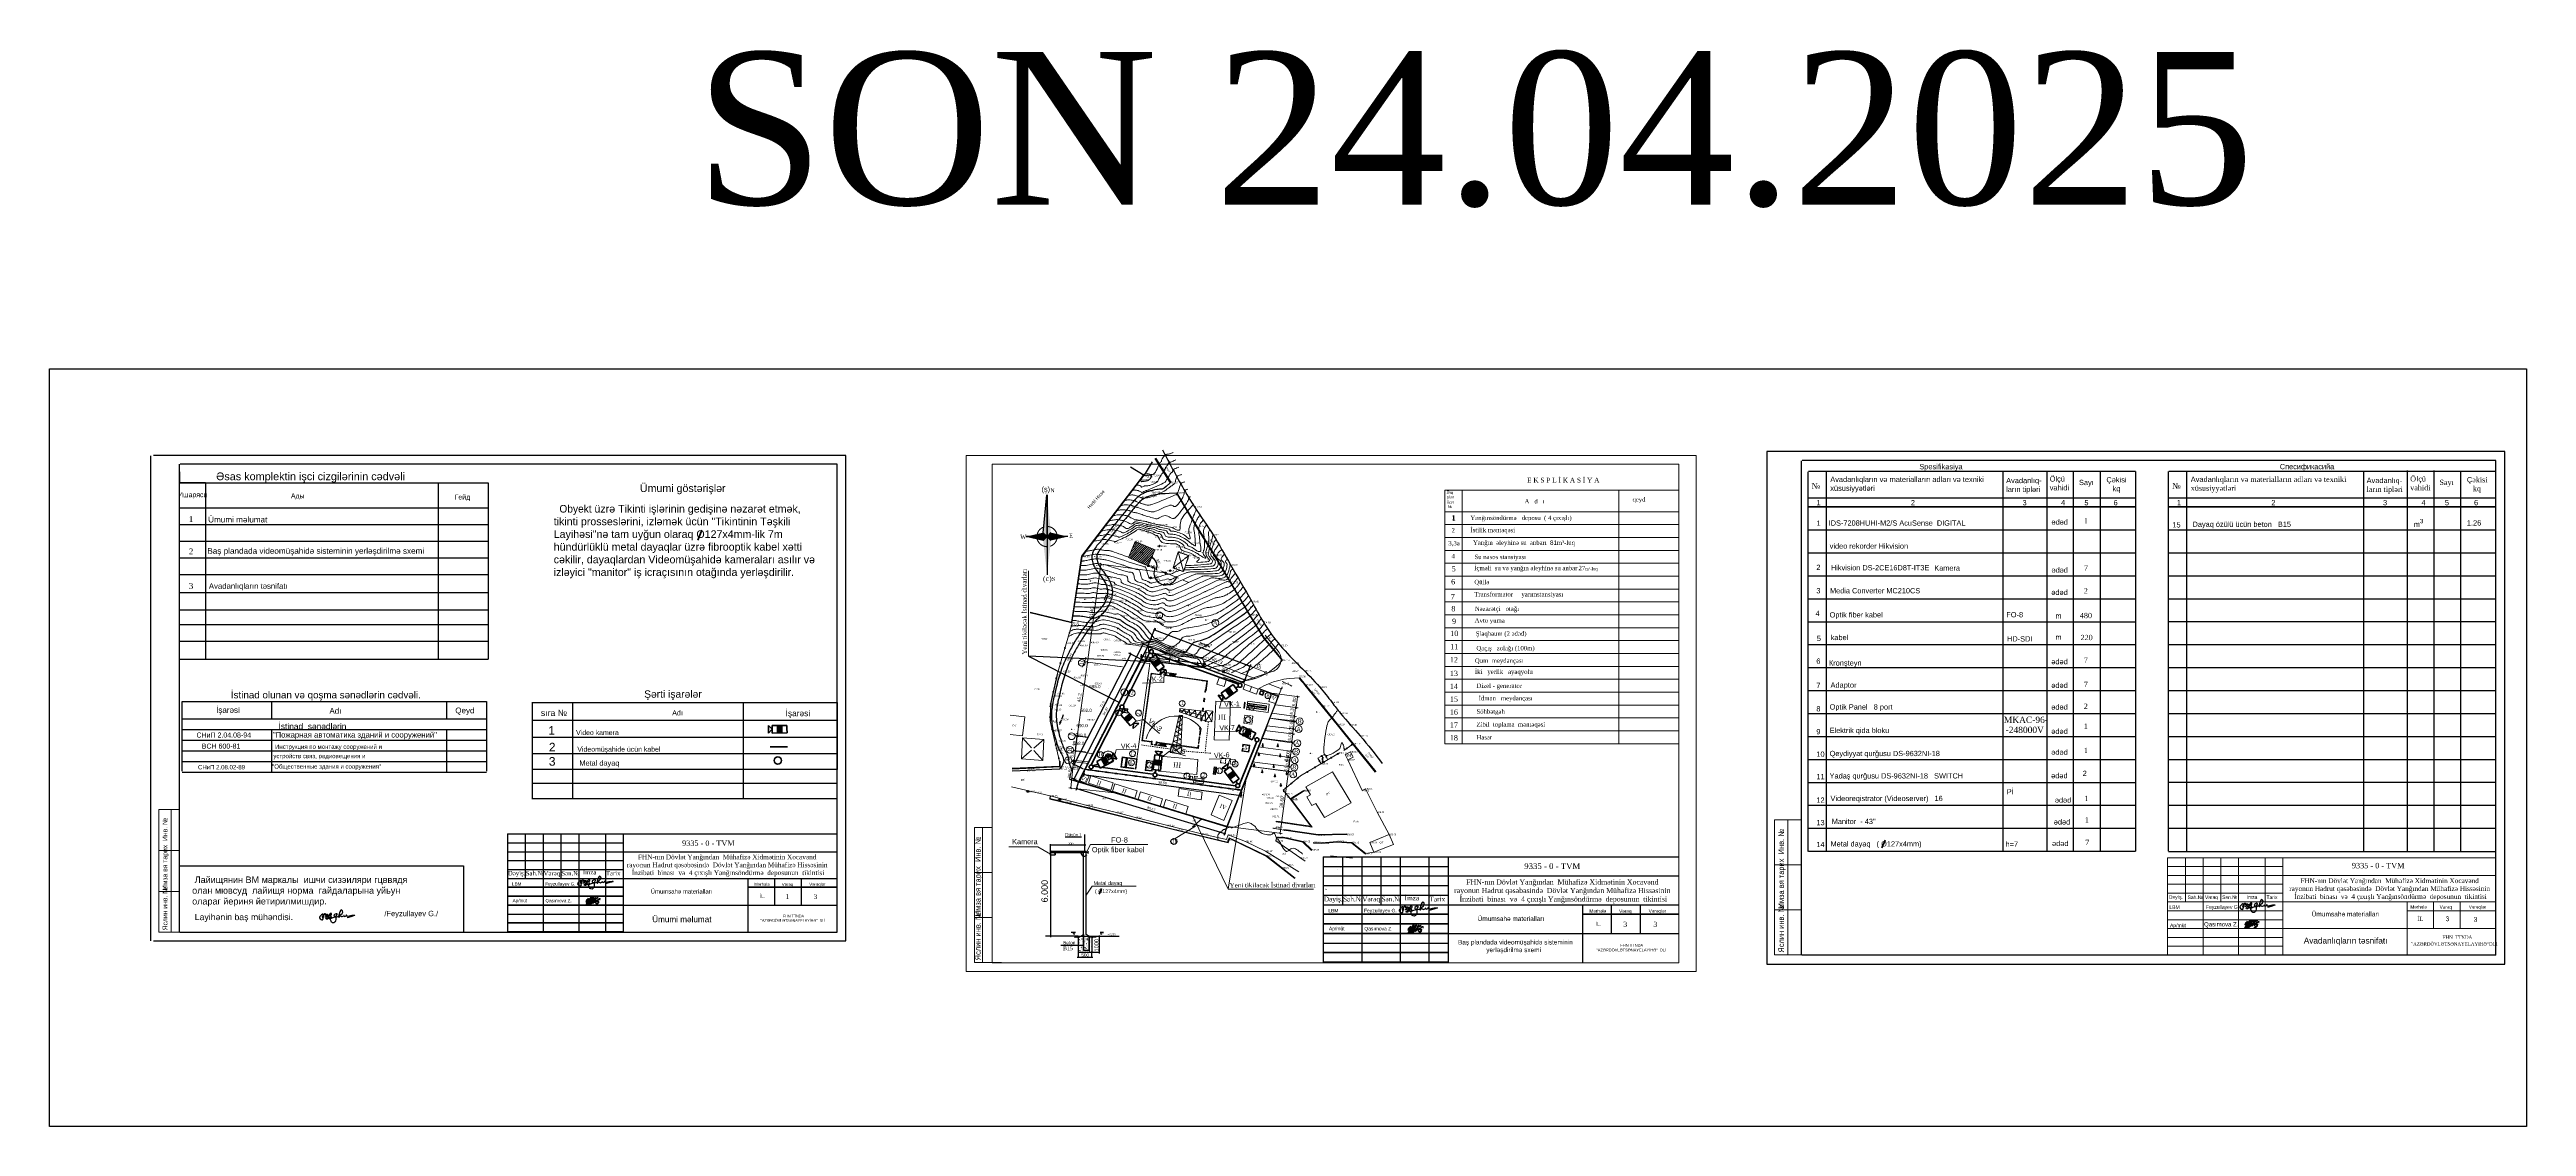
# Model space of a CAD drawing. Header units: feet. Extents: x 3381 to 682707, y 675186 to 4374675.
# Drawn here: x 680613 to 682150, y 4372831 to 4373499 of the extents above; entities that cross this region are included whole.
import ezdxf
from ezdxf.enums import TextEntityAlignment as Align

# ---------------------------------------------------------------- set-up
doc = ezdxf.new("R2010")
doc.units = ezdxf.units.FT
doc.header["$MEASUREMENT"] = 0
doc.header["$PDMODE"] = 34
doc.header["$PDSIZE"] = 0.01
for name, pattern in [('ACAD_ISO02W100', [15, 12, -3]), ('ACAD_ISO03W100', [30, 12, -18]), ('DASHED2', [0.375, 0.25, -0.125]), ('DUZ', [0]), ('JIS_02_0.7', [1.35, 0.75, -0.6])]:
    doc.linetypes.add(name, pattern=pattern)
doc.layers.get('0').update_dxf_attribs({"linetype": 'CONTINUOUS'})
doc.layers.get('Defpoints').update_dxf_attribs({"linetype": 'CONTINUOUS'})
for name, color, linetype in [('0_Point_Height', 2, 'CONTINUOUS'), ('0_Point_Point', 7, 'CONTINUOUS'), ('Aqaclar', 3, 'CONTINUOUS'), ('col bitkisi', 7, 'CONTINUOUS'), ('Kompass', 7, 'CONTINUOUS'), ('Layer8', 7, 'CONTINUOUS'), ('Lep-Stolb', 7, 'CONTINUOUS'), ('polygon', 5, 'CONTINUOUS'), ('ramka', 7, 'CONTINUOUS'), ('Trees', 92, 'CONTINUOUS'), ('Yazilar', 7, 'CONTINUOUS'), ('yol', 7, 'CONTINUOUS'), ('Схема', 7, 'CONTINUOUS'), ('схемы', 7, 'CONTINUOUS'), ('шлейфы', 85, 'CONTINUOUS')]:
    doc.layers.add(name, color=color, linetype=linetype)
for name, color, linetype, lineweight in [('0_Ном._пера__100', 7, 'CONTINUOUS', 60), ('0_Ном._пера__7', 7, 'CONTINUOUS', 18), ('_cp_basic_Shtamp_0.5', 7, 'CONTINUOUS', 50), ('ANA HORIZONTAL', 24, 'CONTINUOUS', 30), ('Annotation - Text_Pen_No__1', 7, 'CONTINUOUS', 13), ('das tikili', 5, 'CONTINUOUS', 0), ('HORIZANTAL', 24, 'CONTINUOUS', 13), ('kontur', 5, 'CONTINUOUS', 0), ('Künc ştampının yazısı', 7, 'CONTINUOUS', 13), ('Layer2_Ном._пера__1', 7, 'CONTINUOUS', 15), ('rabit xt', 7, 'CONTINUOUS', 13), ('Su S1', 5, 'CONTINUOUS', 60), ('Text blocks_Ном._пера__1', 7, 'CONTINUOUS', 15), ('Text blocks_Ном._пера__7', 7, 'CONTINUOUS', 15), ('yol 6m', 250, 'CONTINUOUS', 30), ('Йїейбїбйещ_Pen_No__255', 7, 'CONTINUOUS', 13), ('окна', 150, 'CONTINUOUS', 15), ('перегородка', 130, 'CONTINUOUS', 20), ('перегородка_Ном._пера__1', 7, 'CONTINUOUS', 13), ('размер', 90, 'CONTINUOUS', 9), ('размер2_Ном._пера__1', 7, 'CONTINUOUS', 13), ('размер_Ном._пера__1', 7, 'CONTINUOUS', 15), ('ФОРМАТ', 7, 'CONTINUOUS', 5)]:
    doc.layers.add(name, color=color, linetype=linetype, lineweight=lineweight)
doc.styles.add('Arial', font='arial.ttf')
doc.styles.add('ARİAL', font='arial.ttf')
doc.styles.add('eeee', font='az97l01.TTF')
doc.styles.add('New  Roman', font='times.ttf')
doc.styles.get("Standard").update_dxf_attribs({"font": 'arial.ttf', "height": 1.5})
doc.styles.add('Standart', font='times.ttf')
doc.styles.add('style5', font='arialazlat.ttf', dxfattribs={"height": 400})
doc.styles.add('Times New  Roman', font='times.ttf')
doc.styles.add('СГЕНЕРИР_СТИЛЬ_1', font='a3ar(la).ttf')
doc.styles.add('СГЕНЕРИР_СТИЛЬ_2', font='arial.ttf')
doc.styles.add('СГЕНЕРИР_СТИЛЬ_8', font='a3ar(la).ttf')
doc.styles.add('Стандарт', font='times.ttf')
doc.styles.add('ттт', font='az97l01.TTF', dxfattribs={"height": 300})
doc.styles.add('тх', font='az97l01.TTF')
doc.linetypes.add('FENCELINE2', pattern='A,6.35,-2.54,[132,ltypeshp.shx,S=2.54,R=0,X=-2.54,Y=0],-2.54,25.4', length=36.83)
doc.dimstyles.new('ISO-25', dxfattribs={"dimtxt": 1.5, "dimasz": 1, "dimexe": 1.25, "dimexo": 0.625, "dimtad": 1, "dimtxsty": 'Standard', "dimblk": 'OBLIQUE', "dimcen": 2.5, "dimadec": 0, "dimazin": 0, "dimtfac": 1, "dimtmove": 0, "dimatfit": 3, "dimldrblk": 'OBLIQUE', "dimfxl": 1, "dimarcsym": 0})

# ---------------------------------------------------------------- blocks, each defined once
blk = doc.blocks.new('imza')
at = {"layer": 'Trees', "color": 7, "lineweight": 35}
for points in [[(119720, 323671), (66422, 219944), (42890, 182637), (19967, 146297), (15300, 146297), (15300, 151548), (15300, 160199), (18817, 172635), (28167, 199489), (43494, 233005), (60112, 260506), (74006, 275754), (81247, 279703), (86499, 279703), (90251, 274776), (101934, 255493), (109353, 251051), (121336, 249109), (137421, 252022), (148648, 258819), (157824, 266372), (205102, 327179), (234949, 372477), (188278, 301645), (182164, 285472), (71039, 58567), (49297, 29796), (22297, 5315), (11999, 1421), (4890, 2720), (2153, 6441), (2153, 12680), (2153, 20998), (5657, 28003), (37175, 81506), (58069, 109161), (93158, 155604), (168836, 244492), (249359, 331849), (257092, 340239), (267608, 348560), (272179, 348560), (274632, 345775), (272513, 338421), (268929, 325976), (203932, 193993), (142303, 85970), (130681, 66803), (114116, 45299), (98340, 31119), (92665, 28851), (87444, 28851), (85288, 32367), (85288, 37925), (85288, 44958), (87785, 51878), (98000, 70822), (130411, 121776), (153236, 150731), (232390, 243285), (351751, 368187), (356609, 368187), (280335, 206621), (181882, 35886)], [(167136, 278349), (194691, 296062), (213990, 303970), (238885, 310721), (256638, 315535), (272291, 315535), (283870, 315535), (288695, 311333), (297931, 303288), (300852, 289924), (297572, 276036), (281361, 255206), (258010, 238040), (218752, 224087), (197993, 207372), (191226, 198858), (222154, 216298), (234032, 222996), (254203, 236686), (270940, 233782), (279104, 227565), (287462, 209110), (290183, 197066), (291281, 179704), (287836, 144642), (284270, 127093), (277886, 112915), (266529, 99357), (254031, 84436), (238452, 74448), (220952, 63228), (199475, 53640), (184462, 48973), (168676, 47383), (150237, 48242), (133752, 50038), (116228, 54219), (101027, 60416), (87626, 70611), (80826, 85804), (80826, 97798), (84626, 110592), (93027, 117788), (105628, 122386), (113861, 125390), (128629, 127783), (143203, 130145), (188423, 137473), (208420, 139584), (232323, 144536), (242885, 146724), (260979, 152750), (281350, 158414), (316662, 175080), (344127, 193380), (371539, 214476), (399090, 240115), (422514, 265598), (436403, 289010), (444708, 307514), (452855, 329232), (455833, 342579), (455833, 353795), (452179, 358621), (448393, 355754), (443175, 347926), (431148, 330820), (423464, 312790), (405582, 278084), (392800, 247509), (381371, 219323), (369936, 198963), (352731, 165608), (342564, 145896), (333386, 122755), (325788, 103596), (321219, 92074), (324285, 92074), (330880, 103244), (341696, 116427), (359107, 132905), (379155, 154789), (397358, 170872), (414305, 185281), (429715, 200550), (445524, 211968), (458145, 219271), (463857, 219271), (463857, 215022), (459473, 201745), (451237, 188202), (444707, 177465), (442469, 169480), (442469, 163240), (447517, 167090), (517041, 225315), (556686, 256394), (599532, 284291), (618334, 296532), (632144, 301800), (636726, 301800), (633761, 294931), (629347, 284702), (625366, 275480), (627697, 269475), (631605, 266781), (640634, 266781), (650741, 263010), (657067, 260650)], [(416076, 13564), (441715, 13213), (458574, 18127), (480976, 24657), (502998, 31077), (509500, 40944)], [(500295, 211291), (469701, 179690), (457620, 165559), (446670, 148138), (439881, 137337), (439881, 129823), (442153, 119815), (447100, 108759), (453312, 100716), (460795, 93379), (470068, 84285), (481124, 79974), (493395, 75189), (506395, 73483), (520532, 74529), (530621, 75973), (540432, 81089), (553371, 90326), (561192, 100700), (567337, 108853), (567337, 120783), (567337, 134994), (570340, 155600), (574321, 172086), (574321, 178197), (570767, 179902), (567354, 179902), (555552, 175781), (528326, 166273), (516876, 164269), (512184, 166685), (510620, 173223), (510620, 181607), (510620, 198280), (510620, 206239), (505354, 208939), (497818, 204818), (489111, 199738)], [(477209, 278739), (480314, 298392), (480314, 310116), (498253, 322873), (528957, 335286), (545658, 341551), (552098, 343967), (556652, 343967), (560453, 339788)]]:
    blk.add_lwpolyline(points, dxfattribs=at)
blk = doc.blocks.new('V-V2')
at = {"ltscale": 0.5}
for color, points in [(3, [(750, 202), (550, 201), (550, 1), (750, 2)]), (5, [(750, 2), (550, 1), (550, -197), (750, -197)]), (2, [(950, 203), (750, 202), (750, 2), (951, 3)]), (7, [(951, 3), (750, 2), (750, -197), (952, -197)])]:
    blk.add_hatch(color=color, dxfattribs=at).paths.add_polyline_path(points)
for p, q in [((251, -49), (251, 251)), ((251, 251), (1251, 251)), ((1251, 251), (1251, -249)), ((1251, 1), (1501, 251)), ((1501, -249), (1251, 1)), ((1501, 251), (1501, -249)), ((251, -249), (251, -49)), ((1251, -249), (251, -249))]:
    blk.add_line(p, q)
blk = doc.blocks.new('gho09')
at = {"layer": 'yol', "lineweight": 20, "ltscale": 0.4}
h = blk.add_hatch(dxfattribs=at)
h.set_pattern_fill('ANGLE', color=256, scale=0.02)
h.set_pattern_definition([(0, (0, 0), (0, 0.1397), [0.1016, -0.0381]), (90, (0, 0), (-0.1397, 0), [0.1016, -0.0381])])
h.paths.add_polyline_path([(6099.2, 5735.7), (6095.6, 5735.7), (6095.6, 5736.1), (6099.2, 5736.1)])
for points in [[(6099.2, 5735.7), (6095.6, 5735.7), (6095.6, 5736.1), (6099.2, 5736.1)], [(6097.8, 5728.5), (6097.2, 5728.5), (6097.2, 5727.9), (6097.8, 5727.9)]]:
    blk.add_lwpolyline(points, close=True, dxfattribs=at)
at = {"layer": 'yol', "lineweight": 30, "ltscale": 0.4}
for points in [[(6096.4, 5734.2), (6096.4, 5722.2), (6097.2, 5722.2), (6097.2, 5734.2)], [(6097.9, 5734.2), (6097.9, 5722.2), (6098.7, 5722.2), (6098.7, 5734.2)]]:
    blk.add_lwpolyline(points, close=True, dxfattribs=at)
at = {"layer": 'yol', "lineweight": 20, "ltscale": 0.4}
blk.add_lwpolyline([(6097.5, 5728.5), (6097.5, 5727.9), (6097.5, 5728.2), (6097.8, 5728.2), (6097.2, 5728.2)], dxfattribs=at)
blk = doc.blocks.new('_Oblique')
at = {"color": 0, "linetype": 'ByBlock', "lineweight": -2}
blk.add_line((-0.5, -0.5), (0.5, 0.5), dxfattribs=at)
blk = doc.blocks.new('*D49')
at = {"color": 0, "lineweight": -2, "transparency": 16777216}
for p, q in [((681251.4, 4373044.3), (681249.9, 4373039.3)), ((681250.3, 4373040.5), (681342.3, 4373012.5)), ((681343.4, 4373016.3), (681341.9, 4373011.3))]:
    blk.add_line(p, q, dxfattribs=at)
at = {"layer": 'Defpoints', "color": 0, "lineweight": 30, "transparency": 16777216}
for p in [(681251.6, 4373044.9), (681342.3, 4373012.5), (681343.6, 4373016.9)]:
    blk.add_point(p, dxfattribs=at)
at = {"color": 0, "lineweight": -2, "transparency": 16777216}
for p, rotation in [((681250.3, 4373040.5), 163.072486935853), ((681342.3, 4373012.5), 343.072486935853)]:
    blk.add_blockref('_Oblique', p, dxfattribs=dict(at, rotation=rotation))
at = {"color": 0, "lineweight": 20, "transparency": 16777216, "insert": (681296.7, 4373027.9), "char_height": 1.5, "attachment_point": 5, "rotation": 343.0725}
blk.add_mtext('96,17', dxfattribs=at)
blk = doc.blocks.new('*D50')
at = {"color": 0, "lineweight": -2, "transparency": 16777216}
for p, q in [((681294.1, 4373129.1), (681290.5, 4373131)), ((681291.6, 4373130.4), (681248.6, 4373046.4)), ((681251.1, 4373045.1), (681247.5, 4373047))]:
    blk.add_line(p, q, dxfattribs=at)
at = {"layer": 'Defpoints', "color": 0, "lineweight": 30, "transparency": 16777216}
for p in [(681294.6, 4373128.9), (681248.6, 4373046.4), (681251.6, 4373044.9)]:
    blk.add_point(p, dxfattribs=at)
at = {"color": 0, "lineweight": -2, "transparency": 16777216}
for p, rotation in [((681291.6, 4373130.4), 62.89187712919826), ((681248.6, 4373046.4), 242.8918771291982)]:
    blk.add_blockref('_Oblique', p, dxfattribs=dict(at, rotation=rotation))
at = {"color": 0, "lineweight": 18, "transparency": 16777216, "insert": (681268.4, 4373088.4), "char_height": 1.5, "attachment_point": 5, "rotation": 62.8919}
blk.add_mtext('94,37', dxfattribs=at)
blk = doc.blocks.new('*D59')
at = {"color": 0, "lineweight": -2, "transparency": 16777216}
blk.add_arc((681294.8, 4373178.8), 5.44, 337.6168, 67.1856, dxfattribs=at)
at = {"layer": 'Defpoints', "color": 0, "lineweight": 30, "transparency": 16777216}
for p in [(681288.6, 4373181.3, 709.3), (681294.8, 4373178.8, 709.2), (681299, 4373188.8, 709.8), (681299.1, 4373182.1), (681320.1, 4373168.4, 709)]:
    blk.add_point(p, dxfattribs=at)
at = {"color": 0, "lineweight": -2, "transparency": 16777216}
for p, rotation in [((681296.9, 4373183.8), 157.1855575513138), ((681299.8, 4373176.7), 247.6168135683002)]:
    blk.add_blockref('_Oblique', p, dxfattribs=dict(at, rotation=rotation))
at = {"color": 0, "lineweight": 20, "transparency": 16777216, "insert": (681301.1, 4373181.4), "char_height": 1.5, "attachment_point": 5, "rotation": 292.4012}
blk.add_mtext('90°', dxfattribs=at)
blk = doc.blocks.new('*D60')
at = {"color": 0, "lineweight": -2, "transparency": 16777216}
for p, q in [((681381.5, 4373054.2), (681380.9, 4373054.3)), ((681382.2, 4373059.8), (681381.6, 4373059.8)), ((681382.1, 4373054.2), (681382.8, 4373059.7))]:
    blk.add_line(p, q, dxfattribs=at)
at = {"layer": 'Defpoints', "color": 0, "lineweight": 30, "transparency": 16777216}
for p in [(681382.1, 4373054.2), (681382.8, 4373059.7, 243.2), (681382.8, 4373059.7)]:
    blk.add_point(p, dxfattribs=at)
at = {"color": 0, "lineweight": -2, "transparency": 16777216}
for p, rotation in [((681382.1, 4373054.2), 262.9940331473017), ((681382.8, 4373059.7), 82.99403314730169)]:
    blk.add_blockref('_Oblique', p, dxfattribs=dict(at, rotation=rotation))
at = {"color": 0, "lineweight": 20, "transparency": 16777216, "insert": (681381.1, 4373057.1), "char_height": 1.5, "attachment_point": 5, "rotation": 82.994}
blk.add_mtext('{\\fArial|b0|i0|c238|p34;5.50}', dxfattribs=at)
blk = doc.blocks.new('*D58')
at = {"color": 0, "lineweight": -2, "transparency": 16777216}
for p, q in [((681257.1, 4373072.2), (681249.6, 4373073.2)), ((681249.6, 4373063.9), (681250.8, 4373073)), ((681255.8, 4373063), (681248.4, 4373064))]:
    blk.add_line(p, q, dxfattribs=at)
at = {"layer": 'Defpoints', "color": 0, "lineweight": 30, "transparency": 16777216}
for p in [(681250.8, 4373073), (681257.7, 4373072.1), (681256.5, 4373062.9, -452.4)]:
    blk.add_point(p, dxfattribs=at)
at = {"color": 0, "lineweight": -2, "transparency": 16777216}
for p, rotation in [((681250.8, 4373073), 82.22327199982546), ((681249.6, 4373063.9), 262.2232719998254)]:
    blk.add_blockref('_Oblique', p, dxfattribs=dict(at, rotation=rotation))
at = {"color": 0, "lineweight": 20, "transparency": 16777216, "insert": (681248.8, 4373068.6), "char_height": 1.5, "attachment_point": 5, "rotation": 82.2233}
blk.add_mtext('{\\fArial|b0|i0|c238|p34;9.0}', dxfattribs=at)
blk = doc.blocks.new('*D51')
at = {"color": 0, "lineweight": -2, "transparency": 16777216}
for p, q in [((681294.8, 4373129.4), (681299, 4373140.3)), ((681298.6, 4373139.1), (681358, 4373116.4)), ((681354.3, 4373106.7), (681358.5, 4373117.5))]:
    blk.add_line(p, q, dxfattribs=at)
at = {"layer": 'Defpoints', "color": 0, "lineweight": 30, "transparency": 16777216}
for p in [(681294.6, 4373128.9), (681358, 4373116.4), (681354.1, 4373106.1)]:
    blk.add_point(p, dxfattribs=at)
at = {"color": 0, "lineweight": -2, "transparency": 16777216}
for p, rotation in [((681298.6, 4373139.1), 159.0573494502388), ((681358, 4373116.4), 339.0573494502387)]:
    blk.add_blockref('_Oblique', p, dxfattribs=dict(at, rotation=rotation))
at = {"color": 0, "lineweight": 20, "transparency": 16777216, "insert": (681328.8, 4373129.2), "char_height": 1.5, "attachment_point": 5, "rotation": 339.0573}
blk.add_mtext('63,68', dxfattribs=at)
blk = doc.blocks.new('*D52')
at = {"color": 0, "lineweight": -2, "transparency": 16777216}
for p, q in [((681248.8, 4373055.5), (681283.9, 4373124)), ((681289.7, 4373121), (681282.8, 4373124.5)), ((681254.6, 4373052.5), (681247.7, 4373056.1))]:
    blk.add_line(p, q, dxfattribs=at)
at = {"layer": 'Defpoints', "color": 0, "lineweight": 30, "transparency": 16777216}
for p in [(681283.9, 4373124), (681290.2, 4373120.7), (681255.2, 4373052.3)]:
    blk.add_point(p, dxfattribs=at)
at = {"color": 0, "lineweight": -2, "transparency": 16777216}
for p, rotation in [((681283.9, 4373124), 62.89187712935262), ((681248.8, 4373055.5), 242.8918771293526)]:
    blk.add_blockref('_Oblique', p, dxfattribs=dict(at, rotation=rotation))
at = {"color": 0, "lineweight": 18, "transparency": 16777216, "insert": (681266.3, 4373092.8), "char_height": 1.5, "attachment_point": 5, "rotation": 62.8919}
blk.add_mtext('{\\fArial|b0|i0|c238|p34;77.0}', dxfattribs=at)
blk = doc.blocks.new('*D53')
at = {"color": 0, "lineweight": -2, "transparency": 16777216}
for p, q in [((681290.3, 4373121.3), (681290.6, 4373123.9)), ((681290.5, 4373122.7), (681329.3, 4373117.9)), ((681329.1, 4373116.5), (681329.5, 4373119.1))]:
    blk.add_line(p, q, dxfattribs=at)
at = {"layer": 'Defpoints', "color": 0, "lineweight": 30, "transparency": 16777216}
for p in [(681290.2, 4373120.7), (681329.1, 4373115.9), (681329.3, 4373117.9)]:
    blk.add_point(p, dxfattribs=at)
at = {"color": 0, "lineweight": -2, "transparency": 16777216}
for p, rotation in [((681290.5, 4373122.7), 172.9079159847132), ((681329.3, 4373117.9), 352.9079159847132)]:
    blk.add_blockref('_Oblique', p, dxfattribs=dict(at, rotation=rotation))
at = {"color": 0, "lineweight": 20, "transparency": 16777216, "insert": (681310.1, 4373121.7), "char_height": 1.5, "attachment_point": 5, "rotation": 352.9079}
blk.add_mtext('{\\fArial|b0|i0|c238|p34;39.0}', dxfattribs=at)
blk = doc.blocks.new('*D54')
at = {"color": 0, "lineweight": -2, "transparency": 16777216}
for p, q in [((681329.3, 4373116.5), (681330.1, 4373118.8)), ((681329.7, 4373117.6), (681354.8, 4373108)), ((681354.4, 4373106.9), (681355.3, 4373109.2))]:
    blk.add_line(p, q, dxfattribs=at)
at = {"layer": 'Defpoints', "color": 0, "lineweight": 30, "transparency": 16777216}
for p in [(681329.1, 4373115.9), (681354.2, 4373106.3), (681354.8, 4373108)]:
    blk.add_point(p, dxfattribs=at)
at = {"color": 0, "lineweight": -2, "transparency": 16777216}
for p, rotation in [((681329.7, 4373117.6), 159.0895513986709), ((681354.8, 4373108), 339.0895513986709)]:
    blk.add_blockref('_Oblique', p, dxfattribs=dict(at, rotation=rotation))
at = {"color": 0, "lineweight": 20, "transparency": 16777216, "insert": (681342.8, 4373114.1), "char_height": 1.5, "attachment_point": 5, "rotation": 339.0896}
blk.add_mtext('{\\fArial|b0|i0|c238|p34;26.80}', dxfattribs=at)
blk = doc.blocks.new('*D55')
at = {"color": 0, "lineweight": -2, "transparency": 16777216}
for p, q in [((681255.1, 4373051.6), (681254.6, 4373047.9)), ((681254.8, 4373049.2), (681352.4, 4373036.2)), ((681352.7, 4373038.6), (681352.2, 4373035))]:
    blk.add_line(p, q, dxfattribs=at)
at = {"layer": 'Defpoints', "color": 0, "lineweight": 30, "transparency": 16777216}
for p in [(681255.2, 4373052.2), (681352.8, 4373039.3), (681352.4, 4373036.2)]:
    blk.add_point(p, dxfattribs=at)
at = {"color": 0, "lineweight": -2, "transparency": 16777216}
for p, rotation in [((681254.8, 4373049.2), 172.4585361197717), ((681352.4, 4373036.2), 352.4585361197717)]:
    blk.add_blockref('_Oblique', p, dxfattribs=dict(at, rotation=rotation))
at = {"color": 0, "lineweight": 20, "transparency": 16777216, "insert": (681303.7, 4373044.1), "char_height": 1.5, "attachment_point": 5, "rotation": 352.4585}
blk.add_mtext('{\\fArial|b0|i0|c238|p34;98.50}', dxfattribs=at)
blk = doc.blocks.new('*D56')
at = {"color": 0, "lineweight": -2, "transparency": 16777216}
blk.add_arc((681305.6, 4373174.3), 7.31, 157.6168, 262.2234, dxfattribs=at)
at = {"layer": 'Defpoints', "color": 0, "lineweight": 30, "transparency": 16777216}
for p in [(681288.6, 4373181.3, 709.3), (681307.2, 4373186), (681298.4, 4373172.8), (681320.1, 4373168.4, 709), (681294.6, 4373094.1)]:
    blk.add_point(p, dxfattribs=at)
at = {"color": 0, "lineweight": -2, "transparency": 16777216}
for p, rotation in [((681298.8, 4373177.1), 67.61681356868678), ((681304.6, 4373167.1), 352.223436213165)]:
    blk.add_blockref('_Oblique', p, dxfattribs=dict(at, rotation=rotation))
at = {"color": 0, "lineweight": 20, "transparency": 16777216, "insert": (681300.5, 4373171.4), "char_height": 1.5, "attachment_point": 5, "rotation": 299.9201}
blk.add_mtext('105°', dxfattribs=at)
blk = doc.blocks.new('*D57')
at = {"color": 0, "lineweight": -2, "transparency": 16777216}
blk.add_arc((681305.6, 4373174.3), 7.32, 262.2234, 337.6168, dxfattribs=at)
at = {"layer": 'Defpoints', "color": 0, "lineweight": 30, "transparency": 16777216}
for p in [(681288.6, 4373181.3, 709.3), (681307.2, 4373186), (681310.5, 4373168.9), (681320.1, 4373168.4, 709), (681294.6, 4373094.1)]:
    blk.add_point(p, dxfattribs=at)
at = {"color": 0, "lineweight": -2, "transparency": 16777216}
for p, rotation in [((681304.6, 4373167.1), 172.2234362136271), ((681312.3, 4373171.5), 67.61681356753547)]:
    blk.add_blockref('_Oblique', p, dxfattribs=dict(at, rotation=rotation))
at = {"color": 0, "lineweight": 20, "transparency": 16777216, "insert": (681308.5, 4373169.2), "char_height": 1.5, "attachment_point": 5, "rotation": 29.9201}
blk.add_mtext('75°', dxfattribs=at)
blk = doc.blocks.new('_ArchTick')
at = {"color": 0, "linetype": 'ByBlock', "const_width": 0.15}
blk.add_lwpolyline([(-0.5, -0.5), (0.5, 0.5)], dxfattribs=at)

msp = doc.modelspace()

# ---------------------------------------------------------------- hatches: boundary and pattern name
at = {"lineweight": 20, "ltscale": 15}
h = msp.add_hatch(dxfattribs=at)
h.set_pattern_fill('ANSI31', color=256, scale=8)
h.set_pattern_definition([(45, (-290.6096, -1801.1563), (-0.70710678119, 0.70710678119), [])])
h.paths.add_polyline_path([(681286.694, 4373193.843), (681282.487, 4373183.842), (681294.764, 4373178.786), (681298.971, 4373188.787)])
at = {"lineweight": 20}
h = msp.add_hatch(dxfattribs=at)
h.set_pattern_fill('ANSI31', scale=0.3, angle=-108.254387)
h.set_pattern_definition([(296.7456132817, (-3259930.699967, 6394457.57493), (0.03348800255758, 0.01687612765725), [])])
h.paths.add_polyline_path([(681289.809, 4373118.907), (681288.947, 4373117.226), (681288.561, 4373117.414), (681289.418, 4373119.089)])
h = msp.add_hatch(dxfattribs=at)
h.set_pattern_fill('ANSI31', scale=0.3, angle=0.464943)
h.set_pattern_definition([(45.4649425098, (31741.789645, -8330.611954), (-0.02673080442278, 0.02630045807417), [])])
h.paths.add_polyline_path([(681290.236, 4373120.72), (681291.845, 4373120.519), (681291.796, 4373120.133), (681290.514, 4373120.284)])
h = msp.add_hatch(dxfattribs=at)
h.set_pattern_fill('ANSI31', scale=0.3, angle=1.088858)
h.set_pattern_definition([(46.0888578068, (79496.479582, -15144.60565), (-0.0270156095107, 0.0260078227225), [])])
h.paths.add_polyline_path([(681295.82, 4373120.033), (681297.696, 4373119.798), (681297.65, 4373119.404), (681295.783, 4373119.635)])
h = msp.add_hatch(dxfattribs=at)
h.set_pattern_fill('ANSI31', scale=0.3, angle=0.464943)
h.set_pattern_definition([(45.4649425098, (31753.515986, -8332.073915), (-0.02673080442278, 0.02630045807417), [])])
h.paths.add_polyline_path([(681301.696, 4373119.292), (681303.571, 4373119.057), (681303.522, 4373118.671), (681301.656, 4373118.902)])
h = msp.add_hatch(dxfattribs=at)
h.set_pattern_fill('ANSI31', scale=0.3, angle=1.088858)
h.set_pattern_definition([(46.0888578068, (79508.205923, -15146.067613), (-0.0270156095107, 0.0260078227225), [])])
h.paths.add_polyline_path([(681307.547, 4373118.571), (681309.422, 4373118.336), (681309.376, 4373117.942), (681307.51, 4373118.173)])
h = msp.add_hatch(dxfattribs=at)
h.set_pattern_fill('ANSI31', scale=0.3, angle=0.464943)
h.set_pattern_definition([(45.4649425098, (31765.242326, -8333.535876), (-0.02673080442278, 0.02630045807417), [])])
h.paths.add_polyline_path([(681313.423, 4373117.83), (681315.298, 4373117.595), (681315.249, 4373117.209), (681313.382, 4373117.44)])
h = msp.add_hatch(dxfattribs=at)
h.set_pattern_fill('ANSI31', scale=0.3, angle=1.088858)
h.set_pattern_definition([(46.0888578068, (79519.93323, -15147.52107), (-0.0270156095107, 0.0260078227225), [])])
h.paths.add_polyline_path([(681319.274, 4373117.117), (681321.149, 4373116.883), (681321.104, 4373116.488), (681319.237, 4373116.719)])
h = msp.add_hatch(dxfattribs=at)
h.set_pattern_fill('ANSI31', scale=0.3, angle=0.464943)
h.set_pattern_definition([(45.4649425098, (31776.969633, -8334.98933), (-0.02673080442278, 0.02630045807417), [])])
h.paths.add_polyline_path([(681325.15, 4373116.376), (681327.025, 4373116.142), (681326.976, 4373115.756), (681325.109, 4373115.987)])
h = msp.add_hatch(dxfattribs=at)
h.set_pattern_fill('ANSI31', scale=0.3, angle=-12.658271)
h.set_pattern_definition([(32.3417294339, (-946045.162787, 253567.145925), (-0.02006129345044, 0.03168271618873), [])])
h.paths.add_polyline_path([(681329.984, 4373115.558), (681331.75, 4373114.884), (681331.612, 4373114.512), (681329.853, 4373115.18)])
h = msp.add_hatch(dxfattribs=at)
h.set_pattern_fill('ANSI31', scale=0.3, angle=-108.254387)
h.set_pattern_definition([(296.7456132817, (-3259938.637944, 6394442.076767), (0.03348800255758, 0.01687612765725), [])])
h.paths.add_polyline_path([(681281.871, 4373103.409), (681281.009, 4373101.728), (681280.623, 4373101.916), (681281.48, 4373103.591)])
h = msp.add_hatch(dxfattribs=at)
h.set_pattern_fill('ANSI31', scale=0.3, angle=-108.254387)
h.set_pattern_definition([(296.7456132817, (-3259935.991952, 6394447.24282), (0.03348800255758, 0.01687612765725), [])])
h.paths.add_polyline_path([(681284.517, 4373108.575), (681283.655, 4373106.894), (681283.269, 4373107.082), (681284.126, 4373108.757)])
h = msp.add_hatch(dxfattribs=at)
h.set_pattern_fill('ANSI31', scale=0.3, angle=-108.254387)
h.set_pattern_definition([(296.7456132817, (-3259933.34596, 6394452.408875), (0.03348800255758, 0.01687612765725), [])])
h.paths.add_polyline_path([(681287.163, 4373113.741), (681286.301, 4373112.06), (681285.915, 4373112.248), (681286.772, 4373113.923)])
h = msp.add_hatch(dxfattribs=at)
h.set_pattern_fill('ANSI31', scale=0.3, angle=-13.282186)
h.set_pattern_definition([(31.717814137, (-990801.569526, 271530.03037), (-0.01971510584618, 0.03189928841642), [])])
h.paths.add_polyline_path([(681335.515, 4373113.441), (681337.281, 4373112.768), (681337.142, 4373112.405), (681335.383, 4373113.073)])
h = msp.add_hatch(dxfattribs=at)
h.set_pattern_fill('ANSI31', scale=0.3, angle=-12.658271)
h.set_pattern_definition([(32.3417294339, (-946033.872247, 253562.82204), (-0.02006129345044, 0.03168271618873), [])])
h.paths.add_polyline_path([(681341.274, 4373111.234), (681343.04, 4373110.56), (681342.902, 4373110.188), (681341.144, 4373110.856)])
h = msp.add_hatch(dxfattribs=at)
h.set_pattern_fill('ANSI31', scale=0.3, angle=-13.282186)
h.set_pattern_definition([(31.717814137, (-990790.278986, 271525.706482), (-0.01971510584618, 0.03189928841642), [])])
h.paths.add_polyline_path([(681346.806, 4373109.117), (681348.572, 4373108.444), (681348.432, 4373108.081), (681346.674, 4373108.749)])
h = msp.add_hatch(dxfattribs=at)
h.set_pattern_fill('ANSI31', scale=0.3, angle=-12.658271)
h.set_pattern_definition([(32.3417294339, (-946022.50764, 253558.469788), (-0.02006129345044, 0.03168271618873), [])])
h.paths.add_polyline_path([(681352.639, 4373106.881), (681354.405, 4373106.208), (681354.267, 4373105.836), (681352.508, 4373106.503)])
h = msp.add_hatch(dxfattribs=at)
h.set_pattern_fill('ANSI31', scale=0.3, angle=-108.254387)
h.set_pattern_definition([(296.7456132817, (-3259946.57592, 6394426.578604), (0.03348800255758, 0.01687612765725), [])])
h.paths.add_polyline_path([(681273.933, 4373087.911), (681273.071, 4373086.229), (681272.685, 4373086.418), (681273.542, 4373088.092)])
h = msp.add_hatch(dxfattribs=at)
h.set_pattern_fill('ANSI31', scale=0.3, angle=-108.254387)
h.set_pattern_definition([(296.7456132817, (-3259943.92993, 6394431.74466), (0.03348800255758, 0.01687612765725), [])])
h.paths.add_polyline_path([(681276.579, 4373093.077), (681275.717, 4373091.395), (681275.331, 4373091.584), (681276.188, 4373093.258)])
h = msp.add_hatch(dxfattribs=at)
h.set_pattern_fill('ANSI31', scale=0.3, angle=-108.254387)
h.set_pattern_definition([(296.7456132817, (-3259941.283937, 6394436.910713), (0.03348800255758, 0.01687612765725), [])])
h.paths.add_polyline_path([(681279.225, 4373098.243), (681278.363, 4373096.561), (681277.977, 4373096.75), (681278.834, 4373098.424)])
h = msp.add_hatch(dxfattribs=at)
h.set_pattern_fill('ANSI31', scale=0.3, angle=-108.254387)
h.set_pattern_definition([(296.7456132817, (-3259954.513898, 6394411.080442), (0.03348800255758, 0.01687612765725), [])])
h.paths.add_polyline_path([(681265.995, 4373072.413), (681265.133, 4373070.731), (681264.747, 4373070.92), (681265.604, 4373072.594)])
h = msp.add_hatch(dxfattribs=at)
h.set_pattern_fill('ANSI31', scale=0.3, angle=-108.254387)
h.set_pattern_definition([(296.7456132817, (-3259951.867906, 6394416.246496), (0.03348800255758, 0.01687612765725), [])])
h.paths.add_polyline_path([(681268.641, 4373077.579), (681267.779, 4373075.897), (681267.393, 4373076.086), (681268.25, 4373077.76)])
h = msp.add_hatch(dxfattribs=at)
h.set_pattern_fill('ANSI31', scale=0.3, angle=-108.254387)
h.set_pattern_definition([(296.7456132817, (-3259949.221913, 6394421.41255), (0.03348800255758, 0.01687612765725), [])])
h.paths.add_polyline_path([(681271.287, 4373082.745), (681270.425, 4373081.063), (681270.039, 4373081.252), (681270.896, 4373082.926)])
h = msp.add_hatch(dxfattribs=at)
h.set_pattern_fill('ANSI31', scale=0.3, angle=76.628787)
h.set_pattern_definition([(121.628787469, (4780343.829853, 2694559.541397), (-0.03192988339517, -0.01966551668202), [])])
h.paths.add_polyline_path([(681363.542, 4373067.683), (681364.237, 4373069.44), (681364.608, 4373069.297), (681363.918, 4373067.548)])
h = msp.add_hatch(dxfattribs=at)
h.set_pattern_fill('ANSI31', scale=0.3, angle=76.004872)
h.set_pattern_definition([(121.004872172, (4761825.438152, 2650030.109215), (-0.0321421312917, -0.01931666109934), [])])
h.paths.add_polyline_path([(681365.727, 4373073.188), (681366.422, 4373074.945), (681366.783, 4373074.801), (681366.093, 4373073.051)])
h = msp.add_hatch(dxfattribs=at)
h.set_pattern_fill('ANSI31', scale=0.3, angle=76.628787)
h.set_pattern_definition([(121.628787469, (4780348.17363, 2694570.53121), (-0.03192988339517, -0.01966551668202), [])])
h.paths.add_polyline_path([(681367.886, 4373078.673), (681368.156, 4373079.325), (681368.514, 4373079.183), (681368.262, 4373078.537)])
h = msp.add_hatch(dxfattribs=at)
h.set_pattern_fill('ANSI31', scale=0.3, angle=-108.878302)
h.set_pattern_definition([(296.1216979848, (-3237718.152433, 6437192.219145), (0.03366978396917, 0.01651047084335), [])])
h.paths.add_polyline_path([(681258.003, 4373056.81), (681257.142, 4373055.128), (681256.758, 4373055.32), (681257.615, 4373056.994)])
h = msp.add_hatch(dxfattribs=at)
h.set_pattern_fill('ANSI31', scale=0.3, angle=-108.254387)
h.set_pattern_definition([(296.7456132817, (-3259959.805882, 6394400.748334), (0.03348800255758, 0.01687612765725), [])])
h.paths.add_polyline_path([(681260.703, 4373062.081), (681259.841, 4373060.399), (681259.455, 4373060.588), (681260.312, 4373062.262)])
h = msp.add_hatch(dxfattribs=at)
h.set_pattern_fill('ANSI31', scale=0.3, angle=-108.254387)
h.set_pattern_definition([(296.7456132817, (-3259957.15989, 6394405.91439), (0.03348800255758, 0.01687612765725), [])])
h.paths.add_polyline_path([(681263.349, 4373067.247), (681262.487, 4373065.565), (681262.101, 4373065.754), (681262.958, 4373067.428)])
h = msp.add_hatch(dxfattribs=at)
h.set_pattern_fill('ANSI31', scale=0.3, angle=76.628787)
h.set_pattern_definition([(121.628787469, (4780339.486076, 2694548.551584), (-0.03192988339517, -0.01966551668202), [])])
h.paths.add_polyline_path([(681359.198, 4373056.693), (681359.893, 4373058.45), (681360.264, 4373058.308), (681359.574, 4373056.558)])
h = msp.add_hatch(dxfattribs=at)
h.set_pattern_fill('ANSI31', scale=0.3, angle=76.004872)
h.set_pattern_definition([(121.004872172, (4761821.094375, 2650019.119402), (-0.0321421312917, -0.01931666109934), [])])
h.paths.add_polyline_path([(681361.366, 4373062.204), (681362.068, 4373063.959), (681362.44, 4373063.811), (681361.75, 4373062.061)])
h = msp.add_hatch(dxfattribs=at)
h.set_pattern_fill('ANSI31', scale=0.3, angle=-0.011769)
h.set_pattern_definition([(44.9882312419, (-4722.825254, -2842.988078), (-0.0265110571503, 0.02652195031993), [])])
h.paths.add_polyline_path([(681256.919, 4373052.412), (681258.785, 4373052.161), (681258.73, 4373051.78), (681256.858, 4373052.036)])
h = msp.add_hatch(dxfattribs=at)
h.set_pattern_fill('ANSI31', scale=0.3, angle=-0.011769)
h.set_pattern_definition([(44.9882312419, (-4717.412233, -2843.75311), (-0.0265110571503, 0.02652195031993), [])])
h.paths.add_polyline_path([(681262.356, 4373051.685), (681264.194, 4373051.436), (681264.152, 4373051.055), (681262.306, 4373051.311)])
h = msp.add_hatch(dxfattribs=at)
h.set_pattern_fill('ANSI31', scale=0.3, angle=-0.011769)
h.set_pattern_definition([(44.9882312419, (-4711.488027, -2844.539974), (-0.0265110571503, 0.02652195031993), [])])
h.paths.add_polyline_path([(681268.281, 4373050.899), (681270.119, 4373050.649), (681270.076, 4373050.268), (681268.23, 4373050.524)])
h = msp.add_hatch(dxfattribs=at)
h.set_pattern_fill('ANSI31', scale=0.3, angle=-0.011769)
h.set_pattern_definition([(44.9882312419, (-4705.572153, -2845.294726), (-0.0265110571503, 0.02652195031993), [])])
h.paths.add_polyline_path([(681274.174, 4373050.12), (681276.049, 4373049.869), (681275.995, 4373049.486), (681274.13, 4373049.733)])
h = msp.add_hatch(dxfattribs=at)
h.set_pattern_fill('ANSI31', scale=0.3, angle=-0.011769)
h.set_pattern_definition([(44.9882312419, (-4699.7103, -2846.075213), (-0.0265110571503, 0.02652195031993), [])])
h.paths.add_polyline_path([(681280.036, 4373049.339), (681281.911, 4373049.089), (681281.857, 4373048.706), (681279.992, 4373048.952)])
h = msp.add_hatch(dxfattribs=at)
h.set_pattern_fill('ANSI31', scale=0.3, angle=-0.011769)
h.set_pattern_definition([(44.9882312419, (-4693.861694, -2846.85011), (-0.0265110571503, 0.02652195031993), [])])
h.paths.add_polyline_path([(681285.884, 4373048.564), (681287.759, 4373048.314), (681287.706, 4373047.931), (681285.841, 4373048.177)])
h = msp.add_hatch(dxfattribs=at)
h.set_pattern_fill('ANSI31', scale=0.3, angle=-0.011769)
h.set_pattern_definition([(44.9882312419, (-4687.99984, -2847.630596), (-0.0265110571503, 0.02652195031993), [])])
h.paths.add_polyline_path([(681291.746, 4373047.784), (681293.621, 4373047.533), (681293.567, 4373047.15), (681291.703, 4373047.397)])
h = msp.add_hatch(dxfattribs=at)
h.set_pattern_fill('ANSI31', scale=0.3, angle=-0.011769)
h.set_pattern_definition([(44.9882312419, (-4682.151235, -2848.405492), (-0.0265110571503, 0.02652195031993), [])])
h.paths.add_polyline_path([(681297.595, 4373047.009), (681299.47, 4373046.758), (681299.416, 4373046.375), (681297.551, 4373046.622)])
h = msp.add_hatch(dxfattribs=at)
h.set_pattern_fill('ANSI31', scale=0.3, angle=-0.011769)
h.set_pattern_definition([(44.9882312419, (-4676.289382, -2849.18598), (-0.0265110571503, 0.02652195031993), [])])
h.paths.add_polyline_path([(681303.457, 4373046.229), (681305.332, 4373045.978), (681305.278, 4373045.595), (681303.413, 4373045.841)])
h = msp.add_hatch(dxfattribs=at)
h.set_pattern_fill('ANSI31', scale=0.3, angle=-0.011769)
h.set_pattern_definition([(44.9882312419, (-4670.440776, -2849.960875), (-0.0265110571503, 0.02652195031993), [])])
h.paths.add_polyline_path([(681309.305, 4373045.454), (681311.18, 4373045.203), (681311.127, 4373044.82), (681309.262, 4373045.067)])
h = msp.add_hatch(dxfattribs=at)
h.set_pattern_fill('ANSI31', scale=0.3, angle=-0.011769)
h.set_pattern_definition([(44.9882312419, (-4664.578924, -2850.74136), (-0.0265110571503, 0.02652195031993), [])])
h.paths.add_polyline_path([(681315.167, 4373044.673), (681317.042, 4373044.422), (681316.988, 4373044.039), (681315.124, 4373044.286)])
h = msp.add_hatch(dxfattribs=at)
h.set_pattern_fill('ANSI31', scale=0.3, angle=-0.011769)
h.set_pattern_definition([(44.9882312419, (-4658.73232, -2851.531298), (-0.0265110571503, 0.02652195031993), [])])
h.paths.add_polyline_path([(681321.015, 4373043.898), (681322.889, 4373043.649), (681322.835, 4373043.249), (681320.97, 4373043.496)])
h = msp.add_hatch(dxfattribs=at)
h.set_pattern_fill('ANSI31', scale=0.3, angle=-0.011769)
h.set_pattern_definition([(44.9882312419, (-4652.870467, -2852.311785), (-0.0265110571503, 0.02652195031993), [])])
h.paths.add_polyline_path([(681326.877, 4373043.121), (681328.752, 4373042.87), (681328.697, 4373042.469), (681326.832, 4373042.716)])
h = msp.add_hatch(dxfattribs=at)
h.set_pattern_fill('ANSI31', scale=0.3, angle=-0.011769)
h.set_pattern_definition([(44.9882312419, (-4647.022362, -2853.09044), (-0.0265110571503, 0.02652195031993), [])])
h.paths.add_polyline_path([(681332.726, 4373042.344), (681334.601, 4373042.093), (681334.545, 4373041.69), (681332.68, 4373041.937)])
h = msp.add_hatch(dxfattribs=at)
h.set_pattern_fill('ANSI31', scale=0.3, angle=-0.011769)
h.set_pattern_definition([(44.9882312419, (-4641.16051, -2853.870928), (-0.0265110571503, 0.02652195031993), [])])
h.paths.add_polyline_path([(681338.588, 4373041.565), (681340.462, 4373041.314), (681340.407, 4373040.91), (681338.542, 4373041.157)])
h = msp.add_hatch(dxfattribs=at)
h.set_pattern_fill('ANSI31', scale=0.3, angle=-0.011769)
h.set_pattern_definition([(44.9882312419, (-4635.311903, -2854.645824), (-0.0265110571503, 0.02652195031993), [])])
h.paths.add_polyline_path([(681344.434, 4373040.769), (681346.309, 4373040.518), (681346.255, 4373040.135), (681344.391, 4373040.382)])
h = msp.add_hatch(dxfattribs=at)
h.set_pattern_fill('ANSI31', scale=0.3, angle=-0.011769)
h.set_pattern_definition([(44.9882312419, (-4629.45005, -2855.42631), (-0.0265110571503, 0.02652195031993), [])])
h.paths.add_polyline_path([(681350.299, 4373040.009), (681352.171, 4373039.76), (681352.116, 4373039.349), (681350.252, 4373039.597)])
h = msp.add_hatch(dxfattribs=at)
h.set_pattern_fill('ANSI31', scale=0.3, angle=76.005719)
h.set_pattern_definition([(121.00571866655, (4761837.864203, 2650057.423535), (-0.0321418459016, -0.01931713596884), [])])
h.paths.add_polyline_path([(681352.681, 4373040.221), (681353.378, 4373041.98), (681353.753, 4373041.83), (681353.063, 4373040.08)])
h = msp.add_hatch(dxfattribs=at)
h.set_pattern_fill('ANSI31', scale=0.3, angle=76.004872)
h.set_pattern_definition([(121.0048721836, (4761814.575323, 2650002.62606), (-0.03214213128778, -0.01931666110587), [])])
h.paths.add_polyline_path([(681354.847, 4373045.71), (681355.543, 4373047.469), (681355.92, 4373047.317), (681355.23, 4373045.567)])
h = msp.add_hatch(dxfattribs=at)
h.set_pattern_fill('ANSI31', scale=0.3, angle=76.004872)
h.set_pattern_definition([(121.004872172, (4761816.750597, 2650008.12959), (-0.0321421312917, -0.01931666109934), [])])
h.paths.add_polyline_path([(681357.022, 4373051.214), (681357.724, 4373052.969), (681358.096, 4373052.821), (681357.406, 4373051.071)])
at = {"layer": 'col bitkisi', "lineweight": 20, "ltscale": 1.5}
h = msp.add_hatch(color=256, dxfattribs=at)
edge = h.paths.add_edge_path()
edge.add_arc((681279.134, 4373179.25), 0.125, 0, 360)
h = msp.add_hatch(color=256, dxfattribs=at)
edge = h.paths.add_edge_path()
edge.add_arc((681279.917, 4373179.25), 0.125, 0, 360)
h = msp.add_hatch(color=256, dxfattribs=at)
edge = h.paths.add_edge_path()
edge.add_arc((681280.675, 4373179.25), 0.125, 0, 360)
h = msp.add_hatch(color=256, dxfattribs=at)
edge = h.paths.add_edge_path()
edge.add_arc((681258.869, 4373169.392), 0.125, 0, 360)
h = msp.add_hatch(color=256, dxfattribs=at)
edge = h.paths.add_edge_path()
edge.add_arc((681259.651, 4373169.392), 0.125, 0, 360)
h = msp.add_hatch(color=256, dxfattribs=at)
edge = h.paths.add_edge_path()
edge.add_arc((681260.41, 4373169.392), 0.125, 0, 360)
h = msp.add_hatch(color=256, dxfattribs=at)
edge = h.paths.add_edge_path()
edge.add_arc((681289.004, 4373164.661), 0.125, 0, 360)
h = msp.add_hatch(color=256, dxfattribs=at)
edge = h.paths.add_edge_path()
edge.add_arc((681289.786, 4373164.661), 0.125, 0, 360)
h = msp.add_hatch(color=256, dxfattribs=at)
edge = h.paths.add_edge_path()
edge.add_arc((681290.545, 4373164.661), 0.125, 0, 360)
h = msp.add_hatch(color=256, dxfattribs=at)
edge = h.paths.add_edge_path()
edge.add_arc((681307.822, 4373162.427), 0.125, 0, 360)
h = msp.add_hatch(color=256, dxfattribs=at)
edge = h.paths.add_edge_path()
edge.add_arc((681308.604, 4373162.427), 0.125, 0, 360)
h = msp.add_hatch(color=256, dxfattribs=at)
edge = h.paths.add_edge_path()
edge.add_arc((681309.363, 4373162.427), 0.125, 0, 360)
h = msp.add_hatch(color=256, dxfattribs=at)
edge = h.paths.add_edge_path()
edge.add_arc((681330.097, 4373162.768), 0.125, 0, 360)
h = msp.add_hatch(color=256, dxfattribs=at)
edge = h.paths.add_edge_path()
edge.add_arc((681330.88, 4373162.768), 0.125, 0, 360)
h = msp.add_hatch(color=256, dxfattribs=at)
edge = h.paths.add_edge_path()
edge.add_arc((681331.638, 4373162.768), 0.125, 0, 360)
h = msp.add_hatch(color=256, dxfattribs=at)
edge = h.paths.add_edge_path()
edge.add_arc((681255.447, 4373157.958), 0.125, 0, 360)
h = msp.add_hatch(color=256, dxfattribs=at)
edge = h.paths.add_edge_path()
edge.add_arc((681256.23, 4373157.958), 0.125, 0, 360)
h = msp.add_hatch(color=256, dxfattribs=at)
edge = h.paths.add_edge_path()
edge.add_arc((681256.988, 4373157.958), 0.125, 0, 360)
h = msp.add_hatch(color=256, dxfattribs=at)
edge = h.paths.add_edge_path()
edge.add_arc((681319.665, 4373154.015), 0.125, 0, 360)
h = msp.add_hatch(color=256, dxfattribs=at)
edge = h.paths.add_edge_path()
edge.add_arc((681320.447, 4373154.015), 0.125, 0, 360)
h = msp.add_hatch(color=256, dxfattribs=at)
edge = h.paths.add_edge_path()
edge.add_arc((681321.206, 4373154.015), 0.125, 0, 360)
h = msp.add_hatch(color=256, dxfattribs=at)
edge = h.paths.add_edge_path()
edge.add_arc((681275.712, 4373139.748), 0.125, 0, 360)
h = msp.add_hatch(color=256, dxfattribs=at)
edge = h.paths.add_edge_path()
edge.add_arc((681276.494, 4373139.748), 0.125, 0, 360)
h = msp.add_hatch(color=256, dxfattribs=at)
edge = h.paths.add_edge_path()
edge.add_arc((681277.253, 4373139.748), 0.125, 0, 360)
h = msp.add_hatch(color=256, dxfattribs=at)
edge = h.paths.add_edge_path()
edge.add_arc((681298.741, 4373139.748), 0.125, 0, 360)
h = msp.add_hatch(color=256, dxfattribs=at)
edge = h.paths.add_edge_path()
edge.add_arc((681299.523, 4373139.748), 0.125, 0, 360)
h = msp.add_hatch(color=256, dxfattribs=at)
edge = h.paths.add_edge_path()
edge.add_arc((681300.282, 4373139.748), 0.125, 0, 360)
h = msp.add_hatch(color=256, dxfattribs=at)
edge = h.paths.add_edge_path()
edge.add_arc((681330.492, 4373145.157), 0.125, 0, 360)
h = msp.add_hatch(color=256, dxfattribs=at)
edge = h.paths.add_edge_path()
edge.add_arc((681331.275, 4373145.157), 0.125, 0, 360)
h = msp.add_hatch(color=256, dxfattribs=at)
edge = h.paths.add_edge_path()
edge.add_arc((681332.033, 4373145.157), 0.125, 0, 360)
h = msp.add_hatch(color=256, dxfattribs=at)
edge = h.paths.add_edge_path()
edge.add_arc((681363.658, 4373117.654), 0.125, 0, 360)
h = msp.add_hatch(color=256, dxfattribs=at)
edge = h.paths.add_edge_path()
edge.add_arc((681364.44, 4373117.654), 0.125, 0, 360)
h = msp.add_hatch(color=256, dxfattribs=at)
edge = h.paths.add_edge_path()
edge.add_arc((681365.199, 4373117.654), 0.125, 0, 360)
h = msp.add_hatch(color=256, dxfattribs=at)
edge = h.paths.add_edge_path()
edge.add_arc((681399.264, 4373087.97), 0.125, 0, 360)
h = msp.add_hatch(color=256, dxfattribs=at)
edge = h.paths.add_edge_path()
edge.add_arc((681400.046, 4373087.97), 0.125, 0, 360)
h = msp.add_hatch(color=256, dxfattribs=at)
edge = h.paths.add_edge_path()
edge.add_arc((681400.805, 4373087.97), 0.125, 0, 360)
h = msp.add_hatch(color=256, dxfattribs=at)
edge = h.paths.add_edge_path()
edge.add_arc((681247.335, 4373077.257), 0.125, 0, 360)
h = msp.add_hatch(color=256, dxfattribs=at)
edge = h.paths.add_edge_path()
edge.add_arc((681248.118, 4373077.257), 0.125, 0, 360)
h = msp.add_hatch(color=256, dxfattribs=at)
edge = h.paths.add_edge_path()
edge.add_arc((681248.876, 4373077.257), 0.125, 0, 360)
h = msp.add_hatch(color=256, dxfattribs=at)
edge = h.paths.add_edge_path()
edge.add_arc((681387.482, 4373076.413), 0.125, 0, 360)
h = msp.add_hatch(color=256, dxfattribs=at)
edge = h.paths.add_edge_path()
edge.add_arc((681388.264, 4373076.413), 0.125, 0, 360)
h = msp.add_hatch(color=256, dxfattribs=at)
edge = h.paths.add_edge_path()
edge.add_arc((681389.023, 4373076.413), 0.125, 0, 360)
h = msp.add_hatch(color=256, dxfattribs=at)
edge = h.paths.add_edge_path()
edge.add_arc((681395.266, 4373062.334), 0.125, 0, 360)
h = msp.add_hatch(color=256, dxfattribs=at)
edge = h.paths.add_edge_path()
edge.add_arc((681396.048, 4373062.334), 0.125, 0, 360)
h = msp.add_hatch(color=256, dxfattribs=at)
edge = h.paths.add_edge_path()
edge.add_arc((681396.807, 4373062.334), 0.125, 0, 360)
at = {"layer": 'Kompass'}
h = msp.add_hatch(color=5, dxfattribs=at)
h.set_gradient(color1=(0, 0, 255), one_color=1, tint=1)
h.paths.add_polyline_path([(681231.957, 4373196.913), (681229.515, 4373199.338), (681231.963, 4373222.754)])
h = msp.add_hatch(color=220, dxfattribs=at)
h.set_gradient(color1=(236, 9, 164), tint=1)
h.paths.add_polyline_path([(681231.957, 4373196.917), (681234.395, 4373199.356), (681231.963, 4373222.754)])
h = msp.add_hatch(color=220, dxfattribs=at)
h.set_gradient(color1=(236, 9, 164), tint=1)
h.paths.add_polyline_path([(681232.006, 4373196.921), (681229.559, 4373199.346), (681218.968, 4373196.902), (681232.002, 4373196.926)])
h = msp.add_hatch(color=5, dxfattribs=at)
h.set_gradient(color1=(0, 0, 255), one_color=1, tint=1, name='HEMISPHERICAL')
h.paths.add_polyline_path([(681231.998, 4373196.913), (681229.571, 4373194.478), (681218.968, 4373196.902)])
h = msp.add_hatch(color=5, dxfattribs=at)
edge = h.paths.add_edge_path()
edge.add_line((681232, 4373202.874), (681232, 4373203.525))
edge.add_arc((681232.042, 4373196.949), 6.576, 13.045567, 90.362462, ccw=False)
edge.add_line((681238.448, 4373198.433), (681237.731, 4373198.6))
edge.add_arc((681231.967, 4373196.851), 6.023, 16.876523, 89.68771)
edge = h.paths.add_edge_path()
edge.add_line((681229.887, 4373202.482), (681229.962, 4373203.198))
edge.add_arc((681232.044, 4373196.892), 6.641, 108.267228, 179.860337)
edge.add_line((681225.402, 4373196.908), (681226.053, 4373196.908))
edge.add_arc((681232.009, 4373196.916), 5.956, 110.873618, 180.077664, ccw=False)
edge = h.paths.add_edge_path()
edge.add_line((681226.297, 4373195.226), (681225.58, 4373195.39))
edge.add_arc((681231.998, 4373196.893), 6.591, 193.183136, 270.134829)
edge.add_line((681232.013, 4373190.302), (681232.003, 4373190.953))
edge.add_arc((681232.072, 4373196.991), 6.039, 196.994877, 269.343958, ccw=False)
edge.add_line((681226.297, 4373195.226), (681226.297, 4373195.226))
edge = h.paths.add_edge_path()
edge.add_line((681234.001, 4373190.606), (681234.083, 4373191.324))
edge.add_arc((681232.017, 4373196.911), 5.958, 290.292917, 360.108866)
edge.add_line((681237.974, 4373196.923), (681238.625, 4373196.919))
edge.add_arc((681232.043, 4373196.891), 6.582, -72.693007, 0.248346, ccw=False)
edge.add_line((681234.001, 4373190.606), (681234.083, 4373191.324))
edge.add_line((681234.083, 4373191.324), (681234.001, 4373190.606))
h = msp.add_hatch(color=220, dxfattribs=at)
h.set_gradient(color1=(236, 9, 164), tint=1)
h.paths.add_polyline_path([(681229.569, 4373194.475), (681232.005, 4373196.913), (681232.007, 4373173.132)])
h = msp.add_hatch(color=5, dxfattribs=at)
h.set_gradient(color1=(0, 0, 255), one_color=1, tint=1, name='CURVED')
h.paths.add_polyline_path([(681232.002, 4373196.921), (681234.439, 4373199.364), (681244.946, 4373196.924)])
h = msp.add_hatch(color=5, dxfattribs=at)
h.set_gradient(color1=(0, 0, 255), one_color=1, tint=1, name='HEMISPHERICAL')
h.paths.add_polyline_path([(681232.005, 4373196.913), (681232.007, 4373173.132), (681234.444, 4373194.488)])
h = msp.add_hatch(color=220, dxfattribs=at)
h.set_gradient(color1=(236, 9, 164), tint=1, name='INVHEMISPHERICAL')
h.paths.add_polyline_path([(681234.444, 4373194.488), (681232.014, 4373196.913), (681244.946, 4373196.924)])

# ---------------------------------------------------------------- linework, layer by layer
at = {"lineweight": 25}
for p, q in [((680676.203, 4372946.007), (680676.203, 4373246.978)), ((681107.169, 4373247.332), (680677.856, 4373247.332)), ((680693.976, 4372951.399), (680693.976, 4373241.771)), ((681101.802, 4373241.966), (680694.328, 4373241.966)), ((681101.802, 4372951.321), (681101.802, 4373241.966)), ((681107.169, 4372945.955), (681107.169, 4373247.332)), ((680693.976, 4373237.175), (680693.976, 4373230.425)), ((680693.976, 4373230.425), (680709.956, 4373230.425)), ((680709.956, 4373230.425), (680709.956, 4373120.865)), ((680969.105, 4372979.177), (680897.323, 4372979.177)), ((680969.105, 4372979.177), (680897.323, 4372979.177)), ((681101.625, 4372979.177), (681046.409, 4372979.177)), ((681101.625, 4372979.177), (681046.409, 4372979.177)), ((680969.105, 4372973.655), (680897.323, 4372973.655)), ((680969.105, 4372973.655), (680897.323, 4372973.655)), ((680969.105, 4372968.134), (680897.323, 4372968.134)), ((680969.105, 4372968.134), (680897.323, 4372968.134)), ((681480.792, 4372962.435), (681403.389, 4372962.435)), ((681480.792, 4372962.435), (681403.389, 4372962.435)), ((681623.691, 4372962.435), (681564.15, 4372962.435)), ((681623.691, 4372962.435), (681564.15, 4372962.435)), ((680694.152, 4372951.321), (681101.802, 4372951.321)), ((680969.105, 4372957.09), (680897.323, 4372957.09)), ((680969.105, 4372957.09), (680897.323, 4372957.09)), ((680969.105, 4372951.569), (680897.323, 4372951.569)), ((680969.105, 4372951.569), (680897.323, 4372951.569)), ((681480.792, 4372956.481), (681403.389, 4372956.481)), ((681480.792, 4372956.481), (681403.389, 4372956.481)), ((681480.792, 4372950.527), (681403.389, 4372950.527)), ((681480.792, 4372950.527), (681403.389, 4372950.527)), ((680677.856, 4372945.955), (681107.169, 4372945.955)), ((681480.792, 4372938.619), (681403.389, 4372938.619)), ((681480.792, 4372938.619), (681403.389, 4372938.619)), ((681480.792, 4372932.665), (681403.389, 4372932.665)), ((681480.792, 4372932.665), (681403.389, 4372932.665))]:
    msp.add_line(p, q, dxfattribs=at)
at = {"linetype": 'Continuous'}
for p, q in [((681283.684, 4373240.241, -0.069), (681292.247, 4373235.078, -0.069)), ((681297.225, 4373243.334, 0.476), (681292.247, 4373235.078, -0.069)), ((681298.932, 4373245.481, 0.483), (681308.369, 4373230.282, -1.347)), ((681299.272, 4373245.692, 0.483), (681308.709, 4373230.493, -1.347)), ((681304.681, 4373236.981, -716.5), (681304.347, 4373236.759, -716.5)), ((681238.256, 4373111.221, -21.278), (681234.255, 4373092.99, -24.744)), ((681234.255, 4373092.99, -24.744), (681233.942, 4373082.369, -26.713)), ((681239.82, 4373054.282, -40.152), (681210.295, 4373052.848, -716.5)), ((681428.285, 4373060.66, -716.5), (681427.981, 4373060.4, -716.5)), ((681240.225, 4373053.901, -31.31), (681210.314, 4373052.448, -716.5)), ((681211.623, 4373052.912, -716.5), (681211.639, 4373052.512, -716.5)), ((681215.787, 4373053.114, -716.5), (681215.803, 4373052.715, -716.5)), ((681221.025, 4373053.369, -716.5), (681221.042, 4373052.969, -716.5)), ((681434.059, 4373053.511, -716.5), (681433.754, 4373053.252, -716.5)), ((681233.752, 4373034.323, -32.145), (681233.688, 4373033.927, -75.818)), ((681234.014, 4373035.935, -32.273), (681233.752, 4373034.323, -32.145)), ((681235.43, 4373033.916, -716.5), (681235.35, 4373033.524, -716.5)), ((681241.549, 4373032.432, -716.5), (681241.468, 4373032.04, -716.5)), ((681247.599, 4373030.964, -716.5), (681247.518, 4373030.572, -716.5)), ((681323.805, 4373012.115, -716.5), (681323.725, 4373011.723, -716.5)), ((681366.366, 4372999.558, -716.5), (681366.21, 4372999.188, -716.5)), ((681371.523, 4372996.114, -716.5), (681371.308, 4372995.775, -716.5)), ((681377.209, 4372991.706, -419.898), (681376.992, 4372991.369, -419.898)), ((681382.064, 4372987.942, -35.78), (681381.854, 4372987.599, -35.78))]:
    msp.add_line(p, q, dxfattribs=at)
for p, q in [((681678.387, 4373249.754), (681678.387, 4372931.56)), ((682136.246, 4373249.754), (681678.568, 4373249.754)), ((681699.996, 4372937.308), (681699.996, 4373243.883)), ((682130.58, 4373244.089), (681700.368, 4373244.089)), ((682130.58, 4372937.226), (682130.58, 4373244.089)), ((682136.246, 4372931.56), (682136.246, 4373249.754)), ((681255.508, 4373001.856), (681255.508, 4373011.952)), ((681256.352, 4373001.379), (681233.787, 4373001.379)), ((681254.674, 4373000.59), (681233.787, 4373000.59)), ((681234.126, 4373001.944), (681234.126, 4373000.025)), ((681234.232, 4373001.273), (681234.126, 4372948.227)), ((681234.136, 4373001.379), (681234.136, 4373006.025)), ((681234.136, 4373005.633), (681256.073, 4373005.633)), ((681251.269, 4372948.792), (681230.989, 4372948.792)), ((681235.772, 4372948.792), (681233.787, 4372948.792)), ((681249.584, 4372951.174), (681246.895, 4372951.174)), ((681248.794, 4372949.966), (681248.714, 4372950.306)), ((681248.714, 4372950.306), (681248.983, 4372950.306)), ((681248.794, 4372949.966), (681248.794, 4372951.174)), ((681248.983, 4372950.306), (681248.794, 4372949.966)), ((681251.269, 4372948.792), (681251.269, 4372938.907)), ((681251.269, 4372948.792), (681276.738, 4372948.792)), ((681259.741, 4372948.792), (681259.741, 4372938.907)), ((681260.165, 4372948.792), (681260.366, 4372948.792)), ((681262.088, 4372948.792), (681264.831, 4372948.792)), ((681264.492, 4372938.179), (681264.492, 4372949.357)), ((681267.085, 4372951.174), (681265.036, 4372951.174)), ((681265.508, 4372949.966), (681265.429, 4372950.306)), ((681265.429, 4372950.306), (681265.697, 4372950.306)), ((681265.508, 4372949.966), (681265.508, 4372951.174)), ((681265.697, 4372950.306), (681265.508, 4372949.966)), ((681254.258, 4372943.091), (681240.621, 4372943.091)), ((681250.704, 4372935.843), (681259.741, 4372935.843)), ((681251.269, 4372942.016), (681251.269, 4372935.586)), ((681251.269, 4372938.907), (681259.741, 4372938.907)), ((681254.861, 4372945.863), (681254.258, 4372943.091)), ((681259.741, 4372942.016), (681259.675, 4372935.777)), ((681259.741, 4372938.907), (681264.831, 4372938.907)), ((681259.741, 4372935.843), (681260.388, 4372935.843)), ((681678.387, 4372931.56), (682136.246, 4372931.56)), ((681700.182, 4372937.226), (682130.58, 4372937.226))]:
    msp.add_line(p, q)
at = {"color": 7, "lineweight": 25}
for p, q in [((680694.283, 4373230.217), (680885.452, 4373230.217)), ((680854.452, 4373120.865), (680854.452, 4373230.217)), ((680885.452, 4373230.217), (680885.452, 4373120.865)), ((680694.283, 4373214.717), (680885.452, 4373214.717)), ((680694.283, 4373204.384), (680885.452, 4373204.384)), ((680694.283, 4373194.051), (680885.452, 4373194.051)), ((680694.283, 4373183.717), (680885.452, 4373183.717)), ((680694.283, 4373173.384), (680885.452, 4373173.384)), ((680694.283, 4373173.383), (680885.452, 4373173.383)), ((680694.283, 4373162.304), (680885.452, 4373162.304)), ((680694.283, 4373151.405), (680885.452, 4373151.405)), ((680694.283, 4373142.383), (680885.452, 4373142.383)), ((680694.283, 4373132.05), (680885.452, 4373132.05)), ((680694.283, 4373120.865), (680885.452, 4373120.865)), ((680897.323, 4373012.307), (681101.625, 4373012.307)), ((680897.323, 4373012.307), (680897.323, 4372951.569)), ((680908.367, 4373012.307), (680908.367, 4372984.699)), ((680919.41, 4373012.307), (680919.41, 4372951.569)), ((680930.453, 4373012.307), (680930.453, 4372984.699)), ((680941.497, 4373012.307), (680941.497, 4372951.569)), ((680958.062, 4373012.307), (680958.062, 4372951.569)), ((680969.105, 4373012.307), (680969.105, 4372951.569)), ((680694.343, 4372992.593), (680870.012, 4372992.593)), ((680870.012, 4372992.593), (680870.012, 4372951.517)), ((680897.323, 4373006.785), (680969.105, 4373006.785)), ((680897.323, 4373001.264), (681101.625, 4373001.264)), ((680897.323, 4372995.742), (680969.105, 4372995.742)), ((681403.389, 4372998.16), (681623.691, 4372998.16)), ((681403.389, 4372998.16), (681403.389, 4372932.665)), ((681415.297, 4372998.16), (681415.297, 4372968.39)), ((681427.205, 4372998.16), (681427.205, 4372932.665)), ((681439.113, 4372998.16), (681439.113, 4372968.39)), ((681451.021, 4372998.16), (681451.021, 4372932.665)), ((681468.884, 4372998.16), (681468.884, 4372932.665)), ((681480.792, 4372998.16), (681480.792, 4372932.665)), ((680897.323, 4372990.22), (680969.105, 4372990.22)), ((680897.323, 4372984.699), (681101.625, 4372984.699)), ((680897.323, 4372979.177), (680969.105, 4372979.177)), ((681046.409, 4372984.699), (681046.409, 4372951.569)), ((681046.409, 4372979.177), (681101.625, 4372979.177)), ((681062.974, 4372984.699), (681062.974, 4372968.134)), ((681079.539, 4372984.699), (681079.539, 4372968.134)), ((681403.389, 4372992.206), (681480.792, 4372992.206)), ((681403.389, 4372986.252), (681623.691, 4372986.252)), ((681403.389, 4372980.298), (681480.792, 4372980.298)), ((680897.323, 4372973.655), (680969.105, 4372973.655)), ((680897.323, 4372968.134), (681101.625, 4372968.134)), ((680897.323, 4372962.612), (680969.105, 4372962.612)), ((681403.389, 4372974.344), (681480.792, 4372974.344)), ((681403.389, 4372968.39), (681623.691, 4372968.39)), ((681403.389, 4372962.435), (681480.792, 4372962.435)), ((681564.149, 4372968.39), (681564.149, 4372932.665)), ((681564.15, 4372962.435), (681623.691, 4372962.435)), ((681582.012, 4372968.39), (681582.012, 4372950.527)), ((681599.874, 4372968.39), (681599.874, 4372950.527)), ((680897.323, 4372957.09), (680969.105, 4372957.09)), ((681403.389, 4372956.481), (681480.792, 4372956.481)), ((681403.389, 4372950.527), (681623.691, 4372950.527)), ((681403.389, 4372944.573), (681480.792, 4372944.573)), ((681403.389, 4372938.619), (681480.792, 4372938.619))]:
    msp.add_line(p, q, dxfattribs=at)
at = {"linetype": 'Continuous', "lineweight": 20}
for p, q in [((681289.695, 4373232.382, 0.028), (681253.486, 4373184.681, -7.531)), ((681290.013, 4373232.14, 0.028), (681253.867, 4373184.522, -7.518)), ((681282.917, 4373223.453, -1426.559), (681283.232, 4373223.207, -1426.559)), ((681289.537, 4373232.174, -710.111), (681289.852, 4373231.928, -710.111)), ((681291.903, 4373235.286, -0.068), (681289.695, 4373232.382, 0.028)), ((681292.247, 4373235.078, -0.069), (681290.013, 4373232.14, 0.028)), ((681307.377, 4373232.639, -716.5), (681307.043, 4373232.417, -716.5)), ((681308.709, 4373230.493, -1.347), (681308.369, 4373230.282, -1.347)), ((681312.599, 4373224.026, -19.015), (681312.256, 4373223.82, -19.015)), ((681313.133, 4373223.137, -716.5), (681312.799, 4373222.916, -716.5)), ((681274.493, 4373212.355, -1426.559), (681274.808, 4373212.109, -1426.559)), ((681316.967, 4373216.756, -716.5), (681316.633, 4373216.535, -716.5)), ((681322.271, 4373207.929, -716.5), (681321.937, 4373207.708, -716.5)), ((681265.66, 4373200.719, -1426.559), (681265.976, 4373200.473, -1426.559)), ((681286.694, 4373193.843, -6.624), (681282.487, 4373183.842, -7.178)), ((681286.694, 4373193.843, -6.624), (681298.971, 4373188.787, -6.723)), ((681327.764, 4373198.883, -4.243), (681327.43, 4373198.662, -4.243)), ((681253.486, 4373184.681, -7.531), (681247.094, 4373143.844, -14.689)), ((681253.867, 4373184.522, -7.518), (681247.422, 4373143.352, -14.764)), ((681253.1, 4373179.62, -847.178), (681252.709, 4373179.716, -857.771)), ((681257.397, 4373189.834, -716.5), (681257.713, 4373189.588, -716.5)), ((681282.487, 4373183.842, -7.178), (681294.764, 4373178.786, -7.277)), ((681298.971, 4373188.787, -6.723), (681294.764, 4373178.786, -7.277)), ((681332.014, 4373191.956, -5.122), (681331.68, 4373191.735, -5.122)), ((681337.403, 4373183.092, -716.5), (681337.069, 4373182.871, -716.5)), ((681250.981, 4373166.086, -817.468), (681250.591, 4373166.181, -828.051)), ((681343.401, 4373172.952, -716.5), (681343.067, 4373172.731, -716.5)), ((681348.773, 4373163.856, -716.5), (681348.44, 4373163.634, -716.5)), ((681247.422, 4373143.352, -14.764), (681221.526, 4373149.674, -716.5)), ((681247.094, 4373143.844, -26.22), (681221.62, 4373150.063, -716.5)), ((681225.086, 4373149.217, -716.5), (681224.996, 4373148.827, -716.5)), ((681233.512, 4373147.16, -488.163), (681233.422, 4373146.77, -488.163)), ((681249.114, 4373154.162, -802.619), (681248.724, 4373154.257, -813.193)), ((681354.269, 4373154.536, -716.5), (681353.935, 4373154.314, -716.5)), ((681359.226, 4373146.228, -716.5), (681358.893, 4373146.006, -716.5)), ((681247.492, 4373142.411, -14.808), (681238.256, 4373111.221, -21.278)), ((681242.742, 4373144.906, -237.943), (681242.652, 4373144.517, -237.943)), ((681247.422, 4373143.352, -14.764), (681247.492, 4373142.411, -14.808)), ((681247.819, 4373145.888, -784.821), (681247.429, 4373145.984, -795.39)), ((681364.159, 4373138.228, -716.5), (681363.826, 4373138.007, -716.5)), ((681368.546, 4373131.849, -716.5), (681368.241, 4373131.59, -716.5)), ((681372.464, 4373127.117, -716.5), (681372.159, 4373126.857, -716.5)), ((681378.092, 4373120.299, -19.015), (681377.784, 4373120.044, -19.015)), ((681388.763, 4373109.14, -716.5), (681388.459, 4373108.881, -716.5)), ((681394.129, 4373102.698, -716.5), (681393.825, 4373102.438, -716.5)), ((681400.255, 4373095.238, -716.5), (681399.95, 4373094.978, -716.5)), ((681407.383, 4373086.503, -716.5), (681407.078, 4373086.244, -716.5)), ((681233.942, 4373082.369, -26.713), (681239.776, 4373057.387, -30.041)), ((681414.534, 4373077.686, -716.5), (681414.23, 4373077.427, -716.5)), ((681420.303, 4373070.543, -716.5), (681419.998, 4373070.284, -716.5)), ((681232.597, 4373053.931, -716.5), (681232.613, 4373053.531, -716.5)), ((681237.748, 4373054.181, -31.761), (681237.764, 4373053.781, -31.761)), ((681240.176, 4373057.393, -30.041), (681239.776, 4373057.387, -30.041)), ((681239.776, 4373057.387, -30.041), (681239.82, 4373054.282, -31.17)), ((681240.202, 4373055.578, -780.249), (681239.802, 4373055.558, -789.407)), ((681240.176, 4373057.393, -30.041), (681240.225, 4373053.901, -31.31)), ((681413.353, 4373062.602, -26.379), (681389.203, 4373048.31, -26.392)), ((681404.274, 4373061.877, -26.383), (681399.971, 4373059.33, -26.385)), ((681401.949, 4373055.853, -35.283), (681399.971, 4373059.33, -639.309)), ((681406.252, 4373058.399, -48.278), (681404.274, 4373061.877, -652.305)), ((681416.069, 4373064.064, -26.178), (681421.748, 4373068.118, -466.241)), ((681416.966, 4373061.668, -26.291), (681420.209, 4373063.322, -26.67)), ((681416.966, 4373061.668, -26.291), (681418.663, 4373058.343, -26.529)), ((681418.663, 4373058.343, -26.529), (681421.906, 4373059.997, -26.908)), ((681418.663, 4373058.343, -26.529), (681427.422, 4373039.374, -26.577)), ((681420.209, 4373063.322, -26.67), (681421.906, 4373059.997, -26.908)), ((681226.148, 4373053.618, -716.5), (681226.164, 4373053.218, -716.5)), ((681247.29, 4373052.527, -30.098), (681246.117, 4373047.498, -31.754)), ((681347.196, 4373039.502, -33.661), (681347.42, 4373039.171, -33.661)), ((681348.873, 4373040.63, -33.658), (681349.096, 4373040.298, -33.658)), ((681389.203, 4373048.31, -26.392), (681378.421, 4373039.432, -620.324)), ((681382.761, 4373034.102, -29.751), (681378.421, 4373039.432, -560.563)), ((681391.384, 4373039.373, -26.871), (681382.761, 4373034.102, -29.751)), ((681391.593, 4373039.031, -26.871), (681383.346, 4373033.99, -29.625)), ((681391.384, 4373039.373, -26.871), (681391.593, 4373039.031, -26.871)), ((681427.422, 4373039.374, -26.577), (681429.526, 4373040.381, -26.591)), ((681429.526, 4373040.381, -26.591), (681436.771, 4373025.786, -27.108)), ((681254.173, 4373029.369, -716.5), (681254.093, 4373028.976, -716.5)), ((681261.728, 4373027.502, -716.5), (681261.648, 4373027.11, -716.5)), ((681270.407, 4373025.335, -716.5), (681270.326, 4373024.943, -716.5)), ((681279.032, 4373023.182, -716.5), (681278.952, 4373022.79, -716.5)), ((681382.761, 4373034.102, -29.751), (681395.555, 4373017.134, -690.287)), ((681383.346, 4373033.99, -43.458), (681396.441, 4373016.597, -694.097)), ((681384.861, 4373031.978, -28.644), (681384.52, 4373031.77, -28.758)), ((681384.834, 4373035.369, -177.985), (681385.076, 4373035.048, -189.995)), ((681388.15, 4373027.61, -28.479), (681387.811, 4373027.404, -28.592)), ((681388.726, 4373037.748, -189.627), (681388.968, 4373037.427, -201.636)), ((681436.771, 4373025.786, -27.108), (681444.187, 4373011.943, -27.516)), ((681289.91, 4373020.465, -716.5), (681289.83, 4373020.073, -716.5)), ((681299.844, 4373017.985, -716.5), (681299.764, 4373017.593, -716.5)), ((681311.143, 4373015.164, -716.5), (681311.062, 4373014.771, -716.5)), ((681334.376, 4373009.577, -716.5), (681334.296, 4373009.185, -716.5)), ((681348.689, 4373008.118, -716.5), (681348.541, 4373007.745, -716.5)), ((681374.162, 4373020.333, -33.811), (681374.103, 4373019.938, -33.811)), ((681374.103, 4373019.938, -33.811), (681396.441, 4373016.597, -30.124)), ((681374.162, 4373020.333, -33.811), (681395.555, 4373017.134, -30.28)), ((681374.388, 4373010.311, -34.247), (681374.365, 4373009.911, -34.247)), ((681374.365, 4373009.911, -34.247), (681379.458, 4373009.609, -33.119)), ((681374.388, 4373010.311, -34.247), (681379.511, 4373010.007, -33.113)), ((681376.407, 4373019.998, -716.5), (681376.359, 4373019.6, -716.5)), ((681377.37, 4373010.134, -716.5), (681377.345, 4373009.735, -716.5)), ((681378.939, 4373015.087, -33.465), (681378.88, 4373014.692, -33.465)), ((681378.88, 4373014.692, -33.465), (681400.149, 4373011.511, -29.954)), ((681378.939, 4373015.087, -33.465), (681400.174, 4373011.912, -29.96)), ((681379.458, 4373009.609, -33.109), (681390.6, 4373007.282, -31.563)), ((681379.511, 4373010.007, -33.113), (681390.793, 4373007.651, -31.548)), ((681380.048, 4373019.453, -497.17), (681379.999, 4373019.056, -497.17)), ((681381.065, 4373014.769, -716.5), (681381.009, 4373014.373, -716.5)), ((681381.6, 4373009.571, -716.5), (681381.536, 4373009.175, -716.5)), ((681384.14, 4373018.841, -716.5), (681384.091, 4373018.444, -716.5)), ((681384.45, 4373014.263, -716.5), (681384.4, 4373013.866, -716.5)), ((681384.845, 4373008.893, -716.5), (681384.775, 4373008.499, -716.5)), ((681388.078, 4373008.218, -716.5), (681388.005, 4373007.824, -716.5)), ((681388.679, 4373018.162, -716.5), (681388.631, 4373017.765, -716.5)), ((681388.659, 4373013.634, -716.5), (681388.644, 4373013.231, -716.5)), ((681391.553, 4373023.089, -28.259), (681391.219, 4373022.885, -28.371)), ((681392.752, 4373017.553, -716.5), (681392.704, 4373017.156, -716.5)), ((681392.985, 4373012.987, -716.5), (681392.954, 4373012.587, -716.5)), ((681394.88, 4373018.671, -28.454), (681394.549, 4373018.469, -28.565)), ((681397.149, 4373012.364, -716.5), (681397.102, 4373011.967, -716.5)), ((681400.149, 4373011.511, -29.954), (681417.863, 4373011.975, -27.867)), ((681400.174, 4373011.912, -29.95), (681417.853, 4373012.375, -27.867)), ((681402.691, 4373011.977, -716.5), (681402.717, 4373011.578, -716.5)), ((681407.669, 4373012.108, -716.5), (681407.699, 4373011.709, -716.5)), ((681412.595, 4373012.237, -716.5), (681412.63, 4373011.838, -716.5)), ((681416.323, 4373012.335, -716.5), (681416.351, 4373011.935, -716.5)), ((681417.853, 4373012.375, -27.867), (681417.863, 4373011.975, -27.867)), ((681432.148, 4373007.079, -26.906), (681444.187, 4373011.943, -27.516)), ((681446.858, 4373005.849, -29.506), (681444.187, 4373011.943, -27.516)), ((681358.781, 4373003.23, -716.5), (681358.634, 4373002.857, -716.5)), ((681390.6, 4373007.282, -31.547), (681396.042, 4373002.111, -31.448)), ((681390.793, 4373007.651, -31.548), (681396.317, 4373002.401, -31.448)), ((681393.346, 4373005.225, -716.5), (681393.062, 4373004.943, -716.5)), ((681396.317, 4373002.401, -31.448), (681396.042, 4373002.111, -31.448)), ((681397.326, 4373006.999, -30.851), (681397.315, 4373006.599, -30.851)), ((681397.315, 4373006.599, -30.851), (681402.551, 4373006.448, -29.689)), ((681397.326, 4373006.999, -30.851), (681402.517, 4373006.847, -29.689)), ((681400.068, 4373006.919, -716.5), (681400.065, 4373006.52, -716.5)), ((681402.517, 4373006.847, -29.689), (681411.852, 4373007.648, -28.437)), ((681402.551, 4373006.448, -29.689), (681411.857, 4373007.247, -28.441)), ((681407.395, 4373007.265, -716.5), (681407.437, 4373006.867, -716.5)), ((681411.852, 4373007.648, -28.437), (681421.156, 4373007.056, -27.785)), ((681411.857, 4373007.247, -28.435), (681421.005, 4373006.665, -27.794)), ((681416.722, 4373007.338, -716.5), (681416.716, 4373006.937, -716.5)), ((681421.005, 4373006.665, -27.792), (681429.561, 4372999.838, -28.364)), ((681421.156, 4373007.056, -27.785), (681429.81, 4373000.151, -28.364)), ((681425.141, 4373003.876, -716.5), (681424.911, 4373003.548, -716.5)), ((681429.81, 4373000.151, -28.364), (681429.561, 4372999.838, -28.364)), ((681429.81, 4373000.151, -28.364), (681434.819, 4373000.985, -28.896)), ((681434.819, 4373000.985, -28.896), (681432.148, 4373007.079, -26.906)), ((681434.819, 4373000.985, -28.896), (681446.858, 4373005.849, -29.506))]:
    msp.add_line(p, q, dxfattribs=at)
at = {"color": 0, "lineweight": 25}
for p, q in [((681704.105, 4373001.496), (681704.105, 4373237.207)), ((681907.121, 4373237.247), (681704.338, 4373237.247)), ((681715.299, 4373237.247), (681715.299, 4373001.58)), ((681824.912, 4373237.247), (681824.912, 4373215.324)), ((681852.333, 4373001.58), (681852.333, 4373237.838)), ((681868.775, 4373001.58), (681868.775, 4373237.8)), ((681885.198, 4373237.247), (681885.198, 4373001.58)), ((681907.121, 4373237.247), (681907.121, 4373001.58)), ((681927.706, 4373001.536), (681927.706, 4373237.247)), ((682130.722, 4373237.286), (681927.939, 4373237.286)), ((681938.9, 4373237.286), (681938.9, 4373001.62)), ((682048.513, 4373237.286), (682048.513, 4373215.364)), ((682075.935, 4373001.62), (682075.935, 4373237.877)), ((682092.376, 4373001.62), (682092.376, 4373237.84)), ((682108.8, 4373237.286), (682108.8, 4373001.62)), ((681907.121, 4373220.805), (681704.338, 4373220.805)), ((681704.338, 4373215.324), (681907.121, 4373215.324)), ((681907.121, 4373215.324), (681704.338, 4373215.324)), ((681824.912, 4373215.324), (681824.912, 4373001.58)), ((682130.722, 4373220.844), (681927.939, 4373220.844)), ((681927.939, 4373215.364), (682130.722, 4373215.364)), ((682130.722, 4373215.364), (681927.939, 4373215.364)), ((682048.513, 4373215.364), (682048.513, 4373001.62)), ((681704.338, 4373201.075), (681907.121, 4373201.075)), ((681927.939, 4373201.114), (682130.722, 4373201.114)), ((681704.338, 4373186.825), (681907.121, 4373186.825)), ((681927.939, 4373186.865), (682130.722, 4373186.865)), ((681704.338, 4373172.576), (681907.121, 4373172.576)), ((681927.939, 4373172.615), (682130.722, 4373172.615)), ((681704.338, 4373158.326), (681907.121, 4373158.326)), ((681927.939, 4373158.365), (682130.722, 4373158.365)), ((681704.338, 4373144.076), (681907.121, 4373144.076)), ((681927.939, 4373144.116), (682130.722, 4373144.116)), ((681704.338, 4373129.827), (681907.121, 4373129.827)), ((681704.338, 4373115.577), (681907.121, 4373115.577)), ((681927.939, 4373129.866), (682130.722, 4373129.866)), ((681927.939, 4373115.617), (682130.722, 4373115.617)), ((681704.338, 4373101.328), (681907.121, 4373101.328)), ((681927.939, 4373101.367), (682130.722, 4373101.367)), ((681704.338, 4373087.078), (681907.121, 4373087.078)), ((681927.939, 4373087.117), (682130.722, 4373087.117)), ((681704.338, 4373072.828), (681907.121, 4373072.828)), ((681927.939, 4373072.868), (682130.722, 4373072.868)), ((681704.338, 4373058.579), (681907.121, 4373058.579)), ((681927.939, 4373058.618), (682130.722, 4373058.618)), ((681704.338, 4373044.329), (681907.121, 4373044.329)), ((681927.939, 4373044.369), (682130.722, 4373044.369)), ((681704.338, 4373030.08), (681907.121, 4373030.08)), ((681927.939, 4373030.119), (682130.722, 4373030.119)), ((681704.338, 4373015.83), (681907.121, 4373015.83)), ((681704.338, 4373015.83), (681907.121, 4373015.83)), ((681704.338, 4373015.83), (681907.121, 4373015.83)), ((681927.939, 4373015.869), (682130.722, 4373015.869)), ((681927.939, 4373015.869), (682130.722, 4373015.869)), ((681927.939, 4373015.869), (682130.722, 4373015.869)), ((681704.338, 4373001.58), (681907.121, 4373001.58)), ((681704.338, 4373001.58), (681907.121, 4373001.58)), ((681927.656, 4373001.344), (682130.72, 4373001.344)), ((681927.656, 4373001.344), (682130.72, 4373001.344))]:
    msp.add_line(p, q, dxfattribs=at)
at = {"linetype": 'DUZ', "lineweight": 35}
msp.add_line((681015.477, 4373194.772), (681017.959, 4373200.909), dxfattribs=at)
at = {"color": 222, "lineweight": 20}
for p, q in [((681257.135, 4373118.984, -716.5), (681265.427, 4373179.834, -716.5)), ((681304.943, 4373174.45, -716.5), (681264.188, 4373180.003, -716.5)), ((681278.838, 4373116.027, -716.5), (681255.897, 4373119.153, -716.5))]:
    msp.add_line(p, q, dxfattribs=at)
at = {"color": 222, "linetype": 'ACAD_ISO02W100', "lineweight": 20}
for p, q in [((681288.626, 4373181.314, -7.228), (681320.062, 4373168.368, -7.481)), ((681277.586, 4373116.219, -716.5), (681275.6, 4373116.475, -716.5))]:
    msp.add_line(p, q, dxfattribs=at)
at = {"linetype": 'DASHED2', "lineweight": 20}
for p, q in [((681313.374, 4373187.388, -6.509), (681310.225, 4373177.455, -6.928)), ((681310.225, 4373177.455, -6.928), (681319.864, 4373185.115, -6.468)), ((681310.225, 4373177.455, -6.928), (681316.715, 4373175.182, -6.887)), ((681319.864, 4373185.115, -6.468), (681313.374, 4373187.388, -6.509)), ((681316.715, 4373175.182, -6.887), (681313.374, 4373187.388, -6.509)), ((681319.864, 4373185.115, -6.468), (681316.715, 4373175.182, -6.887))]:
    msp.add_line(p, q, dxfattribs=at)
at = {"color": 1, "lineweight": 20}
for p, q in [((681220.44, 4373122.763), (681220.44, 4373175.708)), ((681340.943, 4373112.26, -20.366), (681342.346, 4373113.849, -20.366)), ((681341.236, 4373114.03, 677.134), (681341.972, 4373112.097, -20.366)), ((681313.996, 4373085.956), (681309.591, 4373066.983)), ((681312.377, 4373066.482), (681315.075, 4373085.857)), ((681315.97, 4373085.775), (681313.674, 4373084.746)), ((681313.674, 4373084.746), (681315.889, 4373083.19)), ((681313.996, 4373085.956), (681315.97, 4373085.775)), ((681314.208, 4373088.208), (681314.373, 4373090.183)), ((681314.208, 4373088.208), (681330.034, 4373082.463)), ((681314.291, 4373089.195), (681330.296, 4373085.522)), ((681314.373, 4373090.183), (681330.544, 4373088.409)), ((681314.373, 4373090.183), (681315.514, 4373087.734)), ((681315.97, 4373085.775), (681315.057, 4373066.079)), ((681315.514, 4373087.734), (681317.297, 4373089.862)), ((681317.297, 4373089.862), (681318.22, 4373086.752)), ((681318.22, 4373086.752), (681320.357, 4373089.526)), ((681320.357, 4373089.526), (681320.568, 4373085.899)), ((681320.568, 4373085.899), (681324.039, 4373089.122)), ((681324.039, 4373089.122), (681324.597, 4373084.437)), ((681324.597, 4373084.437), (681327.333, 4373088.761)), ((681327.333, 4373088.761), (681327.506, 4373083.381)), ((681327.506, 4373083.381), (681330.544, 4373088.409)), ((681330.01, 4373082.188), (681334.812, 4373088.554)), ((681334.24, 4373081.886), (681330.582, 4373088.857)), ((681315.293, 4373070.92), (681310.277, 4373069.966)), ((681310.277, 4373069.966), (681315.143, 4373067.83)), ((681315.446, 4373074.07), (681311.024, 4373073.22)), ((681311.024, 4373073.22), (681315.293, 4373070.92)), ((681315.588, 4373077.004), (681311.645, 4373075.92)), ((681311.645, 4373075.92), (681315.446, 4373074.07)), ((681315.736, 4373080.034), (681312.354, 4373079.002)), ((681312.354, 4373079.002), (681315.588, 4373077.004)), ((681315.889, 4373083.19), (681312.997, 4373081.801)), ((681312.997, 4373081.801), (681315.736, 4373080.034)), ((681308.427, 4373062.878), (681315.663, 4373065.978)), ((681309.06, 4373067.071), (681315.03, 4373061.785)), ((681315.143, 4373067.83), (681309.591, 4373066.983)), ((681355.574, 4373046.443, -716.5), (681344.39, 4372978.135)), ((681322.485, 4373023.081, -716.5), (681344.39, 4372978.135)), ((681344.39, 4372978.135), (681397.335, 4372978.135))]:
    msp.add_line(p, q, dxfattribs=at)
at = {"color": 7, "lineweight": 20}
for p, q in [((681294.849, 4373129.439, -716.5), (681296.84, 4373134.643, -716.5)), ((681296.393, 4373133.475, -716.5), (681360.907, 4373108.785, -716.5)), ((681250.968, 4373074.272, -716.5), (681257.133, 4373119.049, -716.5)), ((681277.24, 4373116.245, -716.5), (681255.895, 4373119.22, -716.5)), ((681288.048, 4373115.471, -716.5), (681287.667, 4373115.656, -716.5)), ((681295.69, 4373118.042, -716.5), (681287.709, 4373058.941, -716.5)), ((681289.726, 4373118.847, -716.5), (681295.69, 4373118.042, -716.5)), ((681293.892, 4373120.274, -716.5), (681293.849, 4373119.888, -716.5)), ((681299.765, 4373119.554, -716.5), (681299.722, 4373119.168, -716.5)), ((681305.619, 4373118.812, -716.5), (681305.575, 4373118.426, -716.5)), ((681311.492, 4373118.092, -716.5), (681311.448, 4373117.706, -716.5)), ((681317.346, 4373117.359, -716.5), (681317.302, 4373116.973, -716.5)), ((681323.219, 4373116.639, -716.5), (681323.175, 4373116.253, -716.5)), ((681329.072, 4373115.897, -716.5), (681329.029, 4373115.511, -716.5)), ((681354.391, 4373106.866, -716.5), (681358.479, 4373117.547, -716.5)), ((681367.375, 4373112.804, -716.5), (681358.033, 4373116.38, -716.5)), ((681280.111, 4373099.973, -716.5), (681279.729, 4373100.158, -716.5)), ((681282.757, 4373105.139, -716.5), (681282.375, 4373105.324, -716.5)), ((681285.402, 4373110.305, -716.5), (681285.021, 4373110.49, -716.5)), ((681296.523, 4373112.214, -716.5), (681290.786, 4373070.204, -716.5)), ((681291.25, 4373070.645, -716.5), (681296.852, 4373111.665, -716.5)), ((681302.468, 4373111.403, -716.5), (681296.523, 4373112.214, -716.5)), ((681296.852, 4373111.665, -716.5), (681296.951, 4373111.651, -716.5)), ((681296.951, 4373111.651, -716.5), (681296.964, 4373111.75, -716.5)), ((681296.964, 4373111.75, -716.5), (681302.314, 4373111.02, -716.5)), ((681302.314, 4373111.02, -716.5), (681302.301, 4373110.921, -716.5)), ((681302.301, 4373110.921, -716.5), (681302.796, 4373110.853, -716.5)), ((681302.684, 4373112.988, -716.5), (681302.468, 4373111.403, -716.5)), ((681302.684, 4373112.988, -716.5), (681302.847, 4373114.177, -716.5)), ((681303.827, 4373112.832, -716.5), (681302.684, 4373112.988, -716.5)), ((681302.796, 4373110.853, -716.5), (681303.013, 4373112.438, -716.5)), ((681302.847, 4373114.177, -716.5), (681306.215, 4373113.717, -716.5)), ((681303.013, 4373112.438, -716.5), (681303.112, 4373112.425, -716.5)), ((681303.112, 4373112.425, -716.5), (681303.125, 4373112.524, -716.5)), ((681303.125, 4373112.524, -716.5), (681303.773, 4373112.435, -716.5)), ((681303.773, 4373112.435, -716.5), (681303.827, 4373112.832, -716.5)), ((681304.764, 4373112.3, -716.5), (681304.818, 4373112.696, -716.5)), ((681305.503, 4373112.199, -716.5), (681304.764, 4373112.3, -716.5)), ((681304.818, 4373112.696, -716.5), (681306.053, 4373112.528, -716.5)), ((681305.386, 4373110.6, -716.5), (681305.589, 4373112.087, -716.5)), ((681330.651, 4373107.15, -716.5), (681305.386, 4373110.6, -716.5)), ((681305.49, 4373112.1, -716.5), (681305.503, 4373112.199, -716.5)), ((681305.589, 4373112.087, -716.5), (681305.49, 4373112.1, -716.5)), ((681306.053, 4373112.528, -716.5), (681305.836, 4373110.943, -716.5)), ((681305.836, 4373110.943, -716.5), (681331.597, 4373107.425, -716.5)), ((681306.026, 4373112.33, -716.5), (681306.053, 4373112.528, -716.5)), ((681312.209, 4373111.485, -716.5), (681306.026, 4373112.33, -716.5)), ((681306.215, 4373113.717, -716.5), (681306.053, 4373112.528, -716.5)), ((681306.053, 4373112.528, -716.5), (681312.236, 4373111.683, -716.5)), ((681307.917, 4373110.658, -716.5), (681308.107, 4373112.046, -716.5)), ((681308.107, 4373112.046, -716.5), (681308.404, 4373112.005, -716.5)), ((681308.404, 4373112.005, -716.5), (681308.214, 4373110.618, -716.5)), ((681308.214, 4373110.618, -716.5), (681308.512, 4373110.577, -716.5)), ((681308.512, 4373110.577, -716.5), (681308.701, 4373111.964, -716.5)), ((681308.701, 4373111.964, -716.5), (681308.998, 4373111.924, -716.5)), ((681308.998, 4373111.924, -716.5), (681308.809, 4373110.536, -716.5)), ((681308.809, 4373110.536, -716.5), (681309.106, 4373110.496, -716.5)), ((681309.106, 4373110.496, -716.5), (681309.295, 4373111.883, -716.5)), ((681309.295, 4373111.883, -716.5), (681309.593, 4373111.843, -716.5)), ((681309.593, 4373111.843, -716.5), (681309.403, 4373110.455, -716.5)), ((681309.403, 4373110.455, -716.5), (681309.701, 4373110.415, -716.5)), ((681309.701, 4373110.415, -716.5), (681309.89, 4373111.802, -716.5)), ((681309.89, 4373111.802, -716.5), (681310.187, 4373111.761, -716.5)), ((681310.187, 4373111.761, -716.5), (681309.998, 4373110.374, -716.5)), ((681309.998, 4373110.374, -716.5), (681310.295, 4373110.334, -716.5)), ((681310.295, 4373110.334, -716.5), (681310.484, 4373111.721, -716.5)), ((681310.484, 4373111.721, -716.5), (681310.782, 4373111.68, -716.5)), ((681310.782, 4373111.68, -716.5), (681310.592, 4373110.293, -716.5)), ((681310.592, 4373110.293, -716.5), (681310.889, 4373110.252, -716.5)), ((681310.889, 4373110.252, -716.5), (681311.079, 4373111.64, -716.5)), ((681311.079, 4373111.64, -716.5), (681311.376, 4373111.599, -716.5)), ((681311.376, 4373111.599, -716.5), (681311.187, 4373110.212, -716.5)), ((681311.187, 4373110.212, -716.5), (681311.484, 4373110.171, -716.5)), ((681311.484, 4373110.171, -716.5), (681311.673, 4373111.558, -716.5)), ((681312.236, 4373111.683, -716.5), (681312.209, 4373111.485, -716.5)), ((681329.829, 4373100.389, -716.5), (681330.006, 4373101.687, -716.5)), ((681330.227, 4373100.345, -716.5), (681329.829, 4373100.389, -716.5)), ((681330.006, 4373101.687, -716.5), (681330.403, 4373101.633, -716.5)), ((681330.335, 4373101.137, -716.5), (681330.227, 4373100.345, -716.5)), ((681330.731, 4373101.083, -716.5), (681330.335, 4373101.137, -716.5)), ((681330.403, 4373101.633, -716.5), (681331.133, 4373106.983, -716.5)), ((681330.638, 4373107.051, -716.5), (681330.651, 4373107.15, -716.5)), ((681331.133, 4373106.983, -716.5), (681330.638, 4373107.051, -716.5)), ((681331.597, 4373107.425, -716.5), (681330.731, 4373101.083, -716.5)), ((681333.702, 4373114.155, -716.5), (681333.568, 4373113.791, -716.5)), ((681339.205, 4373112.029, -716.5), (681339.067, 4373111.667, -716.5)), ((681344.993, 4373109.831, -716.5), (681344.858, 4373109.467, -716.5)), ((681350.568, 4373107.678, -716.5), (681350.433, 4373107.313, -716.5)), ((681369.141, 4373112.231, -341.547), (681351.727, 4373106.496, -341.547)), ((681354.168, 4373106.282, -716.5), (681354.025, 4373105.908, -716.5)), ((681358.862, 4373103.708, -716.5), (681357.73, 4373100.697, -716.5)), ((681363.507, 4373102.708, -716.5), (681363.364, 4373102.334, -264.147)), ((681363.511, 4373102.706, -716.5), (681363.368, 4373102.333, -716.5)), ((681363.843, 4373103.326, -264.147), (681363.842, 4373103.323, -264.147)), ((681368.841, 4373112.3, -716.5), (681367.406, 4373112.849, -716.5)), ((681369.466, 4373105.509, -716.5), (681377.393, 4373102.475, -716.5)), ((681375.849, 4373098.439, -716.5), (681377.84, 4373103.643, -716.5)), ((681272.173, 4373084.474, -716.5), (681271.791, 4373084.66, -716.5)), ((681274.819, 4373089.64, -716.5), (681274.437, 4373089.826, -716.5)), ((681277.465, 4373094.807, -716.5), (681277.083, 4373094.992, -716.5)), ((681328.477, 4373090.491, -716.5), (681328.207, 4373088.509, -716.5)), ((681328.207, 4373088.509, -716.5), (681328.801, 4373088.428, -716.5)), ((681329.072, 4373090.41, -716.5), (681328.477, 4373090.491, -716.5)), ((681328.801, 4373088.428, -716.5), (681329.072, 4373090.41, -716.5)), ((681329.289, 4373096.436, -716.5), (681329.019, 4373094.454, -716.5)), ((681329.019, 4373094.454, -716.5), (681329.613, 4373094.373, -716.5)), ((681329.884, 4373096.355, -716.5), (681329.289, 4373096.436, -716.5)), ((681329.613, 4373094.373, -716.5), (681329.884, 4373096.355, -716.5)), ((681356.394, 4373094.019, -264.147), (681356.306, 4373093.359, -264.147)), ((681371.413, 4373099.622, -716.5), (681388.585, 4373097.335, -716.5)), ((681371.479, 4373087.36, -716.5), (681386.684, 4373085.298, -716.5)), ((681371.48, 4373087.363, -716.5), (681386.688, 4373085.318, -716.5)), ((681373.692, 4373092.417, -716.5), (681387.394, 4373090.571, -716.5)), ((681373.692, 4373092.417, -716.5), (681387.682, 4373090.554, -716.5)), ((681384.973, 4373081.978, -716.5), (681385.446, 4373085.466, -716.5)), ((681385.449, 4373085.484, -716.5), (681386.155, 4373090.737, -716.5)), ((681386.443, 4373090.719, -716.5), (681387.346, 4373097.5, -716.5)), ((681266.881, 4373074.142, -716.5), (681266.499, 4373074.328, -716.5)), ((681269.527, 4373079.308, -716.5), (681269.145, 4373079.494, -716.5)), ((681290.786, 4373070.204, -716.5), (681296.731, 4373069.392, -716.5)), ((681291.349, 4373070.632, -716.5), (681291.25, 4373070.645, -716.5)), ((681291.335, 4373070.533, -716.5), (681291.349, 4373070.632, -716.5)), ((681296.686, 4373069.802, -716.5), (681291.335, 4373070.533, -716.5)), ((681296.731, 4373069.392, -716.5), (681296.514, 4373067.807, -716.5)), ((681296.699, 4373069.901, -716.5), (681296.686, 4373069.802, -716.5)), ((681297.195, 4373069.834, -716.5), (681296.699, 4373069.901, -716.5)), ((681296.978, 4373068.248, -716.5), (681297.195, 4373069.834, -716.5)), ((681299.554, 4373067.897, -716.5), (681299.771, 4373069.482, -716.5)), ((681299.771, 4373069.482, -716.5), (681300.266, 4373069.414, -716.5)), ((681300.266, 4373069.414, -716.5), (681300.253, 4373069.315, -716.5)), ((681300.253, 4373069.315, -716.5), (681325.023, 4373065.932, -716.5)), ((681325.87, 4373068.441, -716.5), (681326.438, 4373072.602, -716.5)), ((681326.835, 4373072.548, -716.5), (681326.266, 4373068.387, -716.5)), ((681326.438, 4373072.602, -716.5), (681326.835, 4373072.548, -716.5)), ((681327.074, 4373077.259, -716.5), (681326.574, 4373073.593, -716.5)), ((681326.574, 4373073.593, -716.5), (681326.97, 4373073.539, -716.5)), ((681326.854, 4373078.601, -716.5), (681326.678, 4373077.313, -716.5)), ((681326.678, 4373077.313, -716.5), (681327.074, 4373077.259, -716.5)), ((681327.25, 4373078.547, -716.5), (681326.854, 4373078.601, -716.5)), ((681326.97, 4373073.539, -716.5), (681327.538, 4373077.7, -716.5)), ((681327.142, 4373077.754, -716.5), (681327.25, 4373078.547, -716.5)), ((681327.538, 4373077.7, -716.5), (681327.142, 4373077.754, -716.5)), ((681327.394, 4373082.555, -716.5), (681327.666, 4373084.546, -716.5)), ((681327.988, 4373082.473, -716.5), (681327.394, 4373082.555, -716.5)), ((681327.666, 4373084.546, -716.5), (681328.26, 4373084.465, -716.5)), ((681328.26, 4373084.465, -716.5), (681327.988, 4373082.473, -716.5)), ((681364.99, 4373071.383, -716.5), (681365.353, 4373071.245, -716.5)), ((681365.077, 4373071.7, -716.5), (681385.136, 4373069.371, -716.5)), ((681365.28, 4373071.67, -716.5), (681385.306, 4373068.748, -716.5)), ((681366.977, 4373076.508, -716.5), (681385.711, 4373074.339, -716.5)), ((681366.977, 4373076.508, -716.5), (681385.666, 4373074.344, -716.5)), ((681367.17, 4373076.866, -716.5), (681367.533, 4373076.727, -716.5)), ((681368.323, 4373079.373, -716.5), (681386.054, 4373077.32, -716.5)), ((681368.323, 4373079.373, -716.5), (681386.011, 4373077.325, -716.5)), ((681370.014, 4373084.196, -716.5), (681386.211, 4373081.81, -716.5)), ((681370.225, 4373084.187, -716.5), (681386.629, 4373082.288, -716.5)), ((681383.894, 4373069.515, -716.5), (681384.469, 4373074.483, -716.5)), ((681384.424, 4373074.488, -716.5), (681384.769, 4373077.469, -716.5)), ((681385.388, 4373082.431, -716.5), (681384.812, 4373077.464, -716.5)), ((681248.486, 4373057.21, -716.5), (681246.703, 4373040.876, -716.5)), ((681257.821, 4373056.064, -716.5), (681247.243, 4373057.346, -716.5)), ((681257.614, 4373056.994, -716.5), (681247.545, 4373058.074, -1168.853)), ((681260.703, 4373062.081, -716.5), (681248.343, 4373064.021, -1168.853)), ((681248.784, 4373057.908, -1168.853), (681249.582, 4373063.854, -1168.853)), ((681258.943, 4373058.644, -716.5), (681258.565, 4373058.849, -716.5)), ((681261.589, 4373063.81, -716.5), (681261.207, 4373063.996, -716.5)), ((681264.235, 4373068.976, -716.5), (681263.853, 4373069.162, -716.5)), ((681271.852, 4373060.406, -28), (681268.081, 4373060.091, -28)), ((681268.522, 4373061.47, -28), (681271.411, 4373059.027, -28)), ((681268.745, 4373058.804, -28), (681271.188, 4373061.693, -28)), ((681269.809, 4373062.133, -28), (681270.124, 4373058.363, -28)), ((681281.108, 4373059.422, -673.139), (681280.367, 4373053.873, -673.139)), ((681280.805, 4373053.409, -716.5), (681281.656, 4373059.752, -716.5)), ((681281.999, 4373059.303, -716.5), (681281.255, 4373053.752, -716.5)), ((681281.656, 4373059.752, -716.5), (681286.512, 4373059.101, -716.5)), ((681286.459, 4373058.705, -716.5), (681281.999, 4373059.303, -716.5)), ((681286.512, 4373059.101, -716.5), (681287.999, 4373058.902, -716.5)), ((681286.805, 4373053.008, -716.5), (681287.549, 4373058.559, -716.5)), ((681287.999, 4373058.902, -716.5), (681287.148, 4373052.559, -716.5)), ((681287.45, 4373058.572, -716.5), (681287.351, 4373058.585, -716.5)), ((681287.437, 4373058.473, -716.5), (681287.45, 4373058.572, -716.5)), ((681287.536, 4373058.459, -716.5), (681287.437, 4373058.473, -716.5)), ((681296.514, 4373067.807, -716.5), (681297.608, 4373067.658, -716.5)), ((681297.077, 4373068.235, -716.5), (681296.978, 4373068.248, -716.5)), ((681297.064, 4373068.136, -716.5), (681297.077, 4373068.235, -716.5)), ((681297.662, 4373068.054, -716.5), (681297.064, 4373068.136, -716.5)), ((681297.608, 4373067.658, -716.5), (681297.662, 4373068.054, -716.5)), ((681298.599, 4373067.522, -716.5), (681298.653, 4373067.919, -716.5)), ((681299.883, 4373067.347, -716.5), (681298.599, 4373067.522, -716.5)), ((681298.653, 4373067.919, -716.5), (681299.442, 4373067.811, -716.5)), ((681299.442, 4373067.811, -716.5), (681299.455, 4373067.91, -716.5)), ((681299.455, 4373067.91, -716.5), (681299.554, 4373067.897, -716.5)), ((681300.1, 4373068.932, -716.5), (681299.883, 4373067.347, -716.5)), ((681299.883, 4373067.347, -716.5), (681299.91, 4373067.545, -716.5)), ((681306.111, 4373066.497, -716.5), (681299.883, 4373067.347, -716.5)), ((681299.91, 4373067.545, -716.5), (681306.138, 4373066.695, -716.5)), ((681325.86, 4373065.414, -716.5), (681300.1, 4373068.932, -716.5)), ((681301.991, 4373067.261, -716.5), (681302.18, 4373068.648, -716.5)), ((681302.18, 4373068.648, -716.5), (681302.477, 4373068.608, -716.5)), ((681302.477, 4373068.608, -716.5), (681302.288, 4373067.22, -716.5)), ((681302.288, 4373067.22, -716.5), (681302.585, 4373067.18, -716.5)), ((681302.585, 4373067.18, -716.5), (681302.775, 4373068.567, -716.5)), ((681302.775, 4373068.567, -716.5), (681303.072, 4373068.526, -716.5)), ((681303.072, 4373068.526, -716.5), (681302.883, 4373067.139, -716.5)), ((681302.883, 4373067.139, -716.5), (681303.18, 4373067.099, -716.5)), ((681303.18, 4373067.099, -716.5), (681303.369, 4373068.486, -716.5)), ((681303.369, 4373068.486, -716.5), (681303.666, 4373068.445, -716.5)), ((681303.666, 4373068.445, -716.5), (681303.477, 4373067.058, -716.5)), ((681303.477, 4373067.058, -716.5), (681303.774, 4373067.017, -716.5)), ((681303.774, 4373067.017, -716.5), (681303.964, 4373068.405, -716.5)), ((681303.964, 4373068.405, -716.5), (681304.261, 4373068.364, -716.5)), ((681304.261, 4373068.364, -716.5), (681304.071, 4373066.977, -716.5)), ((681304.071, 4373066.977, -716.5), (681304.369, 4373066.936, -716.5)), ((681304.369, 4373066.936, -716.5), (681304.558, 4373068.323, -716.5)), ((681304.558, 4373068.323, -716.5), (681304.855, 4373068.283, -716.5)), ((681304.855, 4373068.283, -716.5), (681304.666, 4373066.896, -716.5)), ((681304.666, 4373066.896, -716.5), (681304.963, 4373066.855, -716.5)), ((681304.963, 4373066.855, -716.5), (681305.153, 4373068.242, -716.5)), ((681305.153, 4373068.242, -716.5), (681305.45, 4373068.202, -716.5)), ((681305.45, 4373068.202, -716.5), (681305.26, 4373066.815, -716.5)), ((681305.26, 4373066.815, -716.5), (681305.558, 4373066.774, -716.5)), ((681305.558, 4373066.774, -716.5), (681305.747, 4373068.161, -716.5)), ((681306.138, 4373066.695, -716.5), (681306.111, 4373066.497, -716.5)), ((681325.023, 4373065.932, -716.5), (681325.036, 4373066.032, -716.5)), ((681325.036, 4373066.032, -716.5), (681325.532, 4373065.964, -716.5)), ((681325.532, 4373065.964, -716.5), (681325.735, 4373067.45, -716.5)), ((681325.735, 4373067.45, -716.5), (681326.131, 4373067.396, -716.5)), ((681326.131, 4373067.396, -716.5), (681325.86, 4373065.414, -716.5)), ((681326.266, 4373068.387, -716.5), (681325.87, 4373068.441, -716.5)), ((681358.151, 4373054.169, -716.5), (681382.974, 4373050.854, -716.5)), ((681358.483, 4373054.886, -716.5), (681358.846, 4373054.748, -716.5)), ((681358.561, 4373054.117, -716.5), (681382.978, 4373051.028, -716.5)), ((681359.289, 4373057.049, -716.5), (681383.354, 4373054.004, -716.5)), ((681360.647, 4373060.394, -716.5), (681361.009, 4373060.255, -716.5)), ((681361.489, 4373062.617, -473.329), (681384.03, 4373059.506, -473.329)), ((681362.827, 4373065.876, -716.5), (681363.189, 4373065.737, -716.5)), ((681363.008, 4373066.463, -716.5), (681384.58, 4373063.485, -473.329)), ((681363.008, 4373066.463, -716.5), (681384.58, 4373063.485, -716.5)), ((681382.114, 4373054.161, -716.5), (681381.738, 4373051.184, -716.5)), ((681383.342, 4373063.656, -716.5), (681382.324, 4373056.288, -716.5)), ((681382.792, 4373059.677, -473.329), (681383.342, 4373063.656, -473.329)), ((681384.068, 4373068.919, -716.5), (681383.342, 4373063.656, -716.5)), ((681256.202, 4373053.294, -716.5), (681255.821, 4373053.489, -716.5)), ((681266.322, 4373051.163, -716.5), (681266.271, 4373050.779, -716.5)), ((681272.247, 4373050.376, -716.5), (681272.196, 4373049.992, -716.5)), ((681278.095, 4373049.599, -716.5), (681278.044, 4373049.214, -716.5)), ((681278.109, 4373049.597, -716.5), (681278.058, 4373049.214, -716.5)), ((681285.681, 4373052.755, -716.5), (681280.805, 4373053.409, -716.5)), ((681281.255, 4373053.752, -716.5), (681285.734, 4373053.152, -716.5)), ((681283.957, 4373048.82, -716.5), (681283.906, 4373048.435, -716.5)), ((681287.148, 4373052.559, -716.5), (681286.564, 4373052.637, -716.5)), ((681286.617, 4373053.033, -716.5), (681286.805, 4373053.008, -716.5)), ((681289.819, 4373048.042, -716.5), (681289.768, 4373047.658, -716.5)), ((681295.668, 4373047.265, -716.5), (681295.616, 4373046.88, -716.5)), ((681301.53, 4373046.486, -716.5), (681301.479, 4373046.103, -716.5)), ((681307.378, 4373045.709, -716.5), (681307.327, 4373045.324, -716.5)), ((681313.24, 4373044.931, -716.5), (681313.189, 4373044.548, -716.5)), ((681319.088, 4373044.154, -716.5), (681319.037, 4373043.769, -716.5)), ((681324.949, 4373043.361, -716.5), (681324.898, 4373042.977, -716.5)), ((681330.797, 4373042.584, -716.5), (681330.746, 4373042.198, -716.5)), ((681336.659, 4373041.801, -716.5), (681336.608, 4373041.418, -716.5)), ((681342.507, 4373041.024, -716.5), (681342.456, 4373040.639, -716.5)), ((681348.369, 4373040.246, -716.5), (681348.318, 4373039.863, -716.5)), ((681354.133, 4373043.897, -716.5), (681354.511, 4373043.752, -716.5)), ((681356.303, 4373049.404, -716.5), (681356.666, 4373049.265, -716.5)), ((681381.735, 4373051.017, -716.5), (681376.698, 4373012.734, -716.5)), ((681344.127, 4373017.019, -716.5), (681377.937, 4373012.571, -716.5))]:
    msp.add_line(p, q, dxfattribs=at)
at = {"color": 1, "lineweight": 25}
for p, q in [((681301.656, 4373118.903, -716.5), (681220.44, 4373122.763)), ((681220.44, 4373122.763), (681276.573, 4373094.029, -716.5))]:
    msp.add_line(p, q, dxfattribs=at)
at = {"color": 7, "lineweight": 70}
for p, q in [((681279.285, 4373092.045, -684.469), (681295.648, 4373124.849, -684.469)), ((681350.674, 4373105.259), (681297.236, 4373124.85)), ((681277.438, 4373090.417, -87.843), (681259.487, 4373055.218)), ((681351.33, 4373042.971), (681362.064, 4373069.62)), ((681260.378, 4373054.35), (681297.705, 4373049.401, -684.469)), ((681300.185, 4373048.994, -684.469), (681349.009, 4373042.23))]:
    msp.add_line(p, q, dxfattribs=at)
at = {"color": 36, "linetype": 'DUZ', "lineweight": 9}
for p, q in [((681294.999, 4373127.759), (681294.998, 4373125.617)), ((681295.084, 4373125.7), (681295.171, 4373125.644)), ((681295.138, 4373125.707), (681295.22, 4373125.654)), ((681295.18, 4373125.719), (681295.264, 4373125.664)), ((681295.22, 4373125.729), (681295.306, 4373125.673)), ((681295.256, 4373125.742), (681295.342, 4373125.686)), ((681295.289, 4373125.753), (681295.375, 4373125.697)), ((681295.328, 4373125.758), (681295.414, 4373125.702)), ((681295.358, 4373125.768), (681295.444, 4373125.712)), ((681295.385, 4373125.778), (681295.472, 4373125.723)), ((681295.419, 4373125.788), (681295.505, 4373125.732)), ((681295.452, 4373125.8), (681295.538, 4373125.744)), ((681295.482, 4373125.811), (681295.568, 4373125.755)), ((681295.517, 4373125.824), (681295.603, 4373125.768)), ((681295.547, 4373125.834), (681295.633, 4373125.779)), ((681295.571, 4373125.844), (681295.657, 4373125.788)), ((681295.595, 4373125.856), (681295.681, 4373125.8)), ((681295.618, 4373125.865), (681295.704, 4373125.809)), ((681295.64, 4373125.875), (681295.726, 4373125.819)), ((681295.661, 4373125.884), (681295.747, 4373125.829)), ((681295.689, 4373125.896), (681295.775, 4373125.841)), ((681295.714, 4373125.908), (681295.8, 4373125.853)), ((681295.735, 4373125.921), (681295.821, 4373125.865)), ((681295.76, 4373125.933), (681295.846, 4373125.877)), ((681295.788, 4373125.947), (681295.874, 4373125.891)), ((681295.808, 4373125.96), (681295.894, 4373125.904)), ((681295.83, 4373125.971), (681295.916, 4373125.915)), ((681295.854, 4373125.985), (681295.94, 4373125.929)), ((681295.879, 4373126), (681295.965, 4373125.944)), ((681295.902, 4373126.013), (681295.988, 4373125.957)), ((681295.929, 4373126.03), (681296.015, 4373125.974)), ((681295.953, 4373126.045), (681296.039, 4373125.989)), ((681295.979, 4373126.062), (681296.065, 4373126.006)), ((681296.001, 4373126.078), (681296.087, 4373126.023)), ((681296.023, 4373126.092), (681296.109, 4373126.036)), ((681296.046, 4373126.107), (681296.132, 4373126.052)), ((681296.072, 4373126.128), (681296.158, 4373126.073)), ((681296.094, 4373126.145), (681296.18, 4373126.089)), ((681296.112, 4373126.158), (681296.199, 4373126.102)), ((681296.128, 4373126.17), (681296.214, 4373126.114)), ((681296.145, 4373126.182), (681296.231, 4373126.126)), ((681296.161, 4373126.195), (681296.247, 4373126.14)), ((681296.181, 4373126.212), (681296.267, 4373126.157)), ((681296.202, 4373126.228), (681296.288, 4373126.173)), ((681296.236, 4373126.254), (681296.322, 4373126.198)), ((681296.27, 4373126.284), (681296.356, 4373126.228)), ((681296.309, 4373126.322), (681296.395, 4373126.266)), ((681296.346, 4373126.356), (681296.432, 4373126.3)), ((681296.376, 4373126.389), (681296.462, 4373126.333)), ((681296.411, 4373126.424), (681296.497, 4373126.368)), ((681296.438, 4373126.452), (681296.524, 4373126.397)), ((681296.469, 4373126.485), (681296.555, 4373126.429)), ((681296.496, 4373126.512), (681296.583, 4373126.456)), ((681296.519, 4373126.54), (681296.605, 4373126.485)), ((681296.545, 4373126.573), (681296.631, 4373126.517)), ((681296.572, 4373126.599), (681296.658, 4373126.543)), ((681296.592, 4373126.634), (681296.678, 4373126.579))]:
    msp.add_line(p, q, dxfattribs=at)
at = {"lineweight": 70}
for p, q in [((681297.165, 4373124.522, -684.469), (681297.704, 4373122.489, -684.469)), ((681350.691, 4373103.853), (681349.087, 4373102.938)), ((681260.422, 4373054.602), (681263.734, 4373055.644, -684.469))]:
    msp.add_line(p, q, dxfattribs=at)
at = {"linetype": 'DUZ', "lineweight": 18}
for p, q in [((681291.188, 4373105.968, -0.341), (681304.465, 4373106.329, -0.341)), ((681338.933, 4373090.477, -0.341), (681352.209, 4373090.838, -0.341)), ((681291.622, 4373083.362, -0.341), (681301.739, 4373074.757, -0.341)), ((681335.948, 4373075.729, -0.341), (681349.224, 4373076.091, -0.341)), ((681274.846, 4373064.432, -0.341), (681288.122, 4373064.793, -0.341)), ((681307.95, 4373063.686, -0.341), (681317.796, 4373060.767, -0.341)), ((681332.573, 4373058.739, -0.341), (681345.849, 4373059.101, -0.341)), ((681226.376, 4373004.25), (681208.238, 4373004.25)), ((681234.194, 4372999.864), (681226.376, 4373004.25)), ((681256.499, 4373000.958), (681259.037, 4373005.787)), ((681259.037, 4373005.787), (681294.5, 4373005.787)), ((681256.352, 4372974.239), (681260.061, 4372979.876)), ((681260.061, 4372979.876), (681287.247, 4372979.876)), ((681249.639, 4372948.735), (681248.989, 4372948.012)), ((681250.148, 4372948.72), (681249.498, 4372947.996)), ((681250.675, 4372948.772), (681250.025, 4372948.048)), ((681251.269, 4372948.792), (681250.619, 4372948.068)), ((681251.269, 4372948.792), (681250.619, 4372948.068)), ((681260.199, 4372948.753), (681260.558, 4372948.029)), ((681260.199, 4372948.753), (681260.558, 4372948.029)), ((681260.699, 4372948.78), (681261.059, 4372948.057)), ((681261.139, 4372948.78), (681261.499, 4372948.057)), ((681261.572, 4372948.799), (681261.932, 4372948.075)), ((681261.975, 4372948.78), (681262.334, 4372948.057))]:
    msp.add_line(p, q, dxfattribs=at)
at = {"color": 0, "linetype": 'DUZ', "lineweight": 18}
for p, q in [((681304.465, 4373106.329, -0.341), (681304.699, 4373113.177, 0.197)), ((681338.933, 4373090.477, -0.341), (681340.272, 4373095.421, -0.092)), ((681291.622, 4373083.362, -0.341), (681286.768, 4373082.035)), ((681274.846, 4373064.432, -0.341), (681273.976, 4373061.221, -0.503)), ((681307.95, 4373063.686, -0.341), (681303.128, 4373059.989, -684.469)), ((681344.268, 4373055.563, -0.341), (681345.646, 4373059.095, -0.341))]:
    msp.add_line(p, q, dxfattribs=at)
at = {"color": 34, "linetype": 'DUZ', "lineweight": 20}
for p, q in [((681341.488, 4373109.689), (681352.525, 4373105.681)), ((681345.228, 4373107.792), (681350.179, 4373106.046))]:
    msp.add_line(p, q, dxfattribs=at)
at = {"color": 3, "lineweight": 20}
msp.add_line((681354.168, 4373106.282, -716.5), (681354.025, 4373105.908, -264.147), dxfattribs=at)
at = {"color": 0, "lineweight": 25, "ltscale": 2}
for p, q in [((680695.3, 4373094.616), (680695.3, 4373051.188)), ((680695.514, 4373094.616), (680884.366, 4373094.616)), ((680750.963, 4373094.616), (680750.963, 4373083.744)), ((680859.558, 4373094.616), (680859.558, 4373083.744)), ((680884.366, 4373094.616), (680884.366, 4373051.188)), ((680695.514, 4373083.744), (680884.366, 4373083.744)), ((680695.514, 4373077.109), (680884.366, 4373077.109)), ((680695.514, 4373070.474), (680884.366, 4373070.474)), ((680750.963, 4373077.109), (680750.963, 4373051.128)), ((680859.48, 4373077.109), (680859.48, 4373050.918)), ((680695.514, 4373063.839), (680884.366, 4373063.839)), ((680695.514, 4373057.203), (680884.366, 4373057.203)), ((680695.514, 4373050.761), (680884.366, 4373050.761))]:
    msp.add_line(p, q, dxfattribs=at)
at = {"lineweight": 40}
for p, q in [((681279.655, 4373090.411, -684.469), (681280.396, 4373088.442, -684.469)), ((681298.776, 4373050.176, -684.469), (681299.726, 4373052.053, -684.469)), ((681349.872, 4373043.456, -684.469), (681349.574, 4373045.333, -684.469))]:
    msp.add_line(p, q, dxfattribs=at)
at = {"color": 1, "linetype": 'JIS_02_0.7', "lineweight": 20}
for p, q in [((681330.143, 4373063.751), (681332.125, 4373082.037)), ((681290.582, 4373067.582), (681308.743, 4373064.975)), ((681315.346, 4373063.882), (681334.082, 4373062.387))]:
    msp.add_line(p, q, dxfattribs=at)
at = {"lineweight": 50}
msp.add_line((681361.128, 4373071.286), (681360.162, 4373072.369), dxfattribs=at)
at = {"color": 0, "lineweight": 40}
msp.add_line((681060.201, 4373066.455), (681071.052, 4373066.455), dxfattribs=at)
at = {"color": 7, "linetype": 'DUZ', "lineweight": 20}
for p, q in [((681277.734, 4373053.82, -716.5), (681278.584, 4373060.163, -716.5)), ((681277.958, 4373053.992, -673.139), (681280.535, 4373053.647, -673.139)), ((681277.959, 4373053.991, -673.139), (681278.756, 4373059.939, -673.139)), ((681278.183, 4373054.164, -673.139), (681280.364, 4373053.873, -673.139)), ((681278.184, 4373054.164, -673.139), (681278.929, 4373059.714, -673.139)), ((681278.584, 4373060.163, -716.5), (681281.558, 4373059.764, -716.5)), ((681278.929, 4373059.714, -673.139), (681281.108, 4373059.422, -673.139)), ((681281.333, 4373059.594, -673.139), (681280.536, 4373053.647, -673.139)), ((681281.558, 4373059.764, -716.5), (681280.707, 4373053.421, -716.5)), ((681287.549, 4373058.559, -716.5), (681286.459, 4373058.705, -716.5)), ((681277.734, 4373053.82, -716.5), (681280.708, 4373053.423, -716.5)), ((681285.681, 4373052.755, -716.5), (681285.734, 4373053.151, -716.5)), ((681286.617, 4373053.034, -716.5), (681286.564, 4373052.638, -716.5)), ((681286.617, 4373053.034, -716.5), (681286.564, 4373052.638, -716.5)), ((681286.564, 4373052.637, -716.5), (681286.617, 4373053.033, -716.5)), ((681286.564, 4373052.637, -716.5), (681286.617, 4373053.033, -716.5))]:
    msp.add_line(p, q, dxfattribs=at)
at = {"lineweight": 20}
msp.add_line((681303.645, 4373067.434, -716.5), (681303.807, 4373068.623, -716.5), dxfattribs=at)
at = {"color": 7, "linetype": 'ACAD_ISO02W100', "lineweight": 20, "ltscale": 0.15}
for p, q in [((681339.642, 4373056.517, -1130.2), (681340.019, 4373059.493, -1130.2)), ((681342.619, 4373056.141, -1130.2), (681339.642, 4373056.517, -1130.2)), ((681340.019, 4373059.493, -1130.2), (681342.995, 4373059.117, -1130.2)), ((681342.995, 4373059.117, -1130.2), (681342.619, 4373056.141, -1130.2)), ((681345.568, 4373055.761, -28), (681345.945, 4373058.737, -28)), ((681348.544, 4373055.384, -28), (681345.568, 4373055.761, -28)), ((681345.945, 4373058.737, -28), (681348.921, 4373058.36, -28)), ((681348.921, 4373058.36, -28), (681348.544, 4373055.384, -28))]:
    msp.add_line(p, q, dxfattribs=at)
at = {"color": 30, "linetype": 'Continuous'}
for p, q in [((681239.914, 4373052.625, -31.659), (681210.388, 4373051.236, -716.5)), ((681245.881, 4373046.413, -31.815), (681279.082, 4373036.344, -32.187))]:
    msp.add_line(p, q, dxfattribs=at)
at = {"color": 30, "linetype": 'Continuous', "lineweight": 20}
for p, q in [((681240.225, 4373053.901, -31.31), (681239.914, 4373052.625, -31.659)), ((681246.117, 4373047.498, -31.754), (681245.881, 4373046.413, -31.815)), ((681279.082, 4373036.344, -32.187), (681285.265, 4373034.737, -32.136)), ((681372.14, 4373015.881, -34.116), (681378.88, 4373014.692, -33.465)), ((681374.365, 4373009.911, -34.247), (681373.994, 4373008.122, -35.081)), ((681373.994, 4373008.122, -35.081), (681392.212, 4372995.411, -716.5))]:
    msp.add_line(p, q, dxfattribs=at)
at = {"color": 7, "lineweight": 18}
msp.add_line((681275.554, 4373037.726, -716.5), (681245.46, 4373041.011, -716.5), dxfattribs=at)
at = {"linetype": 'DUZ', "lineweight": 40}
for p, q in [((681749.82, 4373003.615), (681751.905, 4373008.37)), ((681264.284, 4372975.031), (681265.778, 4372978.439))]:
    msp.add_line(p, q, dxfattribs=at)
at = {"color": 0, "linetype": 'DUZ', "lineweight": 30}
for q in [(681257.45, 4373000.958), (681236.565, 4373000.191)]:
    msp.add_line((681236.565, 4373000.954), q, dxfattribs=at)
at = {"linetype": 'DUZ', "lineweight": 30}
msp.add_line((681256.46, 4373001.017), (681256.553, 4373000.893), dxfattribs=at)
at = {"color": 1, "lineweight": 9}
msp.add_line((681407.902, 4372998.778), (681421.406, 4372997.276), dxfattribs=at)
at = {"linetype": 'Continuous', "lineweight": 9}
msp.add_line((681405.12, 4372978.122), (681404.972, 4372977.749), dxfattribs=at)
at = {"linetype": 'DUZ', "lineweight": 60}
for p, q in [((681254.702, 4372940.068), (681254.658, 4372949.926)), ((681258.047, 4372948.792), (681258.047, 4372940.063)), ((681258.047, 4372940.063), (681254.702, 4372940.068))]:
    msp.add_line(p, q, dxfattribs=at)
at = {"color": 1, "lineweight": 30}
msp.add_lwpolyline([(680613.285, 4373300.966), (682149.668, 4373300.966), (682149.668, 4372830.697), (680613.285, 4372830.697)], close=True, dxfattribs=at)
at = {"linetype": 'Continuous', "lineweight": 20}
for points, elevation in [([(681377.784, 4373120.044), (681366.439, 4373133.747), (681357.555, 4373148.155), (681345.744, 4373168.184), (681335.724, 4373185.123), (681324.597, 4373203.258), (681312.251, 4373223.807)], -19.015), ([(681375.082, 4373123.327), (681366.444, 4373133.76), (681357.56, 4373148.168), (681345.749, 4373168.197), (681335.729, 4373185.136), (681324.602, 4373203.271), (681312.256, 4373223.82)], -19.015), ([(681378.092, 4373120.299), (681366.765, 4373133.981), (681357.897, 4373148.362), (681346.088, 4373168.388), (681336.066, 4373185.33), (681324.939, 4373203.466), (681312.594, 4373224.013)], -19.015), ([(681375.361, 4373123.617), (681366.77, 4373133.994), (681357.902, 4373148.375), (681346.093, 4373168.401), (681336.071, 4373185.343), (681324.944, 4373203.479), (681312.599, 4373224.026)], -19.015), ([(681233.688, 4373033.927), (681256.962, 4373028.28), (681311.852, 4373014.574), (681344.277, 4373006.788), (681345.145, 4373009.389), (681368.059, 4372998.293), (681385.674, 4372984.638)], -32.145), ([(681233.752, 4373034.323), (681257.057, 4373028.669), (681311.947, 4373014.963), (681344.014, 4373007.262), (681344.91, 4373009.948), (681368.271, 4372998.635), (681385.919, 4372984.954)], -32.145)]:
    msp.add_lwpolyline(points, dxfattribs=dict(at, elevation=elevation))
at = {"color": 7, "lineweight": 20}
for points, elevation in [([(681286.694, 4373193.843), (681282.487, 4373183.842), (681294.764, 4373178.786), (681298.971, 4373188.787), (681286.694, 4373193.843)], -6.624), ([(681363.511, 4373102.706), (681375.886, 4373097.97), (681343.743, 4373016.611), (681251.338, 4373044.734), (681294.529, 4373129.107), (681354.168, 4373106.282)], -716.5), ([(681363.368, 4373102.333), (681375.365, 4373097.741), (681343.507, 4373017.101), (681251.912, 4373044.977), (681294.721, 4373128.605), (681354.025, 4373105.908)], -716.5), ([(681354.278, 4373105.841), (681354.452, 4373106.203), (681329.129, 4373115.884), (681290.235, 4373120.718), (681255.189, 4373052.255), (681352.738, 4373039.266), (681368.515, 4373079.183), (681368.156, 4373079.325), (681352.479, 4373039.719), (681255.825, 4373052.557), (681290.514, 4373120.284), (681329.029, 4373115.511), (681354.278, 4373105.841)], -716.5), ([(681289.809, 4373118.907), (681288.947, 4373117.226), (681288.561, 4373117.414), (681289.418, 4373119.089), (681289.809, 4373118.907)], -716.5), ([(681290.236, 4373120.72), (681291.845, 4373120.519), (681291.797, 4373120.133), (681290.514, 4373120.284), (681290.236, 4373120.72)], -716.5), ([(681295.82, 4373120.033), (681297.696, 4373119.798), (681297.65, 4373119.404), (681295.783, 4373119.636), (681295.82, 4373120.033)], -716.5), ([(681301.696, 4373119.292), (681303.571, 4373119.057), (681303.523, 4373118.671), (681301.656, 4373118.904), (681301.696, 4373119.292)], -716.5), ([(681307.547, 4373118.571), (681309.422, 4373118.336), (681309.376, 4373117.942), (681307.51, 4373118.174), (681307.547, 4373118.571)], -716.5), ([(681313.422, 4373117.83), (681315.298, 4373117.595), (681315.25, 4373117.21), (681313.382, 4373117.442), (681313.422, 4373117.83)], -716.5), ([(681319.274, 4373117.117), (681321.149, 4373116.883), (681321.104, 4373116.488), (681319.237, 4373116.721), (681319.274, 4373117.117)], -716.5), ([(681325.15, 4373116.376), (681327.025, 4373116.142), (681326.977, 4373115.756), (681325.109, 4373115.989), (681325.15, 4373116.376)], -716.5), ([(681329.984, 4373115.558), (681331.75, 4373114.884), (681331.612, 4373114.512), (681329.854, 4373115.181), (681329.984, 4373115.558)], -716.5), ([(681281.871, 4373103.409), (681281.009, 4373101.728), (681280.623, 4373101.916), (681281.48, 4373103.591), (681281.871, 4373103.409)], -716.5), ([(681284.517, 4373108.575), (681283.655, 4373106.894), (681283.269, 4373107.082), (681284.126, 4373108.757), (681284.517, 4373108.575)], -716.5), ([(681287.163, 4373113.741), (681286.301, 4373112.06), (681285.915, 4373112.248), (681286.772, 4373113.923), (681287.163, 4373113.741)], -716.5), ([(681335.515, 4373113.441), (681337.281, 4373112.768), (681337.143, 4373112.405), (681335.384, 4373113.075), (681335.515, 4373113.441)], -716.5), ([(681341.274, 4373111.234), (681343.04, 4373110.56), (681342.902, 4373110.188), (681341.144, 4373110.857), (681341.274, 4373111.234)], -716.5), ([(681346.806, 4373109.117), (681348.572, 4373108.444), (681348.433, 4373108.081), (681346.674, 4373108.751), (681346.806, 4373109.117)], -716.5), ([(681352.639, 4373106.881), (681354.405, 4373106.208), (681354.267, 4373105.836), (681352.509, 4373106.505), (681352.639, 4373106.881)], -716.5), ([(681273.933, 4373087.911), (681273.071, 4373086.229), (681272.685, 4373086.418), (681273.542, 4373088.092), (681273.933, 4373087.911)], -716.5), ([(681276.579, 4373093.077), (681275.717, 4373091.395), (681275.331, 4373091.584), (681276.188, 4373093.258), (681276.579, 4373093.077)], -716.5), ([(681279.225, 4373098.243), (681278.363, 4373096.561), (681277.977, 4373096.75), (681278.834, 4373098.424), (681279.225, 4373098.243)], -716.5), ([(681356.209, 4373092.458), (681356.516, 4373094.722), (681369.896, 4373092.923), (681369.184, 4373087.671), (681355.806, 4373089.485), (681356.115, 4373091.764)], 214.685), ([(681265.995, 4373072.413), (681265.133, 4373070.731), (681264.747, 4373070.92), (681265.604, 4373072.594), (681265.995, 4373072.413)], -716.5), ([(681268.641, 4373077.579), (681267.779, 4373075.897), (681267.393, 4373076.086), (681268.25, 4373077.76), (681268.641, 4373077.579)], -716.5), ([(681271.287, 4373082.745), (681270.425, 4373081.063), (681270.039, 4373081.252), (681270.896, 4373082.926), (681271.287, 4373082.745)], -716.5), ([(681363.542, 4373067.683), (681364.237, 4373069.44), (681364.608, 4373069.297), (681363.916, 4373067.548), (681363.542, 4373067.683)], -716.5), ([(681365.727, 4373073.187), (681366.422, 4373074.945), (681366.783, 4373074.802), (681366.092, 4373073.052), (681365.727, 4373073.187)], -716.5), ([(681367.886, 4373078.673), (681368.156, 4373079.325), (681368.514, 4373079.183), (681368.26, 4373078.538), (681367.886, 4373078.673)], -716.5), ([(681258.003, 4373056.81), (681257.142, 4373055.128), (681256.758, 4373055.32), (681257.615, 4373056.994), (681258.003, 4373056.81)], -716.5), ([(681260.703, 4373062.081), (681259.841, 4373060.399), (681259.455, 4373060.588), (681260.312, 4373062.262), (681260.703, 4373062.081)], -716.5), ([(681263.349, 4373067.247), (681262.487, 4373065.565), (681262.101, 4373065.754), (681262.958, 4373067.428), (681263.349, 4373067.247)], -716.5), ([(681294.117, 4373057.679), (681295.475, 4373057.497), (681295.528, 4373057.893), (681293.774, 4373058.128), (681292.924, 4373051.785), (681297.257, 4373051.204), (681298.054, 4373057.161), (681298.105, 4373057.548), (681296.279, 4373057.792), (681296.226, 4373057.396), (681297.656, 4373057.204), (681296.912, 4373051.654), (681293.373, 4373052.128), (681294.117, 4373057.679)], -716.5), ([(681359.198, 4373056.693), (681359.893, 4373058.45), (681360.264, 4373058.308), (681359.573, 4373056.558), (681359.198, 4373056.693)], -716.5), ([(681361.367, 4373062.204), (681362.068, 4373063.959), (681362.44, 4373063.812), (681361.748, 4373062.062), (681361.385, 4373062.197)], -716.5), ([(681256.901, 4373052.409), (681256.858, 4373052.03)], -716.5), ([(681258.784, 4373052.159), (681258.741, 4373051.78)], -716.5), ([(681260.431, 4373051.94), (681260.388, 4373051.561)], -716.5), ([(681262.326, 4373051.694), (681264.199, 4373051.445), (681264.148, 4373051.06), (681262.282, 4373051.308), (681262.326, 4373051.694)], -716.5), ([(681264.198, 4373051.434), (681264.155, 4373051.055)], -716.5), ([(681266.322, 4373051.158), (681266.279, 4373050.779)], -716.5), ([(681268.25, 4373050.907), (681270.123, 4373050.658), (681270.072, 4373050.273), (681268.206, 4373050.522), (681268.25, 4373050.907)], -716.5), ([(681270.122, 4373050.647), (681270.079, 4373050.268)], -716.5), ([(681274.174, 4373050.12), (681276.047, 4373049.871), (681275.996, 4373049.486), (681274.131, 4373049.735), (681274.174, 4373050.12)], -716.5), ([(681280.036, 4373049.341), (681281.909, 4373049.092), (681281.858, 4373048.708), (681279.993, 4373048.956), (681280.036, 4373049.341)], -716.5), ([(681285.884, 4373048.564), (681287.758, 4373048.316), (681287.707, 4373047.931), (681285.841, 4373048.179), (681285.884, 4373048.564)], -716.5), ([(681291.747, 4373047.786), (681293.62, 4373047.537), (681293.569, 4373047.152), (681291.703, 4373047.401), (681291.747, 4373047.786)], -716.5), ([(681297.595, 4373047.009), (681299.468, 4373046.76), (681299.417, 4373046.375), (681297.552, 4373046.624), (681297.595, 4373047.009)], -716.5), ([(681303.457, 4373046.23), (681305.33, 4373045.982), (681305.279, 4373045.597), (681303.414, 4373045.845), (681303.457, 4373046.23)], -716.5), ([(681309.305, 4373045.454), (681311.179, 4373045.205), (681311.127, 4373044.82), (681309.262, 4373045.068), (681309.305, 4373045.454)], -716.5), ([(681315.167, 4373044.675), (681317.041, 4373044.426), (681316.99, 4373044.041), (681315.124, 4373044.29), (681315.167, 4373044.675)], -716.5), ([(681321.015, 4373043.898), (681322.889, 4373043.649), (681322.836, 4373043.25), (681320.97, 4373043.498), (681321.015, 4373043.898)], -716.5), ([(681326.878, 4373043.12), (681328.751, 4373042.871), (681328.698, 4373042.471), (681326.833, 4373042.719), (681326.876, 4373043.105)], -716.5), ([(681332.726, 4373042.343), (681334.6, 4373042.094), (681334.546, 4373041.691), (681332.68, 4373041.939), (681332.724, 4373042.324)], -716.5), ([(681338.588, 4373041.564), (681340.462, 4373041.315), (681340.408, 4373040.912), (681338.543, 4373041.16), (681338.586, 4373041.545)], -716.5), ([(681344.434, 4373040.769), (681346.308, 4373040.52), (681346.256, 4373040.135), (681344.391, 4373040.384), (681344.434, 4373040.769)], -716.5), ([(681350.299, 4373040.009), (681352.171, 4373039.76), (681352.116, 4373039.349), (681350.252, 4373039.597), (681350.299, 4373040.009)], -716.5), ([(681352.683, 4373040.222), (681353.377, 4373041.98), (681353.752, 4373041.831), (681353.06, 4373040.081), (681352.697, 4373040.216)], -716.5), ([(681354.848, 4373045.71), (681355.546, 4373047.466), (681355.92, 4373047.318), (681355.228, 4373045.568), (681354.865, 4373045.703)], -716.5), ([(681357.023, 4373051.214), (681357.724, 4373052.969), (681358.096, 4373052.822), (681357.404, 4373051.072), (681357.041, 4373051.207)], -716.5), ([(681327.797, 4373021.464), (681322.275, 4373016.737), (681324.179, 4373017.15), (681311.591, 4373009.386)], -716.5)]:
    msp.add_lwpolyline(points, dxfattribs=dict(at, elevation=elevation))
at = {"color": 7, "lineweight": 20, "elevation": -341.547}
msp.add_lwpolyline([(681367.261, 4373135.652), (681375.39, 4373125.752, -0.52704394), (681371.71, 4373113.077), (681358.79, 4373108.822)], format="xyb", dxfattribs=at)
at = {"color": 1, "lineweight": 20, "elevation": -716.5}
msp.add_lwpolyline([(681375.625, 4373097.856), (681343.625, 4373016.856), (681251.625, 4373044.856), (681294.625, 4373128.856)], dxfattribs=at)
at = {"color": 7, "lineweight": 20}
for points in [[(681293.436, 4373125.177), (681308.461, 4373123.171), (681307.931, 4373119.199), (681292.905, 4373121.205)], [(681343.4, 4373108.39), (681341.819, 4373103.938), (681337.424, 4373105.312), (681339.005, 4373109.764)], [(681345.01, 4373070.551), (681335.78, 4373070.827), (681336.676, 4373094.718), (681345.906, 4373094.442)], [(681325.608, 4373058.5), (681324.903, 4373049.293), (681301.079, 4373051.3), (681301.784, 4373060.507)], [(681258.073, 4373048.067), (681256.156, 4373043.749), (681252.582, 4373045.34), (681254.499, 4373049.658)], [(681313.984, 4373040.505), (681328.249, 4373038.295), (681327.517, 4373033.569), (681313.252, 4373035.779)], [(681341.77, 4373020.749), (681333.771, 4373024.14), (681338.88, 4373036.431), (681346.879, 4373033.04)]]:
    msp.add_lwpolyline(points, close=True, dxfattribs=at)
at = {"color": 7, "lineweight": 20, "elevation": -716.5}
for points in [[(681354.744, 4373105.255), (681362.979, 4373102.16), (681361.847, 4373099.149), (681353.613, 4373102.244)], [(681375.21, 4373097.683), (681373.629, 4373093.231), (681369.555, 4373094.611), (681371.136, 4373099.063)], [(681259.156, 4373048.326), (681272.932, 4373044.014), (681271.503, 4373039.45), (681257.727, 4373043.762)], [(681274.113, 4373043.378), (681287.889, 4373039.067), (681286.46, 4373034.503), (681272.684, 4373038.814)], [(681289.921, 4373038.402), (681303.697, 4373034.09), (681302.269, 4373029.526), (681288.493, 4373033.838)], [(681305.724, 4373033.718), (681319.501, 4373029.406), (681318.072, 4373024.842), (681304.296, 4373029.154)]]:
    msp.add_lwpolyline(points, close=True, dxfattribs=at)
at = {"color": 7, "linetype": 'DUZ', "lineweight": 20, "elevation": -21, "flags": 128}
msp.add_lwpolyline([(681364.375, 4373099.278), (681364.232, 4373098.904), (681363.578, 4373099.154), (681364.436, 4373101.396), (681366.677, 4373100.538), (681365.819, 4373098.296), (681364.699, 4373098.725), (681364.842, 4373099.099), (681365.589, 4373098.813), (681366.161, 4373100.307), (681364.666, 4373100.879), (681364.094, 4373099.385), (681364.375, 4373099.278)], dxfattribs=at)
at = {"color": 7, "linetype": 'DUZ', "lineweight": 20, "elevation": -21}
msp.add_lwpolyline([(681364.794, 4373098.929), (681365.728, 4373098.571), (681366.443, 4373100.439), (681364.575, 4373101.154), (681363.86, 4373099.286), (681364.327, 4373099.107)], dxfattribs=at)
at = {"linetype": 'Continuous', "elevation": -29.304}
for points in [[(681435.817, 4373050.698), (681412.114, 4373080.046), (681402.804, 4373091.503), (681392.052, 4373104.596), (681388.428, 4373108.854)], [(681436.138, 4373050.937), (681412.425, 4373080.298), (681403.114, 4373091.756), (681392.36, 4373104.852), (681388.77, 4373109.146)]]:
    msp.add_lwpolyline(points, dxfattribs=at)
at = {"color": 1, "lineweight": 20}
for points in [[(681330.01, 4373082.188), (681330.582, 4373088.857), (681334.812, 4373088.554), (681334.24, 4373081.886)], [(681309.06, 4373067.071), (681315.663, 4373065.978), (681315.03, 4373061.785), (681308.427, 4373062.878)]]:
    msp.add_lwpolyline(points, close=True, dxfattribs=at)
at = {"color": 7, "linetype": 'ACAD_ISO02W100', "lineweight": 20, "ltscale": 0.15, "elevation": -473.329}
for points in [[(681354.699, 4373086.088), (681359.654, 4373085.411), (681359.079, 4373080.444), (681354.123, 4373081.12), (681354.699, 4373086.088)], [(681353.203, 4373073.172), (681353.778, 4373078.14), (681358.733, 4373077.463), (681358.158, 4373072.495), (681353.203, 4373073.172)]]:
    msp.add_lwpolyline(points, dxfattribs=at)
at = {"color": 7, "lineweight": 20, "elevation": -28, "flags": 128}
for points in [[(681271.539, 4373058.918), (681272.019, 4373060.42), (681271.297, 4373061.821), (681269.795, 4373062.301), (681268.394, 4373061.578), (681267.914, 4373060.076), (681268.636, 4373058.675), (681270.138, 4373058.195)], [(681271.411, 4373059.027), (681271.852, 4373060.406), (681271.188, 4373061.693), (681269.809, 4373062.133), (681268.522, 4373061.47), (681268.081, 4373060.091), (681268.745, 4373058.804), (681270.124, 4373058.363)]]:
    msp.add_lwpolyline(points, close=True, dxfattribs=at)
at = {"lineweight": 20, "elevation": -716.5}
msp.add_lwpolyline([(681337.179, 4373053.771), (681336.564, 4373049.213), (681334.978, 4373049.427), (681335.593, 4373053.985)], close=True, dxfattribs=at)
at = {"color": 7, "lineweight": 20, "elevation": -473.329, "flags": 128}
msp.add_lwpolyline([(681353.334, 4373066.613), (681353.73, 4373066.558), (681353.865, 4373067.534), (681357.426, 4373067.041), (681356.933, 4373063.475), (681353.371, 4373063.968), (681353.594, 4373065.567), (681353.197, 4373065.622), (681352.92, 4373063.627), (681357.279, 4373063.023), (681357.882, 4373067.382), (681353.524, 4373067.985), (681353.334, 4373066.613)], dxfattribs=at)
at = {"color": 1, "linetype": 'Continuous', "lineweight": 20, "elevation": -716.5}
msp.add_lwpolyline([(681402.852, 4373060.531), (681402.678, 4373058.243), (681403.201, 4373059.984), (681402.901, 4373056.701), (681402.678, 4373057.746), (681403.338, 4373057.708), (681402.901, 4373056.701)], dxfattribs=at)
at = {"color": 30, "linetype": 'Continuous', "lineweight": 20, "elevation": -32.273}
msp.add_lwpolyline([(681210.059, 4373041.516), (681234.014, 4373035.935), (681256.144, 4373030.179), (681275.083, 4373025.605), (681286.881, 4373022.607), (681327.839, 4373012.414), (681343.351, 4373008.921), (681344.367, 4373011.812), (681355.049, 4373007.63), (681367.484, 4373001.61), (681388.198, 4372988.807)], dxfattribs=at)
at = {"color": 7, "linetype": 'DUZ', "lineweight": 20, "ltscale": 0.5, "flags": 128}
for points, elevation in [([(681322.309, 4373048.035), (681322.01, 4373045.645), (681320.622, 4373045.83), (681320.921, 4373048.22)], -716.5), ([(681328.265, 4373046.551), (681324.299, 4373047.07), (681324.04, 4373045.087), (681328.006, 4373044.568)], -28.5)]:
    msp.add_lwpolyline(points, close=True, dxfattribs=dict(at, elevation=elevation))
at = {"color": 7, "linetype": 'FENCELINE2', "lineweight": 20, "ltscale": 0.05, "elevation": -28.5, "flags": 128}
msp.add_lwpolyline([(681325.651, 4373047.992), (681323.43, 4373048.288), (681322.941, 4373044.307), (681328.891, 4373043.529), (681329.38, 4373047.495), (681327.549, 4373047.739)], dxfattribs=at)
at = {"color": 222, "linetype": 'ACAD_ISO02W100', "lineweight": 20}
for centre in [(681294.746, 4373178.82, -7.277), (681305.563, 4373174.366, -716.5)]:
    msp.add_circle(centre, 0.524, dxfattribs=at)
at = {"color": 7, "linetype": 'DUZ', "lineweight": 20}
for centre, radius in [((681301.589, 4373148.072, -716.5), 2.121), ((681336.388, 4373143.318, -716.5), 2.121), ((681253.556, 4373118.549, -716.5), 2.121), ((681279.883, 4373100.245, -716.5), 2.121), ((681284.495, 4373099.763, -716.5), 2.121), ((681369.106, 4373098.204, 674), 1.846), ((681276.466, 4373087.455, 2049), 1.846), ((681288.799, 4373087.366, 1356.5), 1.846), ((681315.839, 4373093.309, -29), 1.846), ((681356.816, 4373083.303, -1207.039), 1.846), ((681358.887, 4373091.084, 905.685), 1.846), ((681247.285, 4373073.002, -21.5), 2.121), ((681355.451, 4373075.551, -1848.332), 1.846), ((681387.304, 4373068.623, -473.329), 2.121), ((681388.101, 4373077.42, -473.329), 2.121), ((681388.749, 4373082.199, -716.5), 2.121), ((681245.216, 4373057.99, -264.147), 2.121), ((681246.229, 4373064.542, -716.5), 2.121), ((681265.069, 4373061.509, 6860.554), 1.846), ((681284.356, 4373056.508, -480.339), 1.846), ((681285.064, 4373062.17, 6854.554), 1.846), ((681295.554, 4373055.017, -3529.313), 1.846), ((681348.708, 4373055.73), 1.846), ((681385.428, 4373053.68, -1164.829), 2.121), ((681385.712, 4373058.18, -473.329), 2.121), ((681386.53, 4373063.42, -473.329), 2.121), ((681318.781, 4373048.324, 8943.688), 1.846), ((681329.209, 4373048.569, 7736.966), 1.846), ((681338.941, 4373051.464, 6860.554), 1.846), ((681384.726, 4373049.276, -1164.329), 2.121)]:
    msp.add_circle(centre, radius, dxfattribs=at)
at = {"linetype": 'Continuous', "lineweight": 20}
for centre in [(681245.933, 4373137.147, -15.9), (681240.336, 4373118.244, -19.821), (681243.136, 4373127.7, -17.86), (681235.899, 4373100.481, -23.32), (681237.749, 4373108.91, -21.717), (681235.112, 4373077.359, -27.38), (681237.376, 4373067.666, -28.672), (681239.345, 4373059.233, -29.795), (681398.22, 4373053.646, -26.387), (681400.94, 4373057.626, -343.318), (681402.283, 4373060.698, -26.384), (681403.75, 4373056.919, -26.384), (681405.208, 4373060.235, -367.095), (681408.322, 4373059.624, -26.382), (681412.343, 4373062.004, -26.38), (681417.917, 4373065.383, -169.391), (681420.968, 4373067.562, -405.853), (681378.921, 4373038.818, -499.389), (681379.958, 4373040.697, -535.668), (681383.562, 4373043.665, -337.104), (681387.455, 4373046.87, -122.704), (681393.476, 4373050.838, -26.39), (681381.701, 4373035.403, -159.38)]:
    msp.add_circle(centre, 0.291, dxfattribs=at)
at = {"color": 1, "linetype": 'DUZ', "lineweight": 50}
for centre in [(681296.682, 4373125.524, -684.469), (681278.498, 4373091.093, -684.469), (681362.243, 4373070.756), (681259.378, 4373053.942), (681298.951, 4373048.994, -684.469), (681350.269, 4373042.292, -684.469)]:
    msp.add_circle(centre, 1.235, dxfattribs=at)
at = {"color": 1, "linetype": 'DUZ', "lineweight": 53}
msp.add_circle((681351.698, 4373104.568), 1.235, dxfattribs=at)
at = {"linetype": 'Continuous'}
for centre in [(681234.017, 4373084.896, -26.244), (681234.214, 4373091.607, -25)]:
    msp.add_circle(centre, 0.291, dxfattribs=at)
at = {"color": 1, "linetype": 'DUZ', "lineweight": 60}
msp.add_circle((681065.011, 4373057.893), 2.287, dxfattribs=at)
at = {"color": 7, "linetype": 'DUZ', "lineweight": 25}
msp.add_circle((681310.707, 4373007.66, 8943.688), 1.846, dxfattribs=at)
at = {"color": 36, "linetype": 'DUZ', "lineweight": 9}
msp.add_arc((681294.711, 4373128.056), 2.455, 276.704158, 353.046814, dxfattribs=at)
at = {"color": 1, "lineweight": 20}
for centre, radius, start, end in [((681350.377, 4373142.848, -1361.563), 35.654, 276.824993, 320.237716), ((681388.094, 4373059.014, -30.28), 50.136, 89.227491, 119.366458), ((681312.01, 4373066.299, -1433), 19.263, 37.970371, 164.921012)]:
    msp.add_arc(centre, radius, start, end, dxfattribs=at)
at = {"color": 7, "lineweight": 20}
msp.add_arc((681269.966, 4373060.248, -28), 3.56, 38.343389, 9.687955, dxfattribs=at)
at = {"linetype": 'Continuous', "lineweight": 20}
msp.add_arc((681249.245, 4373051.745, -29.526), 2.105, 80.869652, 158.204124, dxfattribs=at)
msp.add_arc((681255.097, 4373000.59), 2.05, 157.355223, 324.328139)
at = {"linetype": 'Continuous'}
for points, knots in [([(681303.597, 4373250.826, -716.5), (681305.418, 4373247.355, -716.5), (681311.724, 4373235.337, -716.5), (681321.621, 4373217.356, -716.5), (681335.616, 4373198.092, -716.5), (681346.387, 4373177.894, -716.5), (681357.351, 4373160.008, -716.5), (681366.478, 4373142.605, -716.5), (681379.893, 4373124.084, -716.5), (681396.493, 4373109.795, -716.5), (681408.028, 4373094.958, -716.5), (681415.958, 4373084.475, -716.5), (681427.276, 4373072.557, -716.5), (681435.525, 4373061.865, -716.5), (681439.969, 4373056.105, -716.5)], [0, 0, 0, 0, 11.75951037, 40.72320969, 61.46233043, 83.05497871, 109.29071666, 124.3927439, 141.9627176, 177.53300774, 189.55882144, 198.27648785, 216.95544768, 238.76886618, 238.76886618, 238.76886618, 238.76886618]), ([(681308.355, 4373230.296, -716.5), (681304.415, 4373226.532, -716.5), (681303.886, 4373226.482, -716.5), (681302.297, 4373226.322, -716.5), (681301.234, 4373226.206, -716.5), (681298.282, 4373225.799, -716.5), (681296.405, 4373225.445, -716.5), (681293.627, 4373224.567, -716.5), (681292.676, 4373224.196, -716.5), (681291.185, 4373223.458, -716.5), (681290.626, 4373223.142, -716.5), (681289.465, 4373222.387, -716.5), (681288.877, 4373221.94, -716.5), (681287.762, 4373220.99, -716.5), (681287.232, 4373220.487, -716.5), (681285.99, 4373219.215, -716.5), (681285.3, 4373218.429, -716.5), (681284.189, 4373217.111, -716.5), (681283.755, 4373216.581, -716.5), (681282.899, 4373215.534, -716.5), (681282.474, 4373215.014, -716.5), (681281.208, 4373213.458, -716.5), (681280.375, 4373212.43, -716.5), (681277.896, 4373209.363, -716.5), (681276.268, 4373207.34, -716.5), (681273.359, 4373203.744, -716.5), (681272.083, 4373202.174, -716.5), (681270.047, 4373199.695, -716.5), (681269.306, 4373198.798, -716.5), (681267.873, 4373197.076, -716.5), (681267.184, 4373196.254, -716.5), (681265.956, 4373194.799, -716.5), (681265.422, 4373194.171, -716.5), (681264.053, 4373192.569, -716.5), (681263.179, 4373191.564, -716.5), (681261.747, 4373189.623, -716.5), (681261.161, 4373188.713, -716.5), (681260.395, 4373187.059, -716.5), (681260.146, 4373186.356, -716.5), (681259.913, 4373185.233, -716.5), (681259.859, 4373184.84, -716.5), (681259.81, 4373184.046, -716.5), (681259.816, 4373183.65, -716.5), (681259.935, 4373182.051, -716.5), (681260.25, 4373180.878, -716.5), (681260.963, 4373179.034, -716.5), (681261.299, 4373178.326, -716.5), (681262.025, 4373176.99, -716.5), (681262.416, 4373176.359, -716.5), (681263.704, 4373174.436, -716.5), (681264.651, 4373173.242, -716.5), (681266.115, 4373171.309, -716.5), (681266.666, 4373170.558, -716.5), (681267.667, 4373169.027, -716.5), (681268.115, 4373168.25, -716.5), (681268.785, 4373166.779, -716.5), (681269.026, 4373166.092, -716.5), (681269.372, 4373164.657, -716.5), (681269.476, 4373163.915, -716.5), (681269.554, 4373162.318, -716.5), (681269.508, 4373161.464, -716.5), (681269.244, 4373159.784, -716.5), (681269.028, 4373158.953, -716.5), (681268.232, 4373156.719, -716.5), (681267.5, 4373155.367, -716.5), (681266.027, 4373153.22, -716.5), (681265.373, 4373152.391, -716.5), (681263.983, 4373150.784, -716.5), (681263.244, 4373150.001, -716.5), (681261.742, 4373148.449, -716.5), (681260.981, 4373147.68, -716.5), (681259.658, 4373146.295, -716.5), (681259.094, 4373145.687, -716.5), (681257.999, 4373144.435, -716.5), (681257.47, 4373143.795, -716.5), (681255.931, 4373141.848, -716.5), (681254.966, 4373140.512, -716.5), (681253.266, 4373138.048, -716.5), (681252.519, 4373136.927, -716.5), (681251.049, 4373134.658, -716.5), (681250.33, 4373133.511, -716.5), (681248.23, 4373130.037, -716.5), (681246.903, 4373127.674, -716.5), (681244.507, 4373122.984, -716.5), (681243.428, 4373120.664, -716.5), (681241.764, 4373116.639, -716.5), (681241.128, 4373114.955, -716.5), (681239.97, 4373111.55, -716.5), (681239.448, 4373109.832, -716.5), (681238.434, 4373106.204, -716.5), (681237.952, 4373104.292, -716.5), (681237.168, 4373100.999, -716.5), (681236.853, 4373099.622, -716.5), (681236.24, 4373096.857, -716.5), (681235.945, 4373095.469, -716.5), (681235.52, 4373093.297, -716.5), (681235.374, 4373092.522, -716.5), (681235.136, 4373091.122, -716.5), (681235.041, 4373090.503, -716.5), (681234.801, 4373088.538, -716.5), (681234.725, 4373087.195, -716.5), (681234.727, 4373084.178, -716.5), (681234.849, 4373082.506, -716.5), (681235.289, 4373079.215, -716.5), (681235.605, 4373077.595, -716.5), (681236.245, 4373074.88, -716.5), (681236.539, 4373073.771, -716.5), (681237.104, 4373071.773, -716.5), (681237.369, 4373070.88, -716.5), (681237.862, 4373069.267, -716.5), (681238.088, 4373068.536, -716.5), (681238.584, 4373067.063, -716.5), (681238.853, 4373066.322, -716.5), (681239.309, 4373065.231, -716.5), (681239.466, 4373064.879, -716.5), (681239.968, 4373063.825, -716.5), (681240.33, 4373063.164, -716.5), (681241.011, 4373061.894, -716.5), (681241.33, 4373061.285, -716.5), (681241.729, 4373060.383, -716.5), (681241.85, 4373060.078, -716.5), (681242.037, 4373059.525, -716.5), (681242.107, 4373059.278, -716.5), (681242.23, 4373058.753, -716.5), (681242.282, 4373058.48, -716.5), (681242.416, 4373057.644, -716.5), (681242.479, 4373057.053, -716.5), (681240.294, 4373052.64, -716.5)], [0, 0, 0, 0, 1.50418249, 1.50418249, 4.51254746, 4.51254746, 9.89702319, 9.89702319, 12.79583428, 12.79583428, 14.60405864, 14.60405864, 16.66224442, 16.66224442, 18.7204302, 18.7204302, 21.69220953, 21.69220953, 23.69053724, 23.69053724, 25.68886496, 25.68886496, 29.68552039, 29.68552039, 37.67883125, 37.67883125, 43.85862334, 43.85862334, 47.33872292, 47.33872292, 50.47918144, 50.47918144, 52.8430932, 52.8430932, 56.45242189, 56.45242189, 59.34335298, 59.34335298, 61.30171676, 61.30171676, 62.31071449, 62.31071449, 63.31971222, 63.31971222, 66.42673932, 66.42673932, 68.50177048, 68.50177048, 70.57680165, 70.57680165, 75.09225917, 75.09225917, 77.98438324, 77.98438324, 80.8765073, 80.8765073, 83.36814814, 83.36814814, 85.85978899, 85.85978899, 88.69384556, 88.69384556, 91.52790213, 91.52790213, 96.50440373, 96.50440373, 99.81374781, 99.81374781, 103.12309189, 103.12309189, 106.35990714, 106.35990714, 108.77868165, 108.77868165, 111.19745617, 111.19745617, 116.03500519, 116.03500519, 120.02585804, 120.02585804, 124.01671089, 124.01671089, 131.99841659, 131.99841659, 139.53884338, 139.53884338, 144.84051633, 144.84051633, 150.14218929, 150.14218929, 155.992549, 155.992549, 160.21259926, 160.21259926, 164.43264953, 164.43264953, 166.77754007, 166.77754007, 168.58402847, 168.58402847, 172.42370481, 172.42370481, 177.22117892, 177.22117892, 182.01865303, 182.01865303, 185.38454571, 185.38454571, 188.14037737, 188.14037737, 190.39729052, 190.39729052, 192.65420367, 192.65420367, 193.73588978, 193.73588978, 195.899262, 195.899262, 198.06263421, 198.06263421, 199.19008418, 199.19008418, 200.13488005, 200.13488005, 201.07967592, 201.07967592, 202.92393297, 202.92393297, 202.92393297, 202.92393297]), ([(681312.258, 4373223.826, -716.5), (681304.696, 4373223.545, -716.5), (681304.166, 4373223.495, -716.5), (681302.589, 4373223.336, -716.5), (681301.551, 4373223.222, -716.5), (681298.751, 4373222.834, -716.5), (681297.043, 4373222.503, -716.5), (681294.625, 4373221.734, -716.5), (681293.817, 4373221.416, -716.5), (681292.568, 4373220.794, -716.5), (681292.1, 4373220.526, -716.5), (681290.951, 4373219.768, -716.5), (681290.28, 4373219.222, -716.5), (681288.97, 4373217.998, -716.5), (681288.332, 4373217.321, -716.5), (681287.069, 4373215.886, -716.5), (681286.443, 4373215.127, -716.5), (681284.296, 4373212.506, -716.5), (681282.817, 4373210.68, -716.5), (681279.889, 4373207.055, -716.5), (681278.44, 4373205.254, -716.5), (681274.053, 4373199.832, -716.5), (681271.076, 4373196.19, -716.5), (681267.357, 4373191.817, -716.5), (681266.873, 4373191.254, -716.5), (681265.931, 4373190.145, -716.5), (681265.475, 4373189.595, -716.5), (681264.488, 4373188.306, -716.5), (681263.99, 4373187.57, -716.5), (681263.304, 4373186.251, -716.5), (681263.077, 4373185.666, -716.5), (681262.889, 4373184.826, -716.5), (681262.85, 4373184.565, -716.5), (681262.813, 4373184.037, -716.5), (681262.815, 4373183.761, -716.5), (681262.899, 4373182.651, -716.5), (681263.13, 4373181.749, -716.5), (681263.681, 4373180.322, -716.5), (681263.926, 4373179.794, -716.5), (681264.463, 4373178.774, -716.5), (681264.757, 4373178.279, -716.5), (681265.841, 4373176.598, -716.5), (681266.734, 4373175.452, -716.5), (681268.252, 4373173.461, -716.5), (681268.865, 4373172.646, -716.5), (681270.035, 4373170.91, -716.5), (681270.59, 4373169.992, -716.5), (681271.336, 4373168.438, -716.5), (681271.583, 4373167.842, -716.5), (681271.993, 4373166.608, -716.5), (681272.154, 4373165.977, -716.5), (681272.511, 4373164.063, -716.5), (681272.58, 4373162.757, -716.5), (681272.41, 4373160.356, -716.5), (681272.209, 4373159.261, -716.5), (681271.607, 4373157.151, -716.5), (681271.206, 4373156.132, -716.5), (681270.252, 4373154.193, -716.5), (681269.7, 4373153.272, -716.5), (681268.32, 4373151.256, -716.5), (681267.456, 4373150.191, -716.5), (681265.672, 4373148.185, -716.5), (681264.751, 4373147.24, -716.5), (681263.085, 4373145.534, -716.5), (681262.335, 4373144.768, -716.5), (681261.158, 4373143.492, -716.5), (681260.713, 4373142.989, -716.5), (681259.841, 4373141.954, -716.5), (681259.415, 4373141.425, -716.5), (681258.161, 4373139.808, -716.5), (681257.357, 4373138.692, -716.5), (681255.83, 4373136.483, -716.5), (681255.103, 4373135.395, -716.5), (681253.682, 4373133.206, -716.5), (681252.987, 4373132.102, -716.5), (681250.957, 4373128.759, -716.5), (681249.677, 4373126.491, -716.5), (681247.301, 4373121.875, -716.5), (681246.204, 4373119.527, -716.5), (681244.55, 4373115.524, -716.5), (681243.933, 4373113.89, -716.5), (681242.811, 4373110.583, -716.5), (681242.302, 4373108.906, -716.5), (681241.305, 4373105.323, -716.5), (681240.825, 4373103.414, -716.5), (681240.054, 4373100.16, -716.5), (681239.748, 4373098.82, -716.5), (681239.156, 4373096.147, -716.5), (681238.873, 4373094.813, -716.5), (681238.458, 4373092.686, -716.5), (681238.309, 4373091.892, -716.5), (681238.076, 4373090.504, -716.5), (681237.986, 4373089.906, -716.5), (681237.849, 4373088.713, -716.5), (681237.8, 4373088.112, -716.5), (681237.705, 4373086.304, -716.5), (681237.714, 4373085.089, -716.5), (681237.903, 4373081.955, -716.5), (681238.183, 4373080.046, -716.5), (681238.973, 4373076.239, -716.5), (681239.481, 4373074.34, -716.5), (681240.227, 4373071.8, -716.5), (681240.42, 4373071.159, -716.5), (681240.813, 4373069.881, -716.5), (681241.011, 4373069.252, -716.5), (681241.406, 4373068.089, -716.5), (681241.601, 4373067.553, -716.5), (681241.952, 4373066.679, -716.5), (681242.101, 4373066.334, -716.5), (681242.382, 4373065.727, -716.5), (681242.514, 4373065.461, -716.5), (681242.794, 4373064.918, -716.5), (681242.94, 4373064.642, -716.5), (681243.391, 4373063.802, -716.5), (681243.707, 4373063.222, -716.5), (681244.232, 4373062.151, -716.5), (681244.449, 4373061.671, -716.5), (681244.768, 4373060.828, -716.5), (681244.886, 4373060.475, -716.5), (681245.083, 4373059.756, -716.5), (681245.161, 4373059.399, -716.5), (681245.355, 4373058.34, -716.5), (681245.432, 4373057.651, -716.5), (681245.51, 4373056.91, -716.5), (681245.519, 4373056.829, -716.5), (681247.253, 4373052.517, -716.5)], [0, 0, 0, 0, 1.51957611, 1.51957611, 4.55872833, 4.55872833, 9.9305937, 9.9305937, 12.83759759, 12.83759759, 14.69894656, 14.69894656, 17.5962721, 17.5962721, 20.49359765, 20.49359765, 23.43076478, 23.43076478, 30.54060622, 30.54060622, 37.65044766, 37.65044766, 51.87013054, 51.87013054, 53.94334194, 53.94334194, 56.01655335, 56.01655335, 58.83977512, 58.83977512, 61.18670147, 61.18670147, 62.25702302, 62.25702302, 63.32734457, 63.32734457, 66.42634071, 66.42634071, 68.26824966, 68.26824966, 70.11015862, 70.11015862, 74.62152986, 74.62152986, 77.5950003, 77.5950003, 80.56847075, 80.56847075, 82.30435529, 82.30435529, 84.04023983, 84.04023983, 87.51200891, 87.51200891, 90.50402704, 90.50402704, 93.49604516, 93.49604516, 96.48806328, 96.48806328, 100.37217303, 100.37217303, 104.25628277, 104.25628277, 107.51770119, 107.51770119, 109.61842715, 109.61842715, 111.71915311, 111.71915311, 115.92060502, 115.92060502, 119.85879174, 119.85879174, 123.79697846, 123.79697846, 131.6733519, 131.6733519, 139.55348137, 139.55348137, 144.89442108, 144.89442108, 150.2353608, 150.2353608, 156.19039195, 156.19039195, 160.321983, 160.321983, 164.45357405, 164.45357405, 166.89996081, 166.89996081, 168.79712584, 168.79712584, 170.69429086, 170.69429086, 174.48862091, 174.48862091, 180.48890562, 180.48890562, 186.48919033, 186.48919033, 188.50869587, 188.50869587, 190.52820141, 190.52820141, 192.32294697, 192.32294697, 193.52533008, 193.52533008, 194.47871195, 194.47871195, 195.43209382, 195.43209382, 197.33885755, 197.33885755, 198.78437633, 198.78437633, 199.75902855, 199.75902855, 200.73368078, 200.73368078, 202.68298523, 202.68298523, 202.92393297, 202.92393297, 202.92393297, 202.92393297])]:
    msp.add_open_spline(points, degree=3, knots=knots, dxfattribs=at)
at = {"color": 0, "linetype": 'DUZ', "lineweight": 18}
msp.add_open_spline([(681257.708, 4373001.558), (681257.515, 4373001.395), (681257.122, 4373001.066), (681258.118, 4373000.553), (681257.485, 4373000.417), (681257.146, 4373000.344)], degree=3, knots=[0, 0, 0, 0, 0.58818739, 1.1940963, 1.89218214, 1.89218214, 1.89218214, 1.89218214], dxfattribs=at)
for p in [(681252.01, 4372948.134), (681252.245, 4372946.76), (681253.042, 4372948.024), (681253.522, 4372947.103), (681253.891, 4372948.792), (681254.702, 4372946.661), (681254.849, 4372947.434), (681254.97, 4372948.236), (681255.956, 4372948.097), (681256.251, 4372947.103), (681257.062, 4372946.477), (681257.219, 4372947.209), (681257.567, 4372948.339), (681258.351, 4372946.734), (681258.352, 4372947.471), (681258.839, 4372947.582), (681258.916, 4372948.134), (681251.795, 4372942.351), (681251.795, 4372939.328), (681251.834, 4372944.629), (681252.121, 4372940.952), (681252.157, 4372945.593), (681252.379, 4372942.315), (681252.379, 4372940.068), (681252.527, 4372943.147), (681252.747, 4372945.961), (681252.821, 4372941.652), (681252.926, 4372939.328), (681253.299, 4372941.087), (681253.411, 4372940.289), (681253.485, 4372942.02), (681253.567, 4372943.147), (681253.817, 4372939.589), (681254.001, 4372945.593), (681254.25, 4372941.824), (681254.444, 4372941.063), (681254.702, 4372942.536), (681254.702, 4372940.068), (681254.854, 4372943.249), (681254.96, 4372942.02), (681255.255, 4372944.672), (681255.587, 4372945.593), (681255.647, 4372941.718), (681256.011, 4372939.418), (681256.165, 4372946.003), (681256.199, 4372941.107), (681256.199, 4372940.338), (681256.23, 4372942.813), (681256.585, 4372944.378), (681256.713, 4372941.248), (681256.739, 4372942.223), (681256.877, 4372939.553), (681257.062, 4372945.188), (681257.073, 4372943.108), (681257.172, 4372942.536), (681257.172, 4372940.621), (681257.394, 4372941.659), (681257.644, 4372940.278), (681257.799, 4372945.593), (681258.057, 4372941.91), (681258.171, 4372943.416), (681258.209, 4372940.535), (681258.46, 4372942.672), (681258.463, 4372939.663), (681258.575, 4372944.647), (681258.647, 4372941.21), (681258.672, 4372945.399), (681258.832, 4372946.109), (681258.832, 4372946.109), (681259.264, 4372944.96), (681259.302, 4372939.277), (681259.34, 4372942.274)]:
    msp.add_point(p)
at = {"layer": '0_Point_Point', "lineweight": 20}
for p in [(681290.013, 4373232.14, 0.028), (681290.579, 4373231.72, 0.108), (681292.247, 4373235.078, -0.069), (681292.94, 4373234.028, 0.18), (681293.596, 4373225.201, -1.042), (681296.355, 4373230.987, -0.104), (681298.046, 4373234.853, -0.052), (681308.709, 4373230.493, -1.347), (681312.599, 4373224.026, -1.922), (681284.577, 4373215.244, -2.636), (681290.72, 4373221.418, -1.427), (681323.517, 4373215.349, -3.694), (681265.947, 4373192.481, -6.441), (681273.877, 4373193.136, -6.103), (681280.705, 4373195.141, -6.5), (681286.427, 4373207.206, -3.546), (681286.694, 4373193.843, -6.624), (681289.433, 4373200.697, -6.399), (681293.823, 4373199.216, -6.365), (681294.699, 4373205.062, -3.618), (681299.061, 4373196.589, -6.425), (681302.372, 4373204.192, -3.443), (681310.202, 4373202.701, -3.38), (681317.312, 4373199.45, -3.599), (681322.481, 4373193.09, -4.243), (681324.944, 4373203.479, -4.784), (681335.03, 4373198.119, -6.491), (681253.867, 4373184.522, -7.518), (681261.34, 4373184.474, -7.743), (681262.737, 4373178.862, -8.736), (681294.764, 4373178.786, -7.277), (681297.683, 4373177.833, -7.163), (681298.971, 4373188.787, -6.723), (681301.699, 4373190.995, -6.643), (681304.524, 4373181.795, -6.884), (681310.225, 4373177.455, -6.928), (681312.051, 4373190.589, -6.458), (681313.374, 4373187.388, -6.509), (681319.864, 4373185.115, -6.468), (681322.113, 4373183.814, -6.363), (681327.672, 4373186.787, -5.122), (681331.261, 4373182.663, -5.596), (681336.071, 4373185.343, -7.779), (681345.798, 4373179.424, -9.572), (681267.776, 4373171.547, -9.72), (681270.332, 4373166.835, -10.441), (681296.352, 4373171.422, -7.378), (681308.345, 4373175.749, -7.157), (681346.093, 4373168.401, -10.748), (681260.167, 4373152.399, -13.116), (681266.122, 4373150.999, -13.433), (681268.503, 4373160.677, -11.692), (681269.626, 4373156.463, -12.447), (681270.845, 4373152.146, -13.419), (681270.928, 4373161.01, -11.54), (681277.332, 4373156.786, -11.984), (681277.913, 4373147.816, -13.529), (681284.04, 4373146.345, -13.065), (681286.488, 4373150.795, -12.173), (681292.02, 4373147.455, -12.112), (681323.491, 4373148.168, -13.276), (681357.902, 4373148.375, -14.42), (681358.974, 4373156.659, -13.623), (681244.541, 4373130.741, -16.698), (681247.422, 4373143.352, -14.764), (681247.492, 4373142.411, -14.808), (681251.109, 4373132.026, -17.019), (681254.521, 4373137.279, -15.966), (681256.603, 4373139.927, -15.286), (681259.513, 4373131.26, -17.172), (681259.87, 4373144.316, -14.287), (681267.022, 4373133.096, -16.746), (681273.465, 4373132.444, -16.519), (681292.461, 4373144.23, -12.587), (681299.989, 4373134.104, -12.75), (681301.338, 4373143.786, -12.493), (681305.318, 4373140.1, -12.635), (681319.525, 4373132.76, -13.713), (681344.509, 4373137.745, -15.007), (681366.35, 4373143.52, -15.916), (681366.77, 4373133.994, -16.883), (681252.633, 4373129.401, -17.424), (681255.164, 4373118.935, -20.261), (681261.462, 4373117.206, -20.288), (681263.074, 4373122.886, -18.803), (681265.246, 4373126.61, -17.863), (681273.232, 4373123.571, -17.92), (681273.473, 4373125.223, -17.647), (681278.566, 4373121.15, -18.324), (681279.681, 4373130.135, -16.275), (681284.305, 4373116.372, -19.515), (681295.714, 4373118.451, -20.366), (681308.042, 4373128.946, -13.436), (681314.566, 4373126.189, -13.716), (681325.719, 4373129.887, -14.245), (681329.907, 4373121.382, -15.117), (681330.029, 4373129.739, -14.413), (681336.158, 4373119.658, -15.926), (681340.227, 4373122.423, -15.842), (681341.525, 4373117.305, -16.445), (681356.785, 4373130.458, -16.628), (681376.664, 4373129.283, -18.197), (681383.763, 4373118.348, -19.919), (681238.256, 4373111.221, -21.278), (681242.103, 4373113.193, -20.938), (681248.52, 4373109.485, -20.918), (681252.742, 4373104.61, -21.068), (681252.9, 4373110.649, -20.786), (681261.501, 4373105.711, -21.013), (681270.111, 4373102.462, -21.149), (681330.463, 4373107.186, -716.5), (681377.796, 4373105.774, -20.524), (681380.891, 4373105.564, -20.512), (681384.239, 4373113.351, -20.288), (681391.943, 4373113.686, -21.374), (681392.36, 4373104.852, -22.399), (681401.139, 4373103.465, -23.831), (681265.046, 4373086.293, -25.312), (681274.4, 4373095.614, -21.615), (681329.375, 4373096.603, -716.5), (681369.272, 4373096.793, -21.319), (681375.21, 4373098.712, -21.166), (681376.224, 4373092.533, -22.166), (681403.114, 4373091.756, -25.256), (681408.721, 4373094.048, -25.638), (681414.057, 4373087.213, -26.864), (681233.942, 4373082.369, -26.713), (681236.511, 4373081.632, -26.811), (681236.737, 4373076.546, -27.629), (681239.165, 4373070.196, -28.505), (681257.035, 4373083.137, -25.683), (681265.892, 4373073.812, -25.804), (681270.044, 4373081.411, -25.373), (681293.121, 4373083.947, -21.849), (681368.153, 4373077.019, -716.5), (681412.425, 4373080.298, -27.264), (681419.729, 4373080.054, -28.037), (681240.176, 4373057.393, -30.041), (681240.225, 4373053.901, -31.31), (681241.073, 4373065.051, -29.369), (681278.741, 4373057.643, -26.164), (681301.684, 4373067.098, -25.184), (681401.978, 4373055.801, -26.282), (681413.353, 4373062.602, -26.379), (681416.069, 4373064.064, -26.178), (681416.966, 4373061.668, -26.291), (681418.663, 4373058.343, -26.529), (681420.209, 4373063.322, -26.67), (681422.064, 4373068.363, -29.304), (681239.914, 4373052.625, -31.659), (681245.881, 4373046.413, -31.815), (681246.117, 4373047.498, -31.754), (681247.29, 4373052.527, -30.098), (681249.579, 4373053.824, -29.526), (681262.886, 4373041.229, -32.109), (681271.733, 4373047.349, -28.727), (681328.209, 4373045.459, -28.911), (681337.879, 4373050.237, -28.151), (681349.096, 4373040.298, -33.658), (681370.773, 4373044.952, -29.384), (681389.203, 4373048.31, -26.392), (681391.083, 4373039.007, -26.896), (681391.384, 4373039.373, -26.871), (681427.422, 4373039.374, -26.577), (681429.526, 4373040.381, -26.591), (681224.478, 4373038.162, -32.273), (681256.144, 4373030.179, -32.28), (681257.057, 4373028.669, -32.162), (681275.083, 4373025.605, -32.327), (681279.082, 4373036.344, -32.187), (681285.265, 4373034.737, -32.136), (681350.33, 4373037.926, -33.661), (681365.671, 4373036.899, -32.457), (681367.645, 4373031.525, -33.654), (681368.325, 4373034.802, -32.469), (681370.592, 4373027.719, -33.767), (681373.966, 4373035.85, -31.273), (681380.147, 4373037.322, -29.734), (681382.761, 4373034.102, -29.751), (681383.252, 4373033.452, -29.68), (681436.771, 4373025.786, -27.108), (681286.881, 4373022.607, -32.546), (681306.528, 4373017.645, -33.299), (681311.947, 4373014.963, -33.444), (681343.351, 4373008.921, -34.665), (681344.367, 4373011.812, -34.686), (681371.693, 4373023.145, -33.794), (681372.14, 4373015.881, -34.116), (681373.816, 4373016.601, -33.863), (681373.994, 4373008.122, -35.081), (681374.103, 4373019.938, -33.811), (681374.388, 4373010.311, -34.247), (681378.88, 4373014.692, -33.465), (681379.511, 4373010.007, -33.113), (681400.149, 4373011.511, -29.954), (681417.863, 4373011.975, -27.867), (681444.187, 4373011.943, -27.516), (681355.049, 4373007.63, -35.103), (681367.484, 4373001.61, -35.432), (681390.793, 4373007.651, -31.548), (681396.317, 4373002.401, -31.448), (681397.326, 4373006.999, -30.851), (681402.517, 4373006.847, -29.689), (681411.852, 4373007.648, -28.437), (681421.156, 4373007.056, -27.785), (681429.81, 4373000.151, -28.364), (681432.148, 4373007.079, -26.906), (681434.819, 4373000.985, -28.896)]:
    msp.add_point(p, dxfattribs=at)
at = {"layer": '0_Point_Point'}
for p in [(681234.255, 4373092.99, -24.744), (681236.447, 4373089.612, -25.472), (681236.86, 4373097.814, -23.868), (681236.879, 4373092.346, -24.894), (681238.359, 4373099.431, -23.443), (681245.565, 4373092.114, -25.26), (681241.007, 4373083.352, -26.159), (681426.351, 4373073.156, -29.372), (681219.793, 4373051.652, -31.708), (681219.894, 4373052.9, -31.544), (681220.127, 4373038.701, -32.149), (681234.014, 4373035.935, -32.223), (681239.91, 4373033.72, -31.836), (681242.978, 4373032.085, -32.145), (681327.839, 4373012.414, -34.187), (681368.271, 4372998.635, -35.247), (681381.161, 4372993.085, -35.889), (681389.324, 4372997.384, -35.78), (681377.726, 4372991.288, -35.659)]:
    msp.add_point(p, dxfattribs=at)
at = {"layer": '0_Point_Point', "lineweight": 9}
for p in [(681412.432, 4372990.496, 735.825), (681414.239, 4372991.273, 736.097)]:
    msp.add_point(p, dxfattribs=at)
at = {"layer": '0_Ном._пера__100', "linetype": 'Continuous', "lineweight": 25}
for p, q in [((680912.43, 4373093.971), (681101.867, 4373093.971)), ((680912.57, 4373093.799), (680912.57, 4373034.306)), ((680937.68, 4373093.799), (680937.68, 4373034.429)), ((681043.537, 4373093.965), (681043.537, 4373034.552)), ((681101.867, 4373093.971), (681101.867, 4373052.382)), ((680912.43, 4373082.935), (681101.342, 4373082.935)), ((680912.43, 4373072.345), (681101.867, 4373072.345)), ((680912.43, 4373062.173), (681101.867, 4373062.173)), ((680912.43, 4373052.51), (681101.867, 4373052.51)), ((680912.43, 4373043.933), (681101.867, 4373043.933)), ((680912.43, 4373034.269), (681101.867, 4373034.269))]:
    msp.add_line(p, q, dxfattribs=at)
at = {"layer": 'ANA HORIZONTAL', "color": 16, "lineweight": 20}
for points, elevation in [([(681282.694, 4373222.498), (681282.75, 4373222.508), (681282.87, 4373222.533), (681283.07, 4373222.581), (681283.374, 4373222.652), (681283.817, 4373222.732), (681284.329, 4373222.772), (681284.769, 4373222.772), (681285.229, 4373222.748), (681285.726, 4373222.691), (681286.275, 4373222.594), (681286.895, 4373222.449), (681287.518, 4373222.25), (681288.231, 4373221.975), (681288.953, 4373221.67), (681289.6, 4373221.382), (681290.093, 4373221.158), (681290.349, 4373221.045), (681290.553, 4373220.971), (681290.721, 4373220.915), (681290.853, 4373220.873), (681290.996, 4373220.824), (681291.142, 4373220.794), (681291.366, 4373220.79), (681291.872, 4373220.795), (681292.588, 4373220.825), (681293.441, 4373220.892), (681294.359, 4373221.01), (681295.27, 4373221.193), (681295.921, 4373221.374), (681296.682, 4373221.619), (681297.534, 4373221.921), (681298.458, 4373222.275), (681299.435, 4373222.673), (681300.445, 4373223.11), (681301.47, 4373223.579), (681302.49, 4373224.075), (681303.486, 4373224.589), (681304.568, 4373225.197), (681305.601, 4373225.83), (681306.567, 4373226.463), (681307.447, 4373227.072), (681308.223, 4373227.631), (681308.877, 4373228.118), (681309.39, 4373228.506), (681309.744, 4373228.772), (681310.135, 4373229.036), (681310.464, 4373229.237), (681310.753, 4373229.431), (681311.027, 4373229.674), (681311.308, 4373230.022), (681311.491, 4373230.421), (681311.64, 4373230.979), (681311.778, 4373231.639), (681311.928, 4373232.343), (681312.112, 4373233.035), (681312.356, 4373233.655), (681312.681, 4373234.146), (681313.155, 4373234.55), (681313.682, 4373234.834), (681314.226, 4373235.03), (681314.751, 4373235.169), (681315.222, 4373235.285), (681315.604, 4373235.41)], -1.5), ([(681270.719, 4373206.722), (681270.803, 4373206.736), (681270.988, 4373206.771), (681271.3, 4373206.833), (681271.769, 4373206.931), (681272.416, 4373207.066), (681273.1, 4373207.2), (681273.786, 4373207.319), (681274.44, 4373207.406), (681275.028, 4373207.446), (681275.709, 4373207.436), (681276.27, 4373207.384), (681276.777, 4373207.301), (681277.298, 4373207.197), (681277.899, 4373207.084), (681278.479, 4373206.99), (681278.942, 4373206.917), (681279.361, 4373206.837), (681279.812, 4373206.723), (681280.368, 4373206.546), (681280.976, 4373206.284), (681281.696, 4373205.909), (681282.454, 4373205.491), (681283.174, 4373205.104), (681283.78, 4373204.819), (681284.199, 4373204.708), (681284.58, 4373204.764), (681284.879, 4373204.911), (681285.175, 4373205.118), (681285.548, 4373205.352), (681285.916, 4373205.598), (681286.204, 4373205.841), (681286.504, 4373206.045), (681286.906, 4373206.17), (681287.383, 4373206.128), (681288.244, 4373205.956), (681289.354, 4373205.694), (681290.58, 4373205.383), (681291.789, 4373205.064), (681292.847, 4373204.777), (681293.621, 4373204.563), (681293.976, 4373204.462), (681294.192, 4373204.387), (681294.36, 4373204.317), (681294.577, 4373204.249), (681294.902, 4373204.191), (681295.59, 4373204.082), (681296.525, 4373203.938), (681297.587, 4373203.774), (681298.658, 4373203.606), (681299.62, 4373203.451), (681300.354, 4373203.325), (681300.743, 4373203.243), (681301.033, 4373203.131), (681301.249, 4373203.012), (681301.465, 4373202.891), (681301.754, 4373202.772), (681302.137, 4373202.681), (681302.86, 4373202.538), (681303.809, 4373202.358), (681304.869, 4373202.157), (681305.925, 4373201.951), (681306.865, 4373201.755), (681307.572, 4373201.584), (681307.934, 4373201.456), (681308.148, 4373201.223), (681308.259, 4373200.957), (681308.37, 4373200.695), (681308.587, 4373200.477), (681308.866, 4373200.378), (681309.213, 4373200.35), (681309.619, 4373200.349), (681310.076, 4373200.333), (681310.575, 4373200.261), (681311.002, 4373200.157), (681311.61, 4373199.993), (681312.354, 4373199.777), (681313.19, 4373199.518), (681314.074, 4373199.223), (681314.962, 4373198.901), (681315.81, 4373198.56), (681316.574, 4373198.207), (681317.344, 4373197.732), (681318.039, 4373197.166), (681318.663, 4373196.582), (681319.22, 4373196.05), (681319.714, 4373195.643), (681320.067, 4373195.456), (681320.309, 4373195.419), (681320.459, 4373195.453), (681320.531, 4373195.49), (681320.596, 4373195.537), (681320.69, 4373195.661), (681320.754, 4373195.914), (681320.721, 4373196.361), (681320.546, 4373197.07), (681320.296, 4373197.909), (681320.052, 4373198.839), (681319.891, 4373199.82), (681319.895, 4373200.813), (681320.062, 4373201.668), (681320.383, 4373202.798), (681320.819, 4373204.121), (681321.332, 4373205.557), (681321.885, 4373207.026), (681322.44, 4373208.445), (681322.958, 4373209.735), (681323.403, 4373210.814), (681323.735, 4373211.601), (681323.918, 4373212.016), (681324.159, 4373212.481), (681324.395, 4373212.872), (681324.607, 4373213.197), (681324.777, 4373213.464)], -4), ([(681317.912, 4373178.956), (681318.329, 4373178.934), (681319.703, 4373178.937), (681321.404, 4373178.994), (681323.322, 4373179.093), (681325.352, 4373179.227), (681327.386, 4373179.383), (681329.317, 4373179.552), (681331.037, 4373179.725), (681332.44, 4373179.89), (681333.261, 4373180.011), (681333.666, 4373180.091), (681333.822, 4373180.139), (681333.864, 4373180.16), (681333.931, 4373180.211), (681334.056, 4373180.319), (681334.217, 4373180.494), (681334.386, 4373180.75), (681334.524, 4373181.107), (681334.583, 4373181.5), (681334.566, 4373181.926), (681334.447, 4373182.319), (681334.219, 4373182.649), (681333.919, 4373182.966), (681333.585, 4373183.324), (681333.253, 4373183.773), (681332.935, 4373184.234), (681332.631, 4373184.634), (681332.364, 4373185.029), (681332.156, 4373185.478), (681332.028, 4373186.038), (681332.08, 4373186.631), (681332.29, 4373187.691), (681332.619, 4373189.094), (681333.03, 4373190.715), (681333.483, 4373192.429), (681333.94, 4373194.112), (681334.362, 4373195.638), (681334.711, 4373196.883), (681334.949, 4373197.722), (681335.038, 4373198.03), (681335.062, 4373198.064)], -6.5), ([(681319.465, 4373183.855), (681319.49, 4373183.712), (681319.476, 4373183.27), (681319.383, 4373182.797), (681319.231, 4373182.272), (681318.937, 4373181.764), (681318.727, 4373181.528)], -6.5), ([(681416.688, 4373064.506), (681416.687, 4373064.507), (681416.432, 4373064.961), (681416.212, 4373065.666), (681416.008, 4373066.505), (681415.801, 4373067.361), (681415.575, 4373068.119), (681415.367, 4373068.577), (681415.189, 4373068.795), (681415.058, 4373068.866), (681414.989, 4373068.877), (681414.91, 4373068.871), (681414.772, 4373068.808), (681414.608, 4373068.603), (681414.443, 4373068.16), (681414.268, 4373067.417), (681414.058, 4373066.57), (681413.736, 4373065.733), (681413.226, 4373065.021), (681412.646, 4373064.528), (681411.791, 4373063.906), (681410.736, 4373063.217), (681409.554, 4373062.526), (681408.317, 4373061.896), (681407.1, 4373061.389), (681405.976, 4373061.068), (681405.192, 4373060.988), (681404.696, 4373061.053), (681404.419, 4373061.163), (681404.297, 4373061.239), (681404.221, 4373061.308), (681404.087, 4373061.511), (681403.93, 4373061.965), (681403.798, 4373062.824), (681403.744, 4373064.242), (681403.797, 4373065.965), (681403.939, 4373067.908), (681404.15, 4373069.986), (681404.415, 4373072.115), (681404.713, 4373074.211), (681405.027, 4373076.188), (681405.339, 4373077.962), (681405.632, 4373079.449), (681405.886, 4373080.564), (681406.084, 4373081.223), (681406.398, 4373081.88), (681406.736, 4373082.395), (681407.101, 4373082.819), (681407.495, 4373083.204), (681407.921, 4373083.604), (681408.383, 4373084.071), (681408.883, 4373084.657), (681409.394, 4373085.319), (681409.882, 4373085.964), (681410.335, 4373086.573), (681410.742, 4373087.125), (681411.092, 4373087.6), (681411.376, 4373087.979), (681411.58, 4373088.241), (681411.851, 4373088.56), (681412.094, 4373088.831), (681412.303, 4373089.057), (681412.473, 4373089.242)], -26.5)]:
    msp.add_lwpolyline(points, dxfattribs=dict(at, elevation=elevation))
at = {"layer": 'ANA HORIZONTAL', "color": 32, "lineweight": 20}
for points, elevation in [([(681252.549, 4373176.101), (681252.617, 4373176.099), (681252.758, 4373176.092), (681252.988, 4373176.076), (681253.325, 4373176.05), (681253.797, 4373176.016), (681254.323, 4373175.992), (681254.903, 4373175.989), (681255.535, 4373176.018), (681256.188, 4373176.1), (681257.097, 4373176.257), (681258.166, 4373176.461), (681259.3, 4373176.687), (681260.404, 4373176.907), (681261.382, 4373177.094), (681262.14, 4373177.223), (681262.582, 4373177.267), (681263.008, 4373177.222), (681263.337, 4373177.133), (681263.665, 4373177.019), (681264.089, 4373176.899), (681264.459, 4373176.822), (681264.979, 4373176.723), (681265.624, 4373176.6), (681266.371, 4373176.452), (681267.197, 4373176.278), (681268.078, 4373176.076), (681268.991, 4373175.844), (681269.794, 4373175.616), (681270.596, 4373175.364), (681271.403, 4373175.095), (681272.221, 4373174.814), (681273.057, 4373174.526), (681273.917, 4373174.238), (681274.806, 4373173.954), (681275.73, 4373173.68), (681276.788, 4373173.426), (681277.793, 4373173.251), (681278.729, 4373173.117), (681279.58, 4373172.989), (681280.329, 4373172.83), (681280.961, 4373172.605), (681281.459, 4373172.278), (681281.82, 4373171.787), (681281.976, 4373171.244), (681282.027, 4373170.67), (681282.076, 4373170.089), (681282.225, 4373169.522), (681282.573, 4373168.993), (681283.092, 4373168.616), (681283.871, 4373168.242), (681284.833, 4373167.876), (681285.899, 4373167.519), (681286.993, 4373167.177), (681288.035, 4373166.851), (681288.948, 4373166.547), (681289.654, 4373166.268), (681290.379, 4373165.922), (681291.022, 4373165.593), (681291.595, 4373165.281), (681292.11, 4373164.986), (681292.58, 4373164.707), (681293.016, 4373164.444), (681293.447, 4373164.155), (681293.774, 4373163.894), (681294.072, 4373163.654), (681294.412, 4373163.428), (681294.868, 4373163.21), (681295.313, 4373163.04), (681295.762, 4373162.895), (681296.231, 4373162.78), (681296.738, 4373162.699), (681297.3, 4373162.657), (681297.933, 4373162.658), (681298.541, 4373162.745), (681299.409, 4373162.951), (681300.455, 4373163.238), (681301.599, 4373163.573), (681302.759, 4373163.919), (681303.853, 4373164.241), (681304.8, 4373164.504), (681305.518, 4373164.672), (681305.925, 4373164.709), (681306.333, 4373164.538), (681306.622, 4373164.262), (681306.913, 4373163.971), (681307.327, 4373163.755), (681307.747, 4373163.665), (681308.191, 4373163.631), (681308.672, 4373163.651), (681309.203, 4373163.724), (681309.796, 4373163.848), (681310.29, 4373164.028), (681311.234, 4373164.429), (681312.544, 4373165.01), (681314.139, 4373165.731), (681315.937, 4373166.553), (681317.854, 4373167.436), (681319.809, 4373168.34), (681321.72, 4373169.226), (681323.503, 4373170.052), (681325.077, 4373170.781), (681326.359, 4373171.371), (681327.267, 4373171.783), (681327.719, 4373171.978), (681328.163, 4373172.142), (681328.52, 4373172.268), (681328.851, 4373172.368), (681329.217, 4373172.456), (681329.68, 4373172.544), (681330.156, 4373172.558), (681330.996, 4373172.524), (681332.119, 4373172.464), (681333.444, 4373172.402), (681334.889, 4373172.359), (681336.372, 4373172.359), (681337.812, 4373172.425), (681339.128, 4373172.578), (681340.037, 4373172.779), (681340.606, 4373172.984), (681340.923, 4373173.148), (681341.061, 4373173.24), (681341.221, 4373173.363), (681341.523, 4373173.639), (681341.933, 4373174.116), (681342.403, 4373174.847), (681342.875, 4373175.857), (681343.229, 4373176.901), (681343.479, 4373177.903), (681343.633, 4373178.787), (681343.706, 4373179.475), (681343.707, 4373179.89), (681343.515, 4373180.308), (681343.172, 4373180.617), (681342.843, 4373180.918), (681342.695, 4373181.312), (681342.785, 4373181.686), (681343.012, 4373182.042), (681343.304, 4373182.368), (681343.59, 4373182.656), (681343.799, 4373182.895)], -9), ([(681250.325, 4373161.897), (681250.449, 4373161.893), (681250.723, 4373161.884), (681251.193, 4373161.867), (681251.914, 4373161.838), (681252.922, 4373161.796), (681253.997, 4373161.752), (681255.08, 4373161.712), (681256.114, 4373161.679), (681257.042, 4373161.658), (681257.806, 4373161.654), (681258.349, 4373161.672), (681258.997, 4373161.762), (681259.513, 4373161.895), (681259.982, 4373162.032), (681260.488, 4373162.135), (681261.115, 4373162.162), (681261.737, 4373162.091), (681262.226, 4373161.95), (681262.672, 4373161.779), (681263.163, 4373161.619), (681263.788, 4373161.51), (681264.416, 4373161.488), (681265.207, 4373161.508), (681266.071, 4373161.557), (681266.916, 4373161.619), (681267.652, 4373161.68), (681268.188, 4373161.723), (681268.432, 4373161.735), (681268.609, 4373161.686), (681268.784, 4373161.622), (681268.976, 4373161.587), (681269.332, 4373161.529), (681269.803, 4373161.45), (681270.344, 4373161.347), (681270.907, 4373161.222), (681271.336, 4373161.112), (681271.827, 4373160.979), (681272.378, 4373160.821), (681272.986, 4373160.639), (681273.649, 4373160.431), (681274.367, 4373160.198), (681275.137, 4373159.938), (681275.858, 4373159.692), (681276.463, 4373159.485), (681276.997, 4373159.298), (681277.505, 4373159.108), (681278.033, 4373158.897), (681278.627, 4373158.642), (681279.331, 4373158.324), (681280.029, 4373157.988), (681280.89, 4373157.552), (681281.871, 4373157.039), (681282.93, 4373156.475), (681284.022, 4373155.881), (681285.105, 4373155.282), (681286.136, 4373154.701), (681287.073, 4373154.162), (681287.873, 4373153.69), (681288.69, 4373153.157), (681289.347, 4373152.662), (681289.909, 4373152.201), (681290.446, 4373151.766), (681291.025, 4373151.35), (681291.714, 4373150.948), (681292.58, 4373150.553), (681293.415, 4373150.262), (681294.366, 4373150.001), (681295.388, 4373149.773), (681296.433, 4373149.578), (681297.454, 4373149.418), (681298.406, 4373149.294), (681299.24, 4373149.207), (681299.91, 4373149.159), (681300.37, 4373149.151), (681300.907, 4373149.241), (681301.34, 4373149.419), (681301.731, 4373149.61), (681302.145, 4373149.74), (681302.642, 4373149.734), (681303.099, 4373149.543), (681303.554, 4373149.182), (681304.037, 4373148.723), (681304.577, 4373148.239), (681305.203, 4373147.803), (681305.945, 4373147.486), (681306.648, 4373147.321), (681307.376, 4373147.224), (681308.138, 4373147.193), (681308.948, 4373147.227), (681309.815, 4373147.325), (681310.75, 4373147.484), (681311.765, 4373147.704), (681312.491, 4373147.942), (681313.638, 4373148.401), (681315.139, 4373149.047), (681316.926, 4373149.844), (681318.932, 4373150.759), (681321.091, 4373151.757), (681323.335, 4373152.805), (681325.596, 4373153.867), (681327.809, 4373154.91), (681329.906, 4373155.898), (681331.819, 4373156.799), (681333.482, 4373157.577), (681334.827, 4373158.198), (681335.788, 4373158.628), (681336.298, 4373158.833), (681336.885, 4373158.989), (681337.374, 4373159.075), (681337.816, 4373159.125), (681338.259, 4373159.168), (681338.756, 4373159.236), (681339.355, 4373159.361), (681339.974, 4373159.509), (681340.522, 4373159.64), (681341.04, 4373159.778), (681341.565, 4373159.946), (681342.138, 4373160.168), (681342.797, 4373160.468), (681343.434, 4373160.815), (681344.228, 4373161.302), (681345.11, 4373161.879), (681346.015, 4373162.493), (681346.874, 4373163.093), (681347.622, 4373163.629), (681348.19, 4373164.048), (681348.512, 4373164.3), (681348.801, 4373164.564), (681349.011, 4373164.788), (681349.209, 4373165.026), (681349.462, 4373165.329), (681349.756, 4373165.684), (681350.19, 4373166.223), (681350.701, 4373166.865), (681351.226, 4373167.527), (681351.703, 4373168.129), (681352.069, 4373168.589)], -11.5), ([(681331.698, 4373114.175), (681331.977, 4373114.336), (681332.756, 4373114.776), (681333.599, 4373115.217), (681334.493, 4373115.625), (681335.427, 4373115.967), (681336.41, 4373116.237), (681337.424, 4373116.454), (681338.421, 4373116.623), (681339.349, 4373116.751), (681340.16, 4373116.841), (681340.804, 4373116.899), (681341.23, 4373116.931), (681341.389, 4373116.94), (681341.457, 4373116.938), (681341.524, 4373116.938), (681341.618, 4373116.975), (681341.746, 4373117.031), (681341.895, 4373117.102), (681342.197, 4373117.249), (681342.589, 4373117.447), (681343.008, 4373117.672), (681343.374, 4373117.871), (681343.811, 4373118.11), (681344.308, 4373118.397), (681344.855, 4373118.744), (681345.443, 4373119.16), (681345.819, 4373119.474), (681346.419, 4373120.013), (681347.208, 4373120.74), (681348.151, 4373121.618), (681349.212, 4373122.612), (681350.357, 4373123.685), (681351.55, 4373124.8), (681352.756, 4373125.921), (681353.94, 4373127.012), (681355.066, 4373128.035), (681356.099, 4373128.956), (681357.005, 4373129.737), (681358.029, 4373130.581), (681359.092, 4373131.427), (681360.164, 4373132.257), (681361.214, 4373133.055), (681362.213, 4373133.804), (681363.13, 4373134.487), (681363.937, 4373135.088), (681364.602, 4373135.59), (681365.097, 4373135.976), (681365.391, 4373136.23), (681365.696, 4373136.563), (681365.912, 4373136.852), (681366.097, 4373137.129), (681366.308, 4373137.424), (681366.604, 4373137.767), (681366.98, 4373138.13), (681367.465, 4373138.555), (681367.983, 4373138.993), (681368.46, 4373139.393), (681368.819, 4373139.702)], -16.5)]:
    msp.add_lwpolyline(points, dxfattribs=dict(at, elevation=elevation))
at = {"layer": 'ANA HORIZONTAL', "color": 32, "lineweight": 30, "elevation": -14}
msp.add_lwpolyline([(681248.102, 4373147.693), (681248.203, 4373147.69), (681248.414, 4373147.688), (681248.752, 4373147.688), (681249.243, 4373147.693), (681249.922, 4373147.699), (681250.672, 4373147.698), (681251.49, 4373147.678), (681252.377, 4373147.63), (681253.331, 4373147.546), (681254.239, 4373147.422), (681255.209, 4373147.25), (681256.198, 4373147.048), (681257.164, 4373146.838), (681258.064, 4373146.638), (681258.855, 4373146.468), (681259.496, 4373146.348), (681259.943, 4373146.297), (681260.413, 4373146.296), (681260.79, 4373146.322), (681261.134, 4373146.376), (681261.507, 4373146.456), (681261.971, 4373146.562), (681262.386, 4373146.695), (681262.873, 4373146.905), (681263.427, 4373147.159), (681264.048, 4373147.421), (681264.731, 4373147.661), (681265.475, 4373147.843), (681266.276, 4373147.935), (681267.017, 4373147.894), (681268.025, 4373147.74), (681269.223, 4373147.5), (681270.531, 4373147.2), (681271.873, 4373146.868), (681273.168, 4373146.53), (681274.339, 4373146.214), (681275.306, 4373145.945), (681275.992, 4373145.752), (681276.319, 4373145.661), (681276.647, 4373145.585), (681276.907, 4373145.52), (681277.213, 4373145.394), (681277.512, 4373145.206), (681278.039, 4373144.837), (681278.71, 4373144.354), (681279.443, 4373143.822), (681280.154, 4373143.306), (681280.76, 4373142.87), (681281.178, 4373142.582), (681281.54, 4373142.349), (681281.832, 4373142.17), (681282.102, 4373142.012), (681282.398, 4373141.841), (681282.771, 4373141.623), (681283.162, 4373141.418), (681283.706, 4373141.158), (681284.369, 4373140.838), (681285.119, 4373140.451), (681285.924, 4373139.991), (681286.75, 4373139.453), (681287.565, 4373138.829), (681288.156, 4373138.254), (681288.699, 4373137.585), (681289.215, 4373136.852), (681289.722, 4373136.083), (681290.238, 4373135.306), (681290.784, 4373134.551), (681291.378, 4373133.845), (681292.04, 4373133.217), (681292.788, 4373132.696), (681293.64, 4373132.287), (681294.422, 4373132.055), (681295.162, 4373131.95), (681295.892, 4373131.92), (681296.639, 4373131.915), (681297.435, 4373131.883), (681298.308, 4373131.773), (681299.288, 4373131.535), (681300.279, 4373131.195), (681301.362, 4373130.767), (681302.483, 4373130.284), (681303.59, 4373129.78), (681304.628, 4373129.286), (681305.546, 4373128.838), (681306.289, 4373128.467), (681306.804, 4373128.207), (681307.039, 4373128.092), (681307.236, 4373127.999), (681307.396, 4373127.924), (681307.56, 4373127.885), (681307.768, 4373127.927), (681307.976, 4373127.973), (681308.237, 4373127.892), (681308.823, 4373127.682), (681309.648, 4373127.38), (681310.622, 4373127.024), (681311.657, 4373126.651), (681312.665, 4373126.297), (681313.558, 4373126), (681314.248, 4373125.798), (681314.929, 4373125.592), (681315.511, 4373125.382), (681316.034, 4373125.204), (681316.541, 4373125.092), (681317.075, 4373125.084), (681317.676, 4373125.214), (681318.264, 4373125.492), (681318.754, 4373125.885), (681319.188, 4373126.373), (681319.606, 4373126.931), (681320.048, 4373127.539), (681320.554, 4373128.174), (681321.084, 4373128.827), (681321.566, 4373129.476), (681321.993, 4373130.079), (681322.357, 4373130.597), (681322.65, 4373130.988), (681322.867, 4373131.21), (681323.105, 4373131.344), (681323.32, 4373131.407), (681323.55, 4373131.449), (681323.832, 4373131.521), (681324.11, 4373131.593), (681324.632, 4373131.716), (681325.359, 4373131.892), (681326.252, 4373132.121), (681327.272, 4373132.404), (681328.379, 4373132.743), (681329.536, 4373133.137), (681330.702, 4373133.587), (681331.839, 4373134.096), (681332.655, 4373134.538), (681333.818, 4373135.237), (681335.275, 4373136.154), (681336.972, 4373137.25), (681338.855, 4373138.49), (681340.872, 4373139.833), (681342.968, 4373141.243), (681345.089, 4373142.681), (681347.182, 4373144.11), (681349.194, 4373145.492), (681351.071, 4373146.788), (681352.759, 4373147.961), (681354.205, 4373148.974), (681355.355, 4373149.787), (681356.155, 4373150.364), (681356.552, 4373150.665), (681357.042, 4373151.116), (681357.418, 4373151.518), (681357.74, 4373151.901), (681358.07, 4373152.298), (681358.467, 4373152.74), (681358.921, 4373153.22), (681359.355, 4373153.678), (681359.734, 4373154.074), (681360.023, 4373154.361), (681360.187, 4373154.499), (681360.406, 4373154.557), (681360.578, 4373154.569)], dxfattribs=at)
at = {"layer": 'Aqaclar', "color": 3, "lineweight": 20, "elevation": -716.5}
for points in [[(681313.919, 4373119.367), (681313.707, 4373119.36), (681313.71, 4373119.654), (681313.503, 4373119.631), (681313.293, 4373119.706), (681313.143, 4373119.76), (681313.293, 4373119.706), (681313.168, 4373119.679), (681313.293, 4373119.706), (681313.547, 4373119.76), (681313.712, 4373119.767), (681313.71, 4373119.654), (681313.756, 4373119.659), (681313.759, 4373119.362), (681313.756, 4373119.659), (681313.932, 4373119.679), (681314.099, 4373119.773), (681314.267, 4373119.817), (681314.099, 4373119.773), (681314.292, 4373119.882), (681314.099, 4373119.773), (681313.957, 4373119.736), (681313.754, 4373119.766), (681313.756, 4373119.659), (681313.754, 4373119.766), (681313.736, 4373119.768), (681313.712, 4373119.767), (681313.713, 4373119.89), (681313.711, 4373119.89), (681313.54, 4373119.849), (681313.281, 4373119.922), (681313.54, 4373119.849), (681313.711, 4373119.89), (681313.713, 4373119.89), (681313.714, 4373119.936), (681313.705, 4373119.939), (681313.49, 4373119.987), (681313.619, 4373119.958), (681313.547, 4373119.947), (681313.218, 4373119.979), (681313.547, 4373119.947), (681313.619, 4373119.958), (681313.714, 4373119.972), (681313.714, 4373119.936), (681313.714, 4373119.972), (681313.752, 4373119.978), (681313.754, 4373119.766), (681313.753, 4373119.89), (681313.755, 4373119.89), (681314.058, 4373119.858), (681314.261, 4373119.947), (681314.058, 4373119.858), (681313.753, 4373119.89), (681313.752, 4373119.978), (681313.863, 4373119.995), (681314.16, 4373120.206), (681313.897, 4373120.02), (681313.919, 4373120.011), (681314.204, 4373120.109), (681313.919, 4373120.011), (681313.812, 4373120.052), (681313.751, 4373120.062), (681313.752, 4373119.978), (681313.751, 4373120.062), (681313.716, 4373120.067), (681313.714, 4373119.972), (681313.716, 4373120.067), (681313.452, 4373120.109), (681313.716, 4373120.067), (681313.716, 4373120.117), (681313.648, 4373120.117), (681313.326, 4373120.238), (681313.648, 4373120.117), (681313.716, 4373120.117), (681313.718, 4373120.219), (681313.629, 4373120.182), (681313.42, 4373120.23), (681313.629, 4373120.182), (681313.749, 4373120.233), (681313.75, 4373120.117), (681313.716, 4373120.117), (681313.75, 4373120.117), (681313.751, 4373120.062), (681313.75, 4373120.117), (681313.831, 4373120.117), (681314.03, 4373120.25), (681314.122, 4373120.311), (681314.03, 4373120.25), (681314.052, 4373120.246), (681314.147, 4373120.262), (681314.052, 4373120.246), (681313.894, 4373120.271), (681313.867, 4373120.283), (681313.749, 4373120.233), (681313.867, 4373120.283), (681314.046, 4373120.36), (681313.867, 4373120.283), (681313.806, 4373120.311), (681313.913, 4373120.335), (681313.806, 4373120.311), (681313.736, 4373120.343), (681313.747, 4373120.338), (681313.748, 4373120.298), (681313.806, 4373120.311), (681313.748, 4373120.298), (681313.749, 4373120.233), (681313.748, 4373120.298), (681313.718, 4373120.292), (681313.718, 4373120.219), (681313.718, 4373120.292), (681313.623, 4373120.271), (681313.446, 4373120.279), (681313.623, 4373120.271), (681313.718, 4373120.292), (681313.72, 4373120.384), (681313.774, 4373120.376), (681313.747, 4373120.38), (681313.747, 4373120.338), (681313.747, 4373120.38), (681313.72, 4373120.384), (681313.547, 4373120.408), (681313.414, 4373120.514), (681313.547, 4373120.408), (681313.611, 4373120.399), (681313.547, 4373120.36), (681313.376, 4373120.4), (681313.547, 4373120.36), (681313.611, 4373120.399), (681313.721, 4373120.467), (681313.72, 4373120.384), (681313.747, 4373120.38), (681313.746, 4373120.443), (681313.907, 4373120.4), (681314.046, 4373120.522), (681313.907, 4373120.4), (681313.746, 4373120.443), (681313.745, 4373120.524), (681313.932, 4373120.611), (681313.705, 4373120.505), (681313.522, 4373120.57), (681313.705, 4373120.505), (681313.721, 4373120.513), (681313.721, 4373120.467), (681313.723, 4373120.625), (681313.705, 4373120.619), (681313.616, 4373120.611), (681313.471, 4373120.635), (681313.616, 4373120.611), (681313.705, 4373120.619), (681313.723, 4373120.625), (681313.744, 4373120.632), (681313.745, 4373120.524), (681313.744, 4373120.632), (681313.964, 4373120.708), (681313.858, 4373120.671), (681313.932, 4373120.667), (681313.781, 4373120.675), (681313.667, 4373120.732), (681313.724, 4373120.704), (681313.723, 4373120.625), (681313.744, 4373120.632), (681313.742, 4373120.726), (681313.616, 4373120.692), (681313.528, 4373120.765), (681313.616, 4373120.692), (681313.724, 4373120.721), (681313.724, 4373120.704), (681313.724, 4373120.721), (681313.825, 4373120.748), (681313.926, 4373120.829), (681313.825, 4373120.748), (681313.742, 4373120.726), (681313.742, 4373120.767), (681313.774, 4373120.765), (681313.901, 4373120.878), (681313.774, 4373120.765), (681313.742, 4373120.767), (681313.724, 4373120.769), (681313.724, 4373120.721), (681313.724, 4373120.769), (681313.585, 4373120.781), (681313.724, 4373120.769), (681313.725, 4373120.784), (681313.597, 4373120.87), (681313.725, 4373120.784), (681313.726, 4373120.896), (681313.73, 4373120.894), (681313.616, 4373120.943), (681313.73, 4373120.894), (681313.837, 4373120.959), (681313.74, 4373120.9), (681313.742, 4373120.767), (681313.741, 4373120.834), (681313.882, 4373120.927), (681313.741, 4373120.834), (681313.739, 4373120.97), (681313.799, 4373120.983), (681313.856, 4373121.048), (681313.799, 4373120.983), (681313.739, 4373120.97), (681313.727, 4373120.968), (681313.726, 4373120.896), (681313.727, 4373120.968), (681313.686, 4373120.959), (681313.635, 4373121.024), (681313.686, 4373120.959), (681313.727, 4373120.968), (681313.728, 4373121.061), (681313.616, 4373121.088), (681313.749, 4373121.056), (681313.837, 4373121.105), (681313.749, 4373121.056), (681313.738, 4373121.059), (681313.739, 4373120.97), (681313.738, 4373121.059), (681313.738, 4373121.103), (681313.818, 4373121.145), (681313.738, 4373121.103), (681313.737, 4373121.176), (681313.768, 4373121.169), (681313.737, 4373121.176), (681313.686, 4373121.186), (681313.729, 4373121.177), (681313.728, 4373121.061), (681313.729, 4373121.105), (681313.686, 4373121.113), (681313.729, 4373121.105), (681313.729, 4373121.135), (681313.654, 4373121.161), (681313.729, 4373121.135), (681313.729, 4373121.177), (681313.73, 4373121.216), (681313.705, 4373121.226), (681313.736, 4373121.214), (681313.768, 4373121.202), (681313.793, 4373121.169), (681313.78, 4373121.186), (681313.812, 4373121.21), (681313.768, 4373121.178), (681313.78, 4373121.186), (681313.768, 4373121.202), (681313.736, 4373121.214), (681313.737, 4373121.176), (681313.736, 4373121.214), (681313.736, 4373121.276), (681313.774, 4373121.307), (681313.741, 4373121.28), (681313.762, 4373121.267), (681313.741, 4373121.28), (681313.731, 4373121.286), (681313.686, 4373121.315), (681313.731, 4373121.286), (681313.732, 4373121.346), (681313.705, 4373121.38), (681313.732, 4373121.346), (681313.733, 4373121.469), (681313.735, 4373121.283), (681313.736, 4373121.276), (681313.735, 4373121.283), (681313.731, 4373121.286), (681313.731, 4373121.272), (681313.736, 4373121.276), (681313.724, 4373121.267), (681313.731, 4373121.272), (681313.73, 4373121.216)], [(681325.528, 4373117.025), (681325.317, 4373117.017), (681325.32, 4373117.312), (681325.113, 4373117.288), (681324.903, 4373117.364), (681324.752, 4373117.418), (681324.903, 4373117.364), (681324.778, 4373117.337), (681324.903, 4373117.364), (681325.157, 4373117.418), (681325.322, 4373117.425), (681325.32, 4373117.312), (681325.366, 4373117.317), (681325.369, 4373117.019), (681325.366, 4373117.317), (681325.542, 4373117.337), (681325.709, 4373117.431), (681325.877, 4373117.475), (681325.709, 4373117.431), (681325.902, 4373117.539), (681325.709, 4373117.431), (681325.567, 4373117.394), (681325.364, 4373117.423), (681325.366, 4373117.317), (681325.364, 4373117.423), (681325.346, 4373117.426), (681325.322, 4373117.425), (681325.323, 4373117.548), (681325.321, 4373117.547), (681325.15, 4373117.507), (681324.891, 4373117.58), (681325.15, 4373117.507), (681325.321, 4373117.547), (681325.323, 4373117.548), (681325.324, 4373117.594), (681325.315, 4373117.596), (681325.1, 4373117.645), (681325.229, 4373117.615), (681325.157, 4373117.604), (681324.828, 4373117.637), (681325.157, 4373117.604), (681325.229, 4373117.615), (681325.324, 4373117.63), (681325.324, 4373117.594), (681325.324, 4373117.63), (681325.362, 4373117.636), (681325.364, 4373117.423), (681325.363, 4373117.548), (681325.365, 4373117.547), (681325.668, 4373117.515), (681325.871, 4373117.604), (681325.668, 4373117.515), (681325.363, 4373117.548), (681325.362, 4373117.636), (681325.473, 4373117.653), (681325.769, 4373117.863), (681325.507, 4373117.677), (681325.529, 4373117.669), (681325.814, 4373117.766), (681325.529, 4373117.669), (681325.422, 4373117.709), (681325.361, 4373117.719), (681325.362, 4373117.636), (681325.361, 4373117.719), (681325.326, 4373117.725), (681325.324, 4373117.63), (681325.326, 4373117.725), (681325.062, 4373117.766), (681325.326, 4373117.725), (681325.326, 4373117.774), (681325.258, 4373117.774), (681324.936, 4373117.896), (681325.258, 4373117.774), (681325.326, 4373117.774), (681325.327, 4373117.877), (681325.239, 4373117.839), (681325.03, 4373117.888), (681325.239, 4373117.839), (681325.359, 4373117.89), (681325.36, 4373117.774), (681325.326, 4373117.774), (681325.36, 4373117.774), (681325.361, 4373117.719), (681325.36, 4373117.774), (681325.441, 4373117.774), (681325.64, 4373117.907), (681325.732, 4373117.969), (681325.64, 4373117.907), (681325.662, 4373117.904), (681325.757, 4373117.92), (681325.662, 4373117.904), (681325.504, 4373117.928), (681325.477, 4373117.941), (681325.359, 4373117.89), (681325.477, 4373117.941), (681325.656, 4373118.017), (681325.477, 4373117.941), (681325.416, 4373117.969), (681325.523, 4373117.993), (681325.416, 4373117.969), (681325.346, 4373118.001), (681325.357, 4373117.996), (681325.358, 4373117.956), (681325.416, 4373117.969), (681325.358, 4373117.956), (681325.359, 4373117.89), (681325.358, 4373117.956), (681325.328, 4373117.949), (681325.327, 4373117.877), (681325.328, 4373117.949), (681325.233, 4373117.928), (681325.056, 4373117.936), (681325.233, 4373117.928), (681325.328, 4373117.949), (681325.33, 4373118.041), (681325.384, 4373118.033), (681325.357, 4373118.037), (681325.357, 4373117.996), (681325.357, 4373118.037), (681325.33, 4373118.041), (681325.157, 4373118.066), (681325.024, 4373118.171), (681325.157, 4373118.066), (681325.221, 4373118.057), (681325.157, 4373118.017), (681324.986, 4373118.058), (681325.157, 4373118.017), (681325.221, 4373118.057), (681325.331, 4373118.125), (681325.33, 4373118.041), (681325.357, 4373118.037), (681325.356, 4373118.101), (681325.517, 4373118.058), (681325.656, 4373118.179), (681325.517, 4373118.058), (681325.356, 4373118.101), (681325.355, 4373118.182), (681325.542, 4373118.268), (681325.315, 4373118.163), (681325.131, 4373118.228), (681325.315, 4373118.163), (681325.331, 4373118.171), (681325.331, 4373118.125), (681325.333, 4373118.282), (681325.315, 4373118.276), (681325.226, 4373118.268), (681325.081, 4373118.292), (681325.226, 4373118.268), (681325.315, 4373118.276), (681325.333, 4373118.282), (681325.354, 4373118.29), (681325.355, 4373118.182), (681325.354, 4373118.29), (681325.574, 4373118.365), (681325.467, 4373118.329), (681325.542, 4373118.325), (681325.39, 4373118.333), (681325.277, 4373118.39), (681325.334, 4373118.361), (681325.333, 4373118.282), (681325.354, 4373118.29), (681325.352, 4373118.383), (681325.226, 4373118.349), (681325.138, 4373118.422), (681325.226, 4373118.349), (681325.334, 4373118.378), (681325.334, 4373118.361), (681325.334, 4373118.378), (681325.435, 4373118.406), (681325.536, 4373118.487), (681325.435, 4373118.406), (681325.352, 4373118.383), (681325.352, 4373118.425), (681325.384, 4373118.422), (681325.51, 4373118.535), (681325.384, 4373118.422), (681325.352, 4373118.425), (681325.334, 4373118.426), (681325.334, 4373118.378), (681325.334, 4373118.426), (681325.195, 4373118.438), (681325.334, 4373118.426), (681325.335, 4373118.442), (681325.207, 4373118.527), (681325.335, 4373118.442), (681325.336, 4373118.553), (681325.34, 4373118.552), (681325.226, 4373118.6), (681325.34, 4373118.552), (681325.447, 4373118.616), (681325.35, 4373118.558), (681325.352, 4373118.425), (681325.351, 4373118.491), (681325.492, 4373118.584), (681325.351, 4373118.491), (681325.349, 4373118.628), (681325.409, 4373118.641), (681325.466, 4373118.705), (681325.409, 4373118.641), (681325.349, 4373118.628), (681325.337, 4373118.625), (681325.336, 4373118.553), (681325.337, 4373118.625), (681325.296, 4373118.616), (681325.245, 4373118.681), (681325.296, 4373118.616), (681325.337, 4373118.625), (681325.338, 4373118.719), (681325.226, 4373118.746), (681325.359, 4373118.714), (681325.447, 4373118.762), (681325.359, 4373118.714), (681325.348, 4373118.716), (681325.349, 4373118.628), (681325.348, 4373118.716), (681325.348, 4373118.76), (681325.428, 4373118.803), (681325.348, 4373118.76), (681325.347, 4373118.833), (681325.378, 4373118.827), (681325.347, 4373118.833), (681325.296, 4373118.843), (681325.339, 4373118.835), (681325.338, 4373118.719), (681325.339, 4373118.762), (681325.296, 4373118.77), (681325.339, 4373118.762), (681325.339, 4373118.793), (681325.264, 4373118.819), (681325.339, 4373118.793), (681325.339, 4373118.835), (681325.34, 4373118.874), (681325.315, 4373118.884), (681325.346, 4373118.871), (681325.378, 4373118.859), (681325.403, 4373118.827), (681325.39, 4373118.844), (681325.422, 4373118.867), (681325.378, 4373118.835), (681325.39, 4373118.844), (681325.378, 4373118.859), (681325.346, 4373118.871), (681325.347, 4373118.833), (681325.346, 4373118.871), (681325.345, 4373118.934), (681325.384, 4373118.965), (681325.35, 4373118.938), (681325.371, 4373118.924), (681325.35, 4373118.938), (681325.341, 4373118.944), (681325.296, 4373118.973), (681325.341, 4373118.944), (681325.342, 4373119.003), (681325.315, 4373119.037), (681325.342, 4373119.003), (681325.343, 4373119.126), (681325.345, 4373118.941), (681325.345, 4373118.934), (681325.345, 4373118.941), (681325.341, 4373118.944), (681325.341, 4373118.93), (681325.345, 4373118.934), (681325.334, 4373118.924), (681325.341, 4373118.93), (681325.34, 4373118.874)], [(681360.644, 4373054.182), (681360.433, 4373054.174), (681360.436, 4373054.469), (681360.228, 4373054.445), (681360.019, 4373054.521), (681359.868, 4373054.575), (681360.019, 4373054.521), (681359.894, 4373054.494), (681360.019, 4373054.521), (681360.273, 4373054.575), (681360.438, 4373054.582), (681360.436, 4373054.469), (681360.482, 4373054.474), (681360.485, 4373054.176), (681360.482, 4373054.474), (681360.658, 4373054.494), (681360.824, 4373054.588), (681360.993, 4373054.632), (681360.824, 4373054.588), (681361.018, 4373054.696), (681360.824, 4373054.588), (681360.683, 4373054.551), (681360.48, 4373054.58), (681360.482, 4373054.474), (681360.48, 4373054.58), (681360.462, 4373054.583), (681360.438, 4373054.582), (681360.439, 4373054.705), (681360.437, 4373054.704), (681360.266, 4373054.664), (681360.007, 4373054.737), (681360.266, 4373054.664), (681360.437, 4373054.704), (681360.439, 4373054.705), (681360.44, 4373054.751), (681360.431, 4373054.753), (681360.216, 4373054.802), (681360.345, 4373054.772), (681360.273, 4373054.761), (681359.944, 4373054.793), (681360.273, 4373054.761), (681360.345, 4373054.772), (681360.44, 4373054.787), (681360.44, 4373054.751), (681360.44, 4373054.787), (681360.478, 4373054.793), (681360.48, 4373054.58), (681360.479, 4373054.705), (681360.481, 4373054.704), (681360.784, 4373054.672), (681360.986, 4373054.761), (681360.784, 4373054.672), (681360.479, 4373054.705), (681360.478, 4373054.793), (681360.588, 4373054.81), (681360.885, 4373055.02), (681360.623, 4373054.834), (681360.645, 4373054.826), (681360.93, 4373054.923), (681360.645, 4373054.826), (681360.538, 4373054.866), (681360.477, 4373054.876), (681360.478, 4373054.793), (681360.477, 4373054.876), (681360.441, 4373054.882), (681360.44, 4373054.787), (681360.441, 4373054.882), (681360.178, 4373054.923), (681360.441, 4373054.882), (681360.442, 4373054.931), (681360.374, 4373054.931), (681360.052, 4373055.053), (681360.374, 4373054.931), (681360.442, 4373054.931), (681360.443, 4373055.034), (681360.355, 4373054.996), (681360.146, 4373055.045), (681360.355, 4373054.996), (681360.474, 4373055.047), (681360.476, 4373054.931), (681360.442, 4373054.931), (681360.476, 4373054.931), (681360.477, 4373054.876), (681360.476, 4373054.931), (681360.557, 4373054.931), (681360.756, 4373055.064), (681360.847, 4373055.126), (681360.756, 4373055.064), (681360.778, 4373055.061), (681360.873, 4373055.077), (681360.778, 4373055.061), (681360.62, 4373055.085), (681360.593, 4373055.098), (681360.474, 4373055.047), (681360.593, 4373055.098), (681360.772, 4373055.174), (681360.593, 4373055.098), (681360.532, 4373055.126), (681360.639, 4373055.15), (681360.532, 4373055.126), (681360.462, 4373055.158), (681360.473, 4373055.153), (681360.474, 4373055.113), (681360.532, 4373055.126), (681360.474, 4373055.113), (681360.474, 4373055.047), (681360.474, 4373055.113), (681360.444, 4373055.106), (681360.443, 4373055.034), (681360.444, 4373055.106), (681360.348, 4373055.085), (681360.172, 4373055.093), (681360.348, 4373055.085), (681360.444, 4373055.106), (681360.445, 4373055.198), (681360.5, 4373055.19), (681360.473, 4373055.194), (681360.473, 4373055.153), (681360.473, 4373055.194), (681360.445, 4373055.198), (681360.273, 4373055.223), (681360.14, 4373055.328), (681360.273, 4373055.223), (681360.337, 4373055.214), (681360.273, 4373055.174), (681360.102, 4373055.215), (681360.273, 4373055.174), (681360.337, 4373055.214), (681360.446, 4373055.282), (681360.445, 4373055.198), (681360.473, 4373055.194), (681360.472, 4373055.258), (681360.633, 4373055.215), (681360.772, 4373055.336), (681360.633, 4373055.215), (681360.472, 4373055.258), (681360.471, 4373055.338), (681360.658, 4373055.425), (681360.431, 4373055.32), (681360.247, 4373055.385), (681360.431, 4373055.32), (681360.447, 4373055.327), (681360.446, 4373055.282), (681360.448, 4373055.439), (681360.431, 4373055.433), (681360.342, 4373055.425), (681360.197, 4373055.449), (681360.342, 4373055.425), (681360.431, 4373055.433), (681360.448, 4373055.439), (681360.469, 4373055.447), (681360.471, 4373055.338), (681360.469, 4373055.447), (681360.689, 4373055.522), (681360.583, 4373055.486), (681360.658, 4373055.482), (681360.506, 4373055.49), (681360.393, 4373055.547), (681360.449, 4373055.518), (681360.448, 4373055.439), (681360.469, 4373055.447), (681360.468, 4373055.54), (681360.342, 4373055.506), (681360.254, 4373055.579), (681360.342, 4373055.506), (681360.45, 4373055.535), (681360.449, 4373055.518), (681360.45, 4373055.535), (681360.551, 4373055.563), (681360.652, 4373055.644), (681360.551, 4373055.563), (681360.468, 4373055.54), (681360.468, 4373055.582), (681360.5, 4373055.579), (681360.626, 4373055.692), (681360.5, 4373055.579), (681360.468, 4373055.582), (681360.45, 4373055.583), (681360.45, 4373055.535), (681360.45, 4373055.583), (681360.31, 4373055.595), (681360.45, 4373055.583), (681360.45, 4373055.599), (681360.323, 4373055.684), (681360.45, 4373055.599), (681360.452, 4373055.71), (681360.456, 4373055.709), (681360.342, 4373055.757), (681360.456, 4373055.709), (681360.563, 4373055.773), (681360.466, 4373055.715), (681360.468, 4373055.582), (681360.467, 4373055.648), (681360.607, 4373055.741), (681360.467, 4373055.648), (681360.465, 4373055.785), (681360.525, 4373055.798), (681360.582, 4373055.862), (681360.525, 4373055.798), (681360.465, 4373055.785), (681360.453, 4373055.782), (681360.452, 4373055.71), (681360.453, 4373055.782), (681360.412, 4373055.773), (681360.361, 4373055.838), (681360.412, 4373055.773), (681360.453, 4373055.782), (681360.454, 4373055.876), (681360.342, 4373055.903), (681360.475, 4373055.871), (681360.563, 4373055.919), (681360.475, 4373055.871), (681360.464, 4373055.873), (681360.465, 4373055.785), (681360.464, 4373055.873), (681360.464, 4373055.917), (681360.544, 4373055.96), (681360.464, 4373055.917), (681360.463, 4373055.99), (681360.494, 4373055.984), (681360.463, 4373055.99), (681360.412, 4373056), (681360.455, 4373055.991), (681360.454, 4373055.876), (681360.454, 4373055.919), (681360.412, 4373055.927), (681360.454, 4373055.919), (681360.455, 4373055.949), (681360.38, 4373055.976), (681360.455, 4373055.949), (681360.455, 4373055.991), (681360.456, 4373056.031), (681360.431, 4373056.041), (681360.462, 4373056.028), (681360.494, 4373056.016), (681360.519, 4373055.984), (681360.506, 4373056.001), (681360.538, 4373056.024), (681360.494, 4373055.992), (681360.506, 4373056.001), (681360.494, 4373056.016), (681360.462, 4373056.028), (681360.463, 4373055.99), (681360.462, 4373056.028), (681360.461, 4373056.091), (681360.5, 4373056.122), (681360.466, 4373056.095), (681360.487, 4373056.081), (681360.466, 4373056.095), (681360.457, 4373056.101), (681360.412, 4373056.13), (681360.457, 4373056.101), (681360.457, 4373056.16), (681360.431, 4373056.194), (681360.457, 4373056.16), (681360.459, 4373056.283), (681360.461, 4373056.098), (681360.461, 4373056.091), (681360.461, 4373056.098), (681360.457, 4373056.101), (681360.456, 4373056.087), (681360.461, 4373056.091), (681360.449, 4373056.081), (681360.456, 4373056.087), (681360.456, 4373056.031)], [(681363.579, 4373060.811), (681363.367, 4373060.804), (681363.371, 4373061.098), (681363.163, 4373061.075), (681362.953, 4373061.15), (681362.803, 4373061.204), (681362.953, 4373061.15), (681362.828, 4373061.123), (681362.953, 4373061.15), (681363.207, 4373061.204), (681363.372, 4373061.211), (681363.371, 4373061.098), (681363.416, 4373061.103), (681363.42, 4373060.806), (681363.416, 4373061.103), (681363.592, 4373061.123), (681363.759, 4373061.217), (681363.927, 4373061.261), (681363.759, 4373061.217), (681363.952, 4373061.326), (681363.759, 4373061.217), (681363.617, 4373061.18), (681363.414, 4373061.21), (681363.416, 4373061.103), (681363.414, 4373061.21), (681363.396, 4373061.212), (681363.372, 4373061.211), (681363.373, 4373061.334), (681363.371, 4373061.334), (681363.201, 4373061.293), (681362.942, 4373061.366), (681363.201, 4373061.293), (681363.371, 4373061.334), (681363.373, 4373061.334), (681363.374, 4373061.38), (681363.365, 4373061.382), (681363.15, 4373061.431), (681363.28, 4373061.402), (681363.207, 4373061.391), (681362.878, 4373061.423), (681363.207, 4373061.391), (681363.28, 4373061.402), (681363.375, 4373061.416), (681363.374, 4373061.38), (681363.375, 4373061.416), (681363.412, 4373061.422), (681363.414, 4373061.21), (681363.413, 4373061.334), (681363.415, 4373061.334), (681363.719, 4373061.302), (681363.921, 4373061.391), (681363.719, 4373061.302), (681363.413, 4373061.334), (681363.412, 4373061.422), (681363.523, 4373061.439), (681363.82, 4373061.65), (681363.557, 4373061.464), (681363.58, 4373061.455), (681363.864, 4373061.553), (681363.58, 4373061.455), (681363.472, 4373061.496), (681363.411, 4373061.506), (681363.412, 4373061.422), (681363.411, 4373061.506), (681363.376, 4373061.511), (681363.375, 4373061.416), (681363.376, 4373061.511), (681363.112, 4373061.553), (681363.376, 4373061.511), (681363.376, 4373061.561), (681363.308, 4373061.561), (681362.986, 4373061.682), (681363.308, 4373061.561), (681363.376, 4373061.561), (681363.378, 4373061.663), (681363.289, 4373061.625), (681363.081, 4373061.674), (681363.289, 4373061.625), (681363.409, 4373061.677), (681363.41, 4373061.561), (681363.376, 4373061.561), (681363.41, 4373061.561), (681363.411, 4373061.506), (681363.41, 4373061.561), (681363.491, 4373061.561), (681363.69, 4373061.694), (681363.782, 4373061.755), (681363.69, 4373061.694), (681363.712, 4373061.69), (681363.807, 4373061.706), (681363.712, 4373061.69), (681363.554, 4373061.715), (681363.527, 4373061.727), (681363.409, 4373061.677), (681363.527, 4373061.727), (681363.706, 4373061.804), (681363.527, 4373061.727), (681363.466, 4373061.755), (681363.573, 4373061.779), (681363.466, 4373061.755), (681363.396, 4373061.787), (681363.407, 4373061.782), (681363.408, 4373061.742), (681363.466, 4373061.755), (681363.408, 4373061.742), (681363.409, 4373061.677), (681363.408, 4373061.742), (681363.378, 4373061.736), (681363.378, 4373061.663), (681363.378, 4373061.736), (681363.283, 4373061.715), (681363.106, 4373061.723), (681363.283, 4373061.715), (681363.378, 4373061.736), (681363.38, 4373061.828), (681363.434, 4373061.82), (681363.407, 4373061.824), (681363.407, 4373061.782), (681363.407, 4373061.824), (681363.38, 4373061.828), (681363.207, 4373061.852), (681363.074, 4373061.957), (681363.207, 4373061.852), (681363.271, 4373061.843), (681363.207, 4373061.804), (681363.036, 4373061.844), (681363.207, 4373061.804), (681363.271, 4373061.843), (681363.381, 4373061.911), (681363.38, 4373061.828), (681363.407, 4373061.824), (681363.406, 4373061.887), (681363.567, 4373061.844), (681363.706, 4373061.966), (681363.567, 4373061.844), (681363.406, 4373061.887), (681363.405, 4373061.968), (681363.592, 4373062.055), (681363.365, 4373061.949), (681363.182, 4373062.014), (681363.365, 4373061.949), (681363.381, 4373061.957), (681363.381, 4373061.911), (681363.383, 4373062.069), (681363.365, 4373062.063), (681363.276, 4373062.055), (681363.131, 4373062.079), (681363.276, 4373062.055), (681363.365, 4373062.063), (681363.383, 4373062.069), (681363.404, 4373062.076), (681363.405, 4373061.968), (681363.404, 4373062.076), (681363.624, 4373062.152), (681363.518, 4373062.115), (681363.592, 4373062.111), (681363.441, 4373062.119), (681363.327, 4373062.176), (681363.384, 4373062.148), (681363.383, 4373062.069), (681363.404, 4373062.076), (681363.402, 4373062.17), (681363.276, 4373062.136), (681363.188, 4373062.208), (681363.276, 4373062.136), (681363.384, 4373062.165), (681363.384, 4373062.148), (681363.384, 4373062.165), (681363.485, 4373062.192), (681363.586, 4373062.273), (681363.485, 4373062.192), (681363.402, 4373062.17), (681363.402, 4373062.211), (681363.434, 4373062.208), (681363.561, 4373062.322), (681363.434, 4373062.208), (681363.402, 4373062.211), (681363.384, 4373062.213), (681363.384, 4373062.165), (681363.384, 4373062.213), (681363.245, 4373062.225), (681363.384, 4373062.213), (681363.385, 4373062.228), (681363.257, 4373062.314), (681363.385, 4373062.228), (681363.386, 4373062.34), (681363.39, 4373062.338), (681363.276, 4373062.387), (681363.39, 4373062.338), (681363.497, 4373062.403), (681363.4, 4373062.344), (681363.402, 4373062.211), (681363.401, 4373062.278), (681363.542, 4373062.37), (681363.401, 4373062.278), (681363.399, 4373062.414), (681363.46, 4373062.427), (681363.516, 4373062.492), (681363.46, 4373062.427), (681363.399, 4373062.414), (681363.387, 4373062.412), (681363.386, 4373062.34), (681363.387, 4373062.412), (681363.346, 4373062.403), (681363.295, 4373062.468), (681363.346, 4373062.403), (681363.387, 4373062.412), (681363.388, 4373062.505), (681363.276, 4373062.532), (681363.409, 4373062.5), (681363.497, 4373062.549), (681363.409, 4373062.5), (681363.398, 4373062.503), (681363.399, 4373062.414), (681363.398, 4373062.503), (681363.398, 4373062.547), (681363.478, 4373062.589), (681363.398, 4373062.547), (681363.397, 4373062.62), (681363.428, 4373062.613), (681363.397, 4373062.62), (681363.346, 4373062.63), (681363.39, 4373062.621), (681363.388, 4373062.505), (681363.389, 4373062.549), (681363.346, 4373062.557), (681363.389, 4373062.549), (681363.389, 4373062.579), (681363.314, 4373062.605), (681363.389, 4373062.579), (681363.39, 4373062.621), (681363.39, 4373062.66), (681363.365, 4373062.67), (681363.396, 4373062.658), (681363.428, 4373062.646), (681363.453, 4373062.613), (681363.44, 4373062.63), (681363.472, 4373062.654), (681363.428, 4373062.621), (681363.44, 4373062.63), (681363.428, 4373062.646), (681363.396, 4373062.658), (681363.397, 4373062.62), (681363.396, 4373062.658), (681363.396, 4373062.72), (681363.434, 4373062.751), (681363.401, 4373062.724), (681363.422, 4373062.711), (681363.401, 4373062.724), (681363.391, 4373062.73), (681363.346, 4373062.759), (681363.391, 4373062.73), (681363.392, 4373062.79), (681363.365, 4373062.824), (681363.392, 4373062.79), (681363.393, 4373062.913), (681363.396, 4373062.727), (681363.396, 4373062.72), (681363.396, 4373062.727), (681363.391, 4373062.73), (681363.391, 4373062.716), (681363.396, 4373062.72), (681363.384, 4373062.711), (681363.391, 4373062.716), (681363.39, 4373062.66)], [(681365.968, 4373066.502), (681365.756, 4373066.494), (681365.76, 4373066.789), (681365.552, 4373066.765), (681365.343, 4373066.841), (681365.192, 4373066.895), (681365.343, 4373066.841), (681365.217, 4373066.814), (681365.343, 4373066.841), (681365.596, 4373066.895), (681365.761, 4373066.902), (681365.76, 4373066.789), (681365.805, 4373066.794), (681365.809, 4373066.496), (681365.805, 4373066.794), (681365.981, 4373066.814), (681366.148, 4373066.907), (681366.316, 4373066.951), (681366.148, 4373066.907), (681366.342, 4373067.016), (681366.148, 4373066.907), (681366.007, 4373066.87), (681365.804, 4373066.9), (681365.805, 4373066.794), (681365.804, 4373066.9), (681365.786, 4373066.903), (681365.761, 4373066.902), (681365.763, 4373067.024), (681365.76, 4373067.024), (681365.59, 4373066.984), (681365.331, 4373067.057), (681365.59, 4373066.984), (681365.76, 4373067.024), (681365.763, 4373067.024), (681365.763, 4373067.071), (681365.754, 4373067.073), (681365.539, 4373067.121), (681365.669, 4373067.092), (681365.596, 4373067.081), (681365.268, 4373067.113), (681365.596, 4373067.081), (681365.669, 4373067.092), (681365.764, 4373067.107), (681365.763, 4373067.071), (681365.764, 4373067.107), (681365.801, 4373067.112), (681365.804, 4373066.9), (681365.802, 4373067.025), (681365.805, 4373067.024), (681366.108, 4373066.992), (681366.31, 4373067.081), (681366.108, 4373066.992), (681365.802, 4373067.025), (681365.801, 4373067.112), (681365.912, 4373067.13), (681366.209, 4373067.34), (681365.947, 4373067.154), (681365.969, 4373067.146), (681366.253, 4373067.243), (681365.969, 4373067.146), (681365.861, 4373067.186), (681365.8, 4373067.196), (681365.801, 4373067.112), (681365.8, 4373067.196), (681365.765, 4373067.201), (681365.764, 4373067.107), (681365.765, 4373067.201), (681365.501, 4373067.243), (681365.765, 4373067.201), (681365.766, 4373067.251), (681365.697, 4373067.251), (681365.375, 4373067.372), (681365.697, 4373067.251), (681365.766, 4373067.251), (681365.767, 4373067.354), (681365.678, 4373067.316), (681365.47, 4373067.364), (681365.678, 4373067.316), (681365.798, 4373067.367), (681365.799, 4373067.251), (681365.766, 4373067.251), (681365.799, 4373067.251), (681365.8, 4373067.196), (681365.799, 4373067.251), (681365.88, 4373067.251), (681366.079, 4373067.384), (681366.171, 4373067.445), (681366.079, 4373067.384), (681366.102, 4373067.381), (681366.196, 4373067.397), (681366.102, 4373067.381), (681365.944, 4373067.405), (681365.916, 4373067.417), (681365.798, 4373067.367), (681365.916, 4373067.417), (681366.095, 4373067.494), (681365.916, 4373067.417), (681365.855, 4373067.446), (681365.963, 4373067.47), (681365.855, 4373067.446), (681365.786, 4373067.478), (681365.797, 4373067.473), (681365.797, 4373067.433), (681365.855, 4373067.446), (681365.797, 4373067.433), (681365.798, 4373067.367), (681365.797, 4373067.433), (681365.768, 4373067.426), (681365.767, 4373067.354), (681365.768, 4373067.426), (681365.672, 4373067.405), (681365.495, 4373067.413), (681365.672, 4373067.405), (681365.768, 4373067.426), (681365.769, 4373067.518), (681365.824, 4373067.51), (681365.796, 4373067.514), (681365.797, 4373067.473), (681365.796, 4373067.514), (681365.769, 4373067.518), (681365.596, 4373067.543), (681365.464, 4373067.648), (681365.596, 4373067.543), (681365.66, 4373067.533), (681365.596, 4373067.494), (681365.426, 4373067.534), (681365.596, 4373067.494), (681365.66, 4373067.533), (681365.77, 4373067.602), (681365.769, 4373067.518), (681365.796, 4373067.514), (681365.795, 4373067.578), (681365.956, 4373067.534), (681366.095, 4373067.656), (681365.956, 4373067.534), (681365.795, 4373067.578), (681365.794, 4373067.658), (681365.981, 4373067.745), (681365.754, 4373067.64), (681365.571, 4373067.705), (681365.754, 4373067.64), (681365.771, 4373067.647), (681365.77, 4373067.602), (681365.772, 4373067.759), (681365.754, 4373067.753), (681365.666, 4373067.745), (681365.52, 4373067.769), (681365.666, 4373067.745), (681365.754, 4373067.753), (681365.772, 4373067.759), (681365.793, 4373067.766), (681365.794, 4373067.658), (681365.793, 4373067.766), (681366.013, 4373067.842), (681365.907, 4373067.806), (681365.981, 4373067.802), (681365.83, 4373067.81), (681365.716, 4373067.866), (681365.773, 4373067.838), (681365.772, 4373067.759), (681365.793, 4373067.766), (681365.792, 4373067.86), (681365.666, 4373067.826), (681365.577, 4373067.899), (681365.666, 4373067.826), (681365.773, 4373067.855), (681365.773, 4373067.838), (681365.773, 4373067.855), (681365.874, 4373067.883), (681365.975, 4373067.964), (681365.874, 4373067.883), (681365.792, 4373067.86), (681365.791, 4373067.902), (681365.824, 4373067.899), (681365.95, 4373068.012), (681365.824, 4373067.899), (681365.791, 4373067.902), (681365.774, 4373067.903), (681365.773, 4373067.855), (681365.774, 4373067.903), (681365.634, 4373067.915), (681365.774, 4373067.903), (681365.774, 4373067.919), (681365.647, 4373068.004), (681365.774, 4373067.919), (681365.775, 4373068.03), (681365.779, 4373068.028), (681365.666, 4373068.077), (681365.779, 4373068.028), (681365.887, 4373068.093), (681365.79, 4373068.035), (681365.791, 4373067.902), (681365.79, 4373067.968), (681365.931, 4373068.061), (681365.79, 4373067.968), (681365.789, 4373068.105), (681365.849, 4373068.118), (681365.906, 4373068.182), (681365.849, 4373068.118), (681365.789, 4373068.105), (681365.776, 4373068.102), (681365.775, 4373068.03), (681365.776, 4373068.102), (681365.735, 4373068.093), (681365.685, 4373068.158), (681365.735, 4373068.093), (681365.776, 4373068.102), (681365.777, 4373068.195), (681365.666, 4373068.223), (681365.798, 4373068.19), (681365.887, 4373068.239), (681365.798, 4373068.19), (681365.788, 4373068.193), (681365.789, 4373068.105), (681365.788, 4373068.193), (681365.787, 4373068.237), (681365.868, 4373068.279), (681365.787, 4373068.237), (681365.786, 4373068.31), (681365.817, 4373068.304), (681365.786, 4373068.31), (681365.735, 4373068.32), (681365.779, 4373068.311), (681365.777, 4373068.195), (681365.778, 4373068.239), (681365.735, 4373068.247), (681365.778, 4373068.239), (681365.778, 4373068.269), (681365.704, 4373068.296), (681365.778, 4373068.269), (681365.779, 4373068.311), (681365.779, 4373068.351), (681365.754, 4373068.36), (681365.786, 4373068.348), (681365.817, 4373068.336), (681365.843, 4373068.304), (681365.829, 4373068.321), (681365.861, 4373068.344), (681365.817, 4373068.312), (681365.829, 4373068.321), (681365.817, 4373068.336), (681365.786, 4373068.348), (681365.786, 4373068.31), (681365.786, 4373068.348), (681365.785, 4373068.41), (681365.824, 4373068.441), (681365.79, 4373068.414), (681365.811, 4373068.401), (681365.79, 4373068.414), (681365.78, 4373068.421), (681365.735, 4373068.45), (681365.78, 4373068.421), (681365.781, 4373068.48), (681365.754, 4373068.514), (681365.781, 4373068.48), (681365.783, 4373068.603), (681365.785, 4373068.418), (681365.785, 4373068.41), (681365.785, 4373068.418), (681365.78, 4373068.421), (681365.78, 4373068.407), (681365.785, 4373068.41), (681365.773, 4373068.401), (681365.78, 4373068.407), (681365.779, 4373068.351)], [(681372.768, 4373053.469), (681372.556, 4373053.462), (681372.56, 4373053.756), (681372.352, 4373053.732), (681372.143, 4373053.808), (681371.992, 4373053.862), (681372.143, 4373053.808), (681372.017, 4373053.781), (681372.143, 4373053.808), (681372.396, 4373053.862), (681372.561, 4373053.869), (681372.56, 4373053.756), (681372.605, 4373053.761), (681372.609, 4373053.463), (681372.605, 4373053.761), (681372.782, 4373053.781), (681372.948, 4373053.875), (681373.116, 4373053.919), (681372.948, 4373053.875), (681373.142, 4373053.983), (681372.948, 4373053.875), (681372.807, 4373053.838), (681372.604, 4373053.867), (681372.605, 4373053.761), (681372.604, 4373053.867), (681372.586, 4373053.87), (681372.561, 4373053.869), (681372.563, 4373053.992), (681372.561, 4373053.992), (681372.39, 4373053.951), (681372.131, 4373054.024), (681372.39, 4373053.951), (681372.561, 4373053.992), (681372.563, 4373053.992), (681372.564, 4373054.038), (681372.554, 4373054.04), (681372.34, 4373054.089), (681372.469, 4373054.059), (681372.396, 4373054.048), (681372.068, 4373054.081), (681372.396, 4373054.048), (681372.469, 4373054.059), (681372.564, 4373054.074), (681372.564, 4373054.038), (681372.564, 4373054.074), (681372.601, 4373054.08), (681372.604, 4373053.867), (681372.602, 4373053.992), (681372.605, 4373053.992), (681372.908, 4373053.959), (681373.11, 4373054.048), (681372.908, 4373053.959), (681372.602, 4373053.992), (681372.601, 4373054.08), (681372.712, 4373054.097), (681373.009, 4373054.307), (681372.747, 4373054.121), (681372.769, 4373054.113), (681373.053, 4373054.21), (681372.769, 4373054.113), (681372.662, 4373054.153), (681372.6, 4373054.163), (681372.601, 4373054.08), (681372.6, 4373054.163), (681372.565, 4373054.169), (681372.564, 4373054.074), (681372.565, 4373054.169), (681372.302, 4373054.21), (681372.565, 4373054.169), (681372.566, 4373054.218), (681372.497, 4373054.218), (681372.175, 4373054.34), (681372.497, 4373054.218), (681372.566, 4373054.218), (681372.567, 4373054.321), (681372.479, 4373054.283), (681372.27, 4373054.332), (681372.479, 4373054.283), (681372.598, 4373054.334), (681372.6, 4373054.218), (681372.566, 4373054.218), (681372.6, 4373054.218), (681372.6, 4373054.163), (681372.6, 4373054.218), (681372.681, 4373054.218), (681372.879, 4373054.351), (681372.971, 4373054.413), (681372.879, 4373054.351), (681372.902, 4373054.348), (681372.996, 4373054.364), (681372.902, 4373054.348), (681372.744, 4373054.372), (681372.716, 4373054.385), (681372.598, 4373054.334), (681372.716, 4373054.385), (681372.895, 4373054.461), (681372.716, 4373054.385), (681372.655, 4373054.413), (681372.763, 4373054.437), (681372.655, 4373054.413), (681372.586, 4373054.445), (681372.597, 4373054.44), (681372.597, 4373054.4), (681372.655, 4373054.413), (681372.597, 4373054.4), (681372.598, 4373054.334), (681372.597, 4373054.4), (681372.568, 4373054.393), (681372.567, 4373054.321), (681372.568, 4373054.393), (681372.472, 4373054.372), (681372.295, 4373054.38), (681372.472, 4373054.372), (681372.568, 4373054.393), (681372.569, 4373054.485), (681372.624, 4373054.477), (681372.596, 4373054.481), (681372.597, 4373054.44), (681372.596, 4373054.481), (681372.569, 4373054.485), (681372.396, 4373054.51), (681372.264, 4373054.615), (681372.396, 4373054.51), (681372.46, 4373054.501), (681372.396, 4373054.461), (681372.226, 4373054.502), (681372.396, 4373054.461), (681372.46, 4373054.501), (681372.57, 4373054.569), (681372.569, 4373054.485), (681372.596, 4373054.481), (681372.596, 4373054.545), (681372.756, 4373054.502), (681372.895, 4373054.623), (681372.756, 4373054.502), (681372.596, 4373054.545), (681372.595, 4373054.626), (681372.782, 4373054.712), (681372.554, 4373054.607), (681372.371, 4373054.672), (681372.554, 4373054.607), (681372.571, 4373054.615), (681372.57, 4373054.569), (681372.572, 4373054.726), (681372.554, 4373054.72), (681372.466, 4373054.712), (681372.321, 4373054.737), (681372.466, 4373054.712), (681372.554, 4373054.72), (681372.572, 4373054.726), (681372.593, 4373054.734), (681372.595, 4373054.626), (681372.593, 4373054.734), (681372.813, 4373054.809), (681372.707, 4373054.773), (681372.782, 4373054.769), (681372.63, 4373054.777), (681372.516, 4373054.834), (681372.573, 4373054.805), (681372.572, 4373054.726), (681372.593, 4373054.734), (681372.592, 4373054.828), (681372.466, 4373054.793), (681372.377, 4373054.866), (681372.466, 4373054.793), (681372.573, 4373054.822), (681372.573, 4373054.805), (681372.573, 4373054.822), (681372.674, 4373054.85), (681372.775, 4373054.931), (681372.674, 4373054.85), (681372.592, 4373054.828), (681372.591, 4373054.869), (681372.624, 4373054.866), (681372.75, 4373054.979), (681372.624, 4373054.866), (681372.591, 4373054.869), (681372.574, 4373054.87), (681372.573, 4373054.822), (681372.574, 4373054.87), (681372.434, 4373054.882), (681372.574, 4373054.87), (681372.574, 4373054.886), (681372.447, 4373054.971), (681372.574, 4373054.886), (681372.576, 4373054.997), (681372.58, 4373054.996), (681372.466, 4373055.044), (681372.58, 4373054.996), (681372.687, 4373055.06), (681372.59, 4373055.002), (681372.591, 4373054.869), (681372.591, 4373054.935), (681372.731, 4373055.028), (681372.591, 4373054.935), (681372.589, 4373055.072), (681372.649, 4373055.085), (681372.706, 4373055.15), (681372.649, 4373055.085), (681372.589, 4373055.072), (681372.576, 4373055.069), (681372.576, 4373054.997), (681372.576, 4373055.069), (681372.535, 4373055.06), (681372.485, 4373055.125), (681372.535, 4373055.06), (681372.576, 4373055.069), (681372.578, 4373055.163), (681372.466, 4373055.19), (681372.599, 4373055.158), (681372.687, 4373055.206), (681372.599, 4373055.158), (681372.588, 4373055.16), (681372.589, 4373055.072), (681372.588, 4373055.16), (681372.587, 4373055.204), (681372.668, 4373055.247), (681372.587, 4373055.204), (681372.586, 4373055.277), (681372.617, 4373055.271), (681372.586, 4373055.277), (681372.535, 4373055.287), (681372.579, 4373055.279), (681372.578, 4373055.163), (681372.578, 4373055.206), (681372.535, 4373055.214), (681372.578, 4373055.206), (681372.579, 4373055.237), (681372.504, 4373055.263), (681372.579, 4373055.237), (681372.579, 4373055.279), (681372.58, 4373055.318), (681372.554, 4373055.328), (681372.586, 4373055.316), (681372.617, 4373055.303), (681372.643, 4373055.271), (681372.63, 4373055.288), (681372.662, 4373055.312), (681372.617, 4373055.279), (681372.63, 4373055.288), (681372.617, 4373055.303), (681372.586, 4373055.316), (681372.586, 4373055.277), (681372.586, 4373055.316), (681372.585, 4373055.378), (681372.624, 4373055.409), (681372.59, 4373055.382), (681372.611, 4373055.368), (681372.59, 4373055.382), (681372.58, 4373055.388), (681372.535, 4373055.417), (681372.58, 4373055.388), (681372.581, 4373055.448), (681372.554, 4373055.482), (681372.581, 4373055.448), (681372.583, 4373055.57), (681372.585, 4373055.385), (681372.585, 4373055.378), (681372.585, 4373055.385), (681372.58, 4373055.388), (681372.58, 4373055.374), (681372.585, 4373055.378), (681372.573, 4373055.368), (681372.58, 4373055.374), (681372.58, 4373055.318)], [(681375.341, 4373066.318), (681375.129, 4373066.311), (681375.133, 4373066.605), (681374.925, 4373066.582), (681374.716, 4373066.657), (681374.565, 4373066.711), (681374.716, 4373066.657), (681374.59, 4373066.63), (681374.716, 4373066.657), (681374.969, 4373066.711), (681375.135, 4373066.718), (681375.133, 4373066.605), (681375.178, 4373066.61), (681375.182, 4373066.313), (681375.178, 4373066.61), (681375.355, 4373066.63), (681375.521, 4373066.724), (681375.69, 4373066.768), (681375.521, 4373066.724), (681375.715, 4373066.833), (681375.521, 4373066.724), (681375.38, 4373066.687), (681375.177, 4373066.717), (681375.178, 4373066.61), (681375.177, 4373066.717), (681375.159, 4373066.719), (681375.135, 4373066.718), (681375.136, 4373066.841), (681375.134, 4373066.841), (681374.963, 4373066.8), (681374.704, 4373066.873), (681374.963, 4373066.8), (681375.134, 4373066.841), (681375.136, 4373066.841), (681375.137, 4373066.887), (681375.127, 4373066.889), (681374.913, 4373066.938), (681375.042, 4373066.909), (681374.969, 4373066.897), (681374.641, 4373066.93), (681374.969, 4373066.897), (681375.042, 4373066.909), (681375.137, 4373066.923), (681375.137, 4373066.887), (681375.137, 4373066.923), (681375.174, 4373066.929), (681375.177, 4373066.717), (681375.176, 4373066.841), (681375.178, 4373066.841), (681375.481, 4373066.808), (681375.683, 4373066.897), (681375.481, 4373066.808), (681375.176, 4373066.841), (681375.174, 4373066.929), (681375.285, 4373066.946), (681375.582, 4373067.157), (681375.32, 4373066.971), (681375.342, 4373066.962), (681375.626, 4373067.059), (681375.342, 4373066.962), (681375.235, 4373067.003), (681375.173, 4373067.012), (681375.174, 4373066.929), (681375.173, 4373067.012), (681375.138, 4373067.018), (681375.137, 4373066.923), (681375.138, 4373067.018), (681374.875, 4373067.059), (681375.138, 4373067.018), (681375.139, 4373067.068), (681375.07, 4373067.068), (681374.748, 4373067.189), (681375.07, 4373067.068), (681375.139, 4373067.068), (681375.14, 4373067.17), (681375.052, 4373067.132), (681374.843, 4373067.181), (681375.052, 4373067.132), (681375.171, 4373067.183), (681375.173, 4373067.068), (681375.139, 4373067.068), (681375.173, 4373067.068), (681375.173, 4373067.012), (681375.173, 4373067.068), (681375.254, 4373067.068), (681375.453, 4373067.2), (681375.544, 4373067.262), (681375.453, 4373067.2), (681375.475, 4373067.197), (681375.57, 4373067.213), (681375.475, 4373067.197), (681375.317, 4373067.221), (681375.29, 4373067.234), (681375.171, 4373067.183), (681375.29, 4373067.234), (681375.468, 4373067.31), (681375.29, 4373067.234), (681375.228, 4373067.262), (681375.336, 4373067.286), (681375.228, 4373067.262), (681375.159, 4373067.294), (681375.17, 4373067.289), (681375.17, 4373067.249), (681375.228, 4373067.262), (681375.17, 4373067.249), (681375.171, 4373067.183), (681375.17, 4373067.249), (681375.141, 4373067.243), (681375.14, 4373067.17), (681375.141, 4373067.243), (681375.045, 4373067.221), (681374.868, 4373067.229), (681375.045, 4373067.221), (681375.141, 4373067.243), (681375.142, 4373067.334), (681375.197, 4373067.327), (681375.17, 4373067.331), (681375.17, 4373067.289), (681375.17, 4373067.331), (681375.142, 4373067.334), (681374.969, 4373067.359), (681374.837, 4373067.464), (681374.969, 4373067.359), (681375.033, 4373067.35), (681374.969, 4373067.31), (681374.799, 4373067.351), (681374.969, 4373067.31), (681375.033, 4373067.35), (681375.143, 4373067.418), (681375.142, 4373067.334), (681375.169, 4373067.331), (681375.169, 4373067.394), (681375.329, 4373067.351), (681375.468, 4373067.472), (681375.329, 4373067.351), (681375.169, 4373067.394), (681375.168, 4373067.475), (681375.355, 4373067.561), (681375.127, 4373067.456), (681374.944, 4373067.521), (681375.127, 4373067.456), (681375.144, 4373067.464), (681375.143, 4373067.418), (681375.145, 4373067.576), (681375.127, 4373067.57), (681375.039, 4373067.561), (681374.894, 4373067.586), (681375.039, 4373067.561), (681375.127, 4373067.57), (681375.145, 4373067.576), (681375.166, 4373067.583), (681375.168, 4373067.475), (681375.166, 4373067.583), (681375.386, 4373067.659), (681375.28, 4373067.622), (681375.355, 4373067.618), (681375.203, 4373067.626), (681375.089, 4373067.683), (681375.146, 4373067.655), (681375.145, 4373067.576), (681375.166, 4373067.583), (681375.165, 4373067.677), (681375.039, 4373067.642), (681374.95, 4373067.715), (681375.039, 4373067.642), (681375.146, 4373067.672), (681375.146, 4373067.655), (681375.146, 4373067.672), (681375.247, 4373067.699), (681375.348, 4373067.78), (681375.247, 4373067.699), (681375.165, 4373067.677), (681375.165, 4373067.718), (681375.197, 4373067.715), (681375.323, 4373067.829), (681375.197, 4373067.715), (681375.165, 4373067.718), (681375.147, 4373067.72), (681375.146, 4373067.672), (681375.147, 4373067.72), (681375.007, 4373067.732), (681375.147, 4373067.72), (681375.147, 4373067.735), (681375.02, 4373067.821), (681375.147, 4373067.735), (681375.149, 4373067.847), (681375.153, 4373067.845), (681375.039, 4373067.894), (681375.153, 4373067.845), (681375.26, 4373067.91), (681375.163, 4373067.851), (681375.165, 4373067.718), (681375.164, 4373067.785), (681375.304, 4373067.877), (681375.164, 4373067.785), (681375.162, 4373067.921), (681375.222, 4373067.934), (681375.279, 4373067.999), (681375.222, 4373067.934), (681375.162, 4373067.921), (681375.15, 4373067.918), (681375.149, 4373067.847), (681375.15, 4373067.918), (681375.108, 4373067.91), (681375.058, 4373067.974), (681375.108, 4373067.91), (681375.15, 4373067.918), (681375.151, 4373068.012), (681375.039, 4373068.039), (681375.172, 4373068.007), (681375.26, 4373068.055), (681375.172, 4373068.007), (681375.161, 4373068.009), (681375.162, 4373067.921), (681375.161, 4373068.009), (681375.16, 4373068.054), (681375.241, 4373068.096), (681375.16, 4373068.054), (681375.159, 4373068.126), (681375.191, 4373068.12), (681375.159, 4373068.126), (681375.108, 4373068.136), (681375.152, 4373068.128), (681375.151, 4373068.012), (681375.151, 4373068.056), (681375.108, 4373068.064), (681375.151, 4373068.056), (681375.152, 4373068.086), (681375.077, 4373068.112), (681375.152, 4373068.086), (681375.152, 4373068.128), (681375.153, 4373068.167), (681375.127, 4373068.177), (681375.159, 4373068.165), (681375.191, 4373068.153), (681375.216, 4373068.12), (681375.203, 4373068.137), (681375.235, 4373068.161), (681375.191, 4373068.128), (681375.203, 4373068.137), (681375.191, 4373068.153), (681375.159, 4373068.165), (681375.159, 4373068.126), (681375.159, 4373068.165), (681375.158, 4373068.227), (681375.197, 4373068.258), (681375.163, 4373068.231), (681375.184, 4373068.217), (681375.163, 4373068.231), (681375.153, 4373068.237), (681375.108, 4373068.266), (681375.153, 4373068.237), (681375.154, 4373068.297), (681375.127, 4373068.331), (681375.154, 4373068.297), (681375.156, 4373068.42), (681375.158, 4373068.234), (681375.158, 4373068.227), (681375.158, 4373068.234), (681375.153, 4373068.237), (681375.153, 4373068.223), (681375.158, 4373068.227), (681375.146, 4373068.217), (681375.153, 4373068.223), (681375.153, 4373068.167)], [(681376.812, 4373060.077), (681376.6, 4373060.07), (681376.603, 4373060.364), (681376.396, 4373060.341), (681376.186, 4373060.416), (681376.036, 4373060.47), (681376.186, 4373060.416), (681376.061, 4373060.389), (681376.186, 4373060.416), (681376.44, 4373060.47), (681376.605, 4373060.477), (681376.603, 4373060.364), (681376.649, 4373060.369), (681376.652, 4373060.072), (681376.649, 4373060.369), (681376.825, 4373060.389), (681376.992, 4373060.483), (681377.16, 4373060.527), (681376.992, 4373060.483), (681377.185, 4373060.592), (681376.992, 4373060.483), (681376.85, 4373060.446), (681376.647, 4373060.476), (681376.649, 4373060.369), (681376.647, 4373060.476), (681376.629, 4373060.478), (681376.605, 4373060.477), (681376.606, 4373060.6), (681376.604, 4373060.6), (681376.433, 4373060.559), (681376.175, 4373060.632), (681376.433, 4373060.559), (681376.604, 4373060.6), (681376.606, 4373060.6), (681376.607, 4373060.646), (681376.598, 4373060.648), (681376.383, 4373060.697), (681376.513, 4373060.668), (681376.44, 4373060.656), (681376.111, 4373060.689), (681376.44, 4373060.656), (681376.513, 4373060.668), (681376.607, 4373060.682), (681376.607, 4373060.646), (681376.607, 4373060.682), (681376.645, 4373060.688), (681376.647, 4373060.476), (681376.646, 4373060.6), (681376.648, 4373060.6), (681376.951, 4373060.567), (681377.154, 4373060.656), (681376.951, 4373060.567), (681376.646, 4373060.6), (681376.645, 4373060.688), (681376.756, 4373060.705), (681377.053, 4373060.916), (681376.79, 4373060.73), (681376.812, 4373060.721), (681377.097, 4373060.818), (681376.812, 4373060.721), (681376.705, 4373060.762), (681376.644, 4373060.771), (681376.645, 4373060.688), (681376.644, 4373060.771), (681376.609, 4373060.777), (681376.607, 4373060.682), (681376.609, 4373060.777), (681376.345, 4373060.818), (681376.609, 4373060.777), (681376.609, 4373060.826), (681376.541, 4373060.826), (681376.219, 4373060.948), (681376.541, 4373060.826), (681376.609, 4373060.826), (681376.611, 4373060.929), (681376.522, 4373060.891), (681376.313, 4373060.94), (681376.522, 4373060.891), (681376.642, 4373060.942), (681376.643, 4373060.826), (681376.609, 4373060.826), (681376.643, 4373060.826), (681376.644, 4373060.771), (681376.643, 4373060.826), (681376.724, 4373060.826), (681376.923, 4373060.959), (681377.015, 4373061.021), (681376.923, 4373060.959), (681376.945, 4373060.956), (681377.04, 4373060.972), (681376.945, 4373060.956), (681376.787, 4373060.98), (681376.76, 4373060.993), (681376.642, 4373060.942), (681376.76, 4373060.993), (681376.939, 4373061.069), (681376.76, 4373060.993), (681376.699, 4373061.021), (681376.806, 4373061.045), (681376.699, 4373061.021), (681376.629, 4373061.053), (681376.64, 4373061.048), (681376.641, 4373061.008), (681376.699, 4373061.021), (681376.641, 4373061.008), (681376.642, 4373060.942), (681376.641, 4373061.008), (681376.611, 4373061.002), (681376.611, 4373060.929), (681376.611, 4373061.002), (681376.516, 4373060.98), (681376.339, 4373060.988), (681376.516, 4373060.98), (681376.611, 4373061.002), (681376.613, 4373061.093), (681376.667, 4373061.086), (681376.64, 4373061.089), (681376.64, 4373061.048), (681376.64, 4373061.089), (681376.613, 4373061.093), (681376.44, 4373061.118), (681376.307, 4373061.223), (681376.44, 4373061.118), (681376.504, 4373061.109), (681376.44, 4373061.069), (681376.269, 4373061.11), (681376.44, 4373061.069), (681376.504, 4373061.109), (681376.614, 4373061.177), (681376.613, 4373061.093), (681376.64, 4373061.09), (681376.639, 4373061.153), (681376.8, 4373061.11), (681376.939, 4373061.231), (681376.8, 4373061.11), (681376.639, 4373061.153), (681376.638, 4373061.234), (681376.825, 4373061.32), (681376.598, 4373061.215), (681376.415, 4373061.28), (681376.598, 4373061.215), (681376.614, 4373061.223), (681376.614, 4373061.177), (681376.616, 4373061.335), (681376.598, 4373061.329), (681376.509, 4373061.32), (681376.364, 4373061.345), (681376.509, 4373061.32), (681376.598, 4373061.329), (681376.616, 4373061.335), (681376.637, 4373061.342), (681376.638, 4373061.234), (681376.637, 4373061.342), (681376.857, 4373061.418), (681376.751, 4373061.381), (681376.825, 4373061.377), (681376.674, 4373061.385), (681376.56, 4373061.442), (681376.617, 4373061.414), (681376.616, 4373061.335), (681376.637, 4373061.342), (681376.635, 4373061.436), (681376.509, 4373061.401), (681376.421, 4373061.474), (681376.509, 4373061.401), (681376.617, 4373061.431), (681376.617, 4373061.414), (681376.617, 4373061.431), (681376.718, 4373061.458), (681376.819, 4373061.539), (681376.718, 4373061.458), (681376.635, 4373061.436), (681376.635, 4373061.477), (681376.667, 4373061.474), (681376.794, 4373061.588), (681376.667, 4373061.474), (681376.635, 4373061.477), (681376.617, 4373061.479), (681376.617, 4373061.431), (681376.617, 4373061.479), (681376.478, 4373061.491), (681376.617, 4373061.479), (681376.618, 4373061.494), (681376.49, 4373061.58), (681376.618, 4373061.494), (681376.619, 4373061.606), (681376.623, 4373061.604), (681376.509, 4373061.652), (681376.623, 4373061.604), (681376.73, 4373061.669), (681376.633, 4373061.61), (681376.635, 4373061.477), (681376.634, 4373061.544), (681376.775, 4373061.636), (681376.634, 4373061.544), (681376.632, 4373061.68), (681376.692, 4373061.693), (681376.749, 4373061.758), (681376.692, 4373061.693), (681376.632, 4373061.68), (681376.62, 4373061.677), (681376.619, 4373061.606), (681376.62, 4373061.677), (681376.579, 4373061.669), (681376.528, 4373061.733), (681376.579, 4373061.669), (681376.62, 4373061.677), (681376.621, 4373061.771), (681376.509, 4373061.798), (681376.642, 4373061.766), (681376.73, 4373061.814), (681376.642, 4373061.766), (681376.631, 4373061.768), (681376.632, 4373061.68), (681376.631, 4373061.768), (681376.631, 4373061.813), (681376.711, 4373061.855), (681376.631, 4373061.813), (681376.63, 4373061.885), (681376.661, 4373061.879), (681376.63, 4373061.885), (681376.579, 4373061.895), (681376.622, 4373061.887), (681376.621, 4373061.771), (681376.622, 4373061.815), (681376.579, 4373061.823), (681376.622, 4373061.815), (681376.622, 4373061.845), (681376.547, 4373061.871), (681376.622, 4373061.845), (681376.622, 4373061.887), (681376.623, 4373061.926), (681376.598, 4373061.936), (681376.629, 4373061.924), (681376.661, 4373061.912), (681376.686, 4373061.879), (681376.673, 4373061.896), (681376.705, 4373061.92), (681376.661, 4373061.887), (681376.673, 4373061.896), (681376.661, 4373061.912), (681376.629, 4373061.924), (681376.63, 4373061.885), (681376.629, 4373061.924), (681376.629, 4373061.986), (681376.667, 4373062.017), (681376.634, 4373061.99), (681376.655, 4373061.976), (681376.634, 4373061.99), (681376.624, 4373061.996), (681376.579, 4373062.025), (681376.624, 4373061.996), (681376.625, 4373062.056), (681376.598, 4373062.09), (681376.625, 4373062.056), (681376.626, 4373062.179), (681376.628, 4373061.993), (681376.629, 4373061.986), (681376.628, 4373061.993), (681376.624, 4373061.996), (681376.624, 4373061.982), (681376.629, 4373061.986), (681376.617, 4373061.976), (681376.624, 4373061.982), (681376.623, 4373061.926)], [(681365.691, 4373050.215), (681365.48, 4373050.208), (681365.483, 4373050.502), (681365.276, 4373050.479), (681365.066, 4373050.554), (681364.915, 4373050.608), (681365.066, 4373050.554), (681364.941, 4373050.527), (681365.066, 4373050.554), (681365.32, 4373050.608), (681365.485, 4373050.615), (681365.483, 4373050.502), (681365.529, 4373050.507), (681365.532, 4373050.209), (681365.529, 4373050.507), (681365.705, 4373050.527), (681365.872, 4373050.621), (681366.04, 4373050.665), (681365.872, 4373050.621), (681366.065, 4373050.73), (681365.872, 4373050.621), (681365.73, 4373050.584), (681365.527, 4373050.614), (681365.529, 4373050.507), (681365.527, 4373050.614), (681365.509, 4373050.616), (681365.485, 4373050.615), (681365.486, 4373050.738), (681365.484, 4373050.738), (681365.313, 4373050.697), (681365.054, 4373050.77), (681365.313, 4373050.697), (681365.484, 4373050.738), (681365.486, 4373050.738), (681365.487, 4373050.784), (681365.478, 4373050.786), (681365.263, 4373050.835), (681365.392, 4373050.806), (681365.32, 4373050.794), (681364.991, 4373050.827), (681365.32, 4373050.794), (681365.392, 4373050.806), (681365.487, 4373050.82), (681365.487, 4373050.784), (681365.487, 4373050.82), (681365.525, 4373050.826), (681365.527, 4373050.614), (681365.526, 4373050.738), (681365.528, 4373050.738), (681365.831, 4373050.705), (681366.034, 4373050.794), (681365.831, 4373050.705), (681365.526, 4373050.738), (681365.525, 4373050.826), (681365.636, 4373050.843), (681365.932, 4373051.053), (681365.67, 4373050.867), (681365.692, 4373050.859), (681365.977, 4373050.956), (681365.692, 4373050.859), (681365.585, 4373050.9), (681365.524, 4373050.909), (681365.525, 4373050.826), (681365.524, 4373050.909), (681365.489, 4373050.915), (681365.487, 4373050.82), (681365.489, 4373050.915), (681365.225, 4373050.956), (681365.489, 4373050.915), (681365.489, 4373050.964), (681365.421, 4373050.964), (681365.099, 4373051.086), (681365.421, 4373050.964), (681365.489, 4373050.964), (681365.49, 4373051.067), (681365.402, 4373051.029), (681365.193, 4373051.078), (681365.402, 4373051.029), (681365.522, 4373051.08), (681365.523, 4373050.964), (681365.489, 4373050.964), (681365.523, 4373050.964), (681365.524, 4373050.909), (681365.523, 4373050.964), (681365.604, 4373050.964), (681365.803, 4373051.097), (681365.895, 4373051.159), (681365.803, 4373051.097), (681365.825, 4373051.094), (681365.92, 4373051.11), (681365.825, 4373051.094), (681365.667, 4373051.118), (681365.64, 4373051.131), (681365.522, 4373051.08), (681365.64, 4373051.131), (681365.819, 4373051.207), (681365.64, 4373051.131), (681365.579, 4373051.159), (681365.686, 4373051.183), (681365.579, 4373051.159), (681365.509, 4373051.191), (681365.52, 4373051.186), (681365.521, 4373051.146), (681365.579, 4373051.159), (681365.521, 4373051.146), (681365.522, 4373051.08), (681365.521, 4373051.146), (681365.491, 4373051.14), (681365.49, 4373051.067), (681365.491, 4373051.14), (681365.396, 4373051.118), (681365.219, 4373051.126), (681365.396, 4373051.118), (681365.491, 4373051.14), (681365.492, 4373051.231), (681365.547, 4373051.224), (681365.52, 4373051.227), (681365.52, 4373051.186), (681365.52, 4373051.227), (681365.492, 4373051.231), (681365.32, 4373051.256), (681365.187, 4373051.361), (681365.32, 4373051.256), (681365.384, 4373051.247), (681365.32, 4373051.207), (681365.149, 4373051.248), (681365.32, 4373051.207), (681365.384, 4373051.247), (681365.494, 4373051.315), (681365.492, 4373051.231), (681365.52, 4373051.227), (681365.519, 4373051.291), (681365.68, 4373051.248), (681365.819, 4373051.369), (681365.68, 4373051.248), (681365.519, 4373051.291), (681365.518, 4373051.372), (681365.705, 4373051.458), (681365.478, 4373051.353), (681365.294, 4373051.418), (681365.478, 4373051.353), (681365.494, 4373051.361), (681365.494, 4373051.315), (681365.496, 4373051.473), (681365.478, 4373051.466), (681365.389, 4373051.458), (681365.244, 4373051.483), (681365.389, 4373051.458), (681365.478, 4373051.466), (681365.496, 4373051.473), (681365.517, 4373051.48), (681365.518, 4373051.372), (681365.517, 4373051.48), (681365.737, 4373051.556), (681365.63, 4373051.519), (681365.705, 4373051.515), (681365.553, 4373051.523), (681365.44, 4373051.58), (681365.497, 4373051.552), (681365.496, 4373051.473), (681365.517, 4373051.48), (681365.515, 4373051.574), (681365.389, 4373051.539), (681365.301, 4373051.612), (681365.389, 4373051.539), (681365.497, 4373051.569), (681365.497, 4373051.552), (681365.497, 4373051.569), (681365.598, 4373051.596), (681365.699, 4373051.677), (681365.598, 4373051.596), (681365.515, 4373051.574), (681365.515, 4373051.615), (681365.547, 4373051.612), (681365.673, 4373051.726), (681365.547, 4373051.612), (681365.515, 4373051.615), (681365.497, 4373051.616), (681365.497, 4373051.569), (681365.497, 4373051.616), (681365.358, 4373051.628), (681365.497, 4373051.616), (681365.498, 4373051.632), (681365.37, 4373051.718), (681365.498, 4373051.632), (681365.499, 4373051.744), (681365.503, 4373051.742), (681365.389, 4373051.79), (681365.503, 4373051.742), (681365.61, 4373051.807), (681365.513, 4373051.748), (681365.515, 4373051.615), (681365.514, 4373051.681), (681365.655, 4373051.774), (681365.514, 4373051.681), (681365.512, 4373051.818), (681365.572, 4373051.831), (681365.629, 4373051.896), (681365.572, 4373051.831), (681365.512, 4373051.818), (681365.5, 4373051.815), (681365.499, 4373051.744), (681365.5, 4373051.815), (681365.459, 4373051.807), (681365.408, 4373051.871), (681365.459, 4373051.807), (681365.5, 4373051.815), (681365.501, 4373051.909), (681365.389, 4373051.936), (681365.522, 4373051.904), (681365.61, 4373051.952), (681365.522, 4373051.904), (681365.511, 4373051.906), (681365.512, 4373051.818), (681365.511, 4373051.906), (681365.511, 4373051.951), (681365.591, 4373051.993), (681365.511, 4373051.951), (681365.51, 4373052.023), (681365.541, 4373052.017), (681365.51, 4373052.023), (681365.459, 4373052.033), (681365.502, 4373052.025), (681365.501, 4373051.909), (681365.502, 4373051.953), (681365.459, 4373051.96), (681365.502, 4373051.953), (681365.502, 4373051.983), (681365.427, 4373052.009), (681365.502, 4373051.983), (681365.502, 4373052.025), (681365.503, 4373052.064), (681365.478, 4373052.074), (681365.509, 4373052.062), (681365.541, 4373052.05), (681365.566, 4373052.017), (681365.553, 4373052.034), (681365.585, 4373052.058), (681365.541, 4373052.025), (681365.553, 4373052.034), (681365.541, 4373052.05), (681365.509, 4373052.062), (681365.51, 4373052.023), (681365.509, 4373052.062), (681365.508, 4373052.124), (681365.547, 4373052.155), (681365.513, 4373052.128), (681365.534, 4373052.114), (681365.513, 4373052.128), (681365.504, 4373052.134), (681365.459, 4373052.163), (681365.504, 4373052.134), (681365.505, 4373052.194), (681365.478, 4373052.228), (681365.505, 4373052.194), (681365.506, 4373052.316), (681365.508, 4373052.131), (681365.508, 4373052.124), (681365.508, 4373052.131), (681365.504, 4373052.134), (681365.504, 4373052.12), (681365.508, 4373052.124), (681365.497, 4373052.114), (681365.504, 4373052.12), (681365.503, 4373052.064)], [(681373.529, 4373047.63), (681373.317, 4373047.622), (681373.321, 4373047.917), (681373.113, 4373047.893), (681372.903, 4373047.969), (681372.753, 4373048.023), (681372.903, 4373047.969), (681372.778, 4373047.942), (681372.903, 4373047.969), (681373.157, 4373048.023), (681373.322, 4373048.03), (681373.321, 4373047.917), (681373.366, 4373047.922), (681373.37, 4373047.624), (681373.366, 4373047.922), (681373.542, 4373047.942), (681373.709, 4373048.036), (681373.877, 4373048.08), (681373.709, 4373048.036), (681373.902, 4373048.144), (681373.709, 4373048.036), (681373.568, 4373047.999), (681373.365, 4373048.028), (681373.366, 4373047.922), (681373.365, 4373048.028), (681373.347, 4373048.031), (681373.322, 4373048.03), (681373.324, 4373048.153), (681373.321, 4373048.152), (681373.151, 4373048.112), (681372.892, 4373048.185), (681373.151, 4373048.112), (681373.321, 4373048.152), (681373.324, 4373048.153), (681373.324, 4373048.199), (681373.315, 4373048.201), (681373.1, 4373048.25), (681373.23, 4373048.22), (681373.157, 4373048.209), (681372.829, 4373048.242), (681373.157, 4373048.209), (681373.23, 4373048.22), (681373.325, 4373048.235), (681373.324, 4373048.199), (681373.325, 4373048.235), (681373.362, 4373048.241), (681373.365, 4373048.028), (681373.363, 4373048.153), (681373.365, 4373048.152), (681373.669, 4373048.12), (681373.871, 4373048.209), (681373.669, 4373048.12), (681373.363, 4373048.153), (681373.362, 4373048.241), (681373.473, 4373048.258), (681373.77, 4373048.468), (681373.508, 4373048.282), (681373.53, 4373048.274), (681373.814, 4373048.371), (681373.53, 4373048.274), (681373.422, 4373048.314), (681373.361, 4373048.324), (681373.362, 4373048.241), (681373.361, 4373048.324), (681373.326, 4373048.33), (681373.325, 4373048.235), (681373.326, 4373048.33), (681373.062, 4373048.371), (681373.326, 4373048.33), (681373.326, 4373048.379), (681373.258, 4373048.379), (681372.936, 4373048.501), (681373.258, 4373048.379), (681373.326, 4373048.379), (681373.328, 4373048.482), (681373.239, 4373048.444), (681373.031, 4373048.493), (681373.239, 4373048.444), (681373.359, 4373048.495), (681373.36, 4373048.379), (681373.326, 4373048.379), (681373.36, 4373048.379), (681373.361, 4373048.324), (681373.36, 4373048.379), (681373.441, 4373048.379), (681373.64, 4373048.512), (681373.732, 4373048.574), (681373.64, 4373048.512), (681373.662, 4373048.509), (681373.757, 4373048.525), (681373.662, 4373048.509), (681373.504, 4373048.533), (681373.477, 4373048.546), (681373.359, 4373048.495), (681373.477, 4373048.546), (681373.656, 4373048.622), (681373.477, 4373048.546), (681373.416, 4373048.574), (681373.523, 4373048.598), (681373.416, 4373048.574), (681373.347, 4373048.606), (681373.358, 4373048.601), (681373.358, 4373048.561), (681373.416, 4373048.574), (681373.358, 4373048.561), (681373.359, 4373048.495), (681373.358, 4373048.561), (681373.329, 4373048.554), (681373.328, 4373048.482), (681373.329, 4373048.554), (681373.233, 4373048.533), (681373.056, 4373048.541), (681373.233, 4373048.533), (681373.329, 4373048.554), (681373.33, 4373048.646), (681373.384, 4373048.638), (681373.357, 4373048.642), (681373.358, 4373048.601), (681373.357, 4373048.642), (681373.33, 4373048.646), (681373.157, 4373048.671), (681373.024, 4373048.776), (681373.157, 4373048.671), (681373.221, 4373048.662), (681373.157, 4373048.622), (681372.986, 4373048.663), (681373.157, 4373048.622), (681373.221, 4373048.662), (681373.331, 4373048.73), (681373.33, 4373048.646), (681373.357, 4373048.642), (681373.356, 4373048.706), (681373.517, 4373048.663), (681373.656, 4373048.784), (681373.517, 4373048.663), (681373.356, 4373048.706), (681373.355, 4373048.787), (681373.542, 4373048.873), (681373.315, 4373048.768), (681373.132, 4373048.833), (681373.315, 4373048.768), (681373.331, 4373048.776), (681373.331, 4373048.73), (681373.333, 4373048.887), (681373.315, 4373048.881), (681373.227, 4373048.873), (681373.081, 4373048.897), (681373.227, 4373048.873), (681373.315, 4373048.881), (681373.333, 4373048.887), (681373.354, 4373048.895), (681373.355, 4373048.787), (681373.354, 4373048.895), (681373.574, 4373048.97), (681373.468, 4373048.934), (681373.542, 4373048.93), (681373.391, 4373048.938), (681373.277, 4373048.995), (681373.334, 4373048.966), (681373.333, 4373048.887), (681373.354, 4373048.895), (681373.353, 4373048.988), (681373.227, 4373048.954), (681373.138, 4373049.027), (681373.227, 4373048.954), (681373.334, 4373048.983), (681373.334, 4373048.966), (681373.334, 4373048.983), (681373.435, 4373049.011), (681373.536, 4373049.092), (681373.435, 4373049.011), (681373.353, 4373048.988), (681373.352, 4373049.03), (681373.384, 4373049.027), (681373.511, 4373049.14), (681373.384, 4373049.027), (681373.352, 4373049.03), (681373.335, 4373049.031), (681373.334, 4373048.983), (681373.335, 4373049.031), (681373.195, 4373049.043), (681373.335, 4373049.031), (681373.335, 4373049.047), (681373.208, 4373049.132), (681373.335, 4373049.047), (681373.336, 4373049.158), (681373.34, 4373049.157), (681373.227, 4373049.205), (681373.34, 4373049.157), (681373.448, 4373049.221), (681373.35, 4373049.163), (681373.352, 4373049.03), (681373.351, 4373049.096), (681373.492, 4373049.189), (681373.351, 4373049.096), (681373.35, 4373049.233), (681373.41, 4373049.246), (681373.467, 4373049.31), (681373.41, 4373049.246), (681373.35, 4373049.233), (681373.337, 4373049.23), (681373.336, 4373049.158), (681373.337, 4373049.23), (681373.296, 4373049.221), (681373.245, 4373049.286), (681373.296, 4373049.221), (681373.337, 4373049.23), (681373.338, 4373049.324), (681373.227, 4373049.351), (681373.359, 4373049.319), (681373.448, 4373049.367), (681373.359, 4373049.319), (681373.349, 4373049.321), (681373.35, 4373049.233), (681373.349, 4373049.321), (681373.348, 4373049.365), (681373.429, 4373049.408), (681373.348, 4373049.365), (681373.347, 4373049.438), (681373.378, 4373049.432), (681373.347, 4373049.438), (681373.296, 4373049.448), (681373.34, 4373049.439), (681373.338, 4373049.324), (681373.339, 4373049.367), (681373.296, 4373049.375), (681373.339, 4373049.367), (681373.339, 4373049.398), (681373.264, 4373049.424), (681373.339, 4373049.398), (681373.34, 4373049.439), (681373.34, 4373049.479), (681373.315, 4373049.489), (681373.347, 4373049.476), (681373.378, 4373049.464), (681373.403, 4373049.432), (681373.39, 4373049.449), (681373.422, 4373049.472), (681373.378, 4373049.44), (681373.39, 4373049.449), (681373.378, 4373049.464), (681373.347, 4373049.476), (681373.347, 4373049.438), (681373.347, 4373049.476), (681373.346, 4373049.539), (681373.384, 4373049.57), (681373.351, 4373049.543), (681373.372, 4373049.529), (681373.351, 4373049.543), (681373.341, 4373049.549), (681373.296, 4373049.578), (681373.341, 4373049.549), (681373.342, 4373049.608), (681373.315, 4373049.642), (681373.342, 4373049.608), (681373.343, 4373049.731), (681373.346, 4373049.546), (681373.346, 4373049.539), (681373.346, 4373049.546), (681373.341, 4373049.549), (681373.341, 4373049.535), (681373.346, 4373049.539), (681373.334, 4373049.529), (681373.341, 4373049.535), (681373.34, 4373049.479)], [(681377.196, 4373041.813), (681376.984, 4373041.806), (681376.988, 4373042.1), (681376.78, 4373042.077), (681376.57, 4373042.152), (681376.42, 4373042.206), (681376.57, 4373042.152), (681376.445, 4373042.125), (681376.57, 4373042.152), (681376.824, 4373042.206), (681376.989, 4373042.213), (681376.988, 4373042.1), (681377.033, 4373042.105), (681377.037, 4373041.808), (681377.033, 4373042.105), (681377.209, 4373042.125), (681377.376, 4373042.219), (681377.544, 4373042.263), (681377.376, 4373042.219), (681377.569, 4373042.328), (681377.376, 4373042.219), (681377.235, 4373042.182), (681377.032, 4373042.212), (681377.033, 4373042.105), (681377.032, 4373042.212), (681377.014, 4373042.214), (681376.989, 4373042.213), (681376.991, 4373042.336), (681376.988, 4373042.336), (681376.818, 4373042.295), (681376.559, 4373042.368), (681376.818, 4373042.295), (681376.988, 4373042.336), (681376.991, 4373042.336), (681376.991, 4373042.382), (681376.982, 4373042.384), (681376.767, 4373042.433), (681376.897, 4373042.404), (681376.824, 4373042.392), (681376.496, 4373042.425), (681376.824, 4373042.392), (681376.897, 4373042.404), (681376.992, 4373042.418), (681376.991, 4373042.382), (681376.992, 4373042.418), (681377.029, 4373042.424), (681377.032, 4373042.212), (681377.03, 4373042.336), (681377.032, 4373042.336), (681377.336, 4373042.303), (681377.538, 4373042.392), (681377.336, 4373042.303), (681377.03, 4373042.336), (681377.029, 4373042.424), (681377.14, 4373042.441), (681377.437, 4373042.652), (681377.174, 4373042.466), (681377.197, 4373042.457), (681377.481, 4373042.554), (681377.197, 4373042.457), (681377.089, 4373042.498), (681377.028, 4373042.507), (681377.029, 4373042.424), (681377.028, 4373042.507), (681376.993, 4373042.513), (681376.992, 4373042.418), (681376.993, 4373042.513), (681376.729, 4373042.554), (681376.993, 4373042.513), (681376.993, 4373042.563), (681376.925, 4373042.563), (681376.603, 4373042.684), (681376.925, 4373042.563), (681376.993, 4373042.563), (681376.995, 4373042.665), (681376.906, 4373042.627), (681376.698, 4373042.676), (681376.906, 4373042.627), (681377.026, 4373042.678), (681377.027, 4373042.563), (681376.993, 4373042.563), (681377.027, 4373042.563), (681377.028, 4373042.507), (681377.027, 4373042.563), (681377.108, 4373042.563), (681377.307, 4373042.696), (681377.399, 4373042.757), (681377.307, 4373042.696), (681377.329, 4373042.692), (681377.424, 4373042.708), (681377.329, 4373042.692), (681377.171, 4373042.716), (681377.144, 4373042.729), (681377.026, 4373042.678), (681377.144, 4373042.729), (681377.323, 4373042.805), (681377.144, 4373042.729), (681377.083, 4373042.757), (681377.19, 4373042.781), (681377.083, 4373042.757), (681377.014, 4373042.789), (681377.024, 4373042.784), (681377.025, 4373042.744), (681377.083, 4373042.757), (681377.025, 4373042.744), (681377.026, 4373042.678), (681377.025, 4373042.744), (681376.996, 4373042.738), (681376.995, 4373042.665), (681376.996, 4373042.738), (681376.9, 4373042.716), (681376.723, 4373042.725), (681376.9, 4373042.716), (681376.996, 4373042.738), (681376.997, 4373042.829), (681377.051, 4373042.822), (681377.024, 4373042.826), (681377.024, 4373042.784), (681377.024, 4373042.826), (681376.997, 4373042.829), (681376.824, 4373042.854), (681376.691, 4373042.959), (681376.824, 4373042.854), (681376.888, 4373042.845), (681376.824, 4373042.805), (681376.653, 4373042.846), (681376.824, 4373042.805), (681376.888, 4373042.845), (681376.998, 4373042.913), (681376.997, 4373042.829), (681377.024, 4373042.826), (681377.023, 4373042.889), (681377.184, 4373042.846), (681377.323, 4373042.967), (681377.184, 4373042.846), (681377.023, 4373042.889), (681377.022, 4373042.97), (681377.209, 4373043.057), (681376.982, 4373042.951), (681376.799, 4373043.016), (681376.982, 4373042.951), (681376.998, 4373042.959), (681376.998, 4373042.913), (681377, 4373043.071), (681376.982, 4373043.065), (681376.893, 4373043.057), (681376.748, 4373043.081), (681376.893, 4373043.057), (681376.982, 4373043.065), (681377, 4373043.071), (681377.021, 4373043.078), (681377.022, 4373042.97), (681377.021, 4373043.078), (681377.241, 4373043.154), (681377.135, 4373043.117), (681377.209, 4373043.113), (681377.058, 4373043.121), (681376.944, 4373043.178), (681377.001, 4373043.15), (681377, 4373043.071), (681377.021, 4373043.078), (681377.02, 4373043.172), (681376.893, 4373043.138), (681376.805, 4373043.21), (681376.893, 4373043.138), (681377.001, 4373043.167), (681377.001, 4373043.15), (681377.001, 4373043.167), (681377.102, 4373043.194), (681377.203, 4373043.275), (681377.102, 4373043.194), (681377.02, 4373043.172), (681377.019, 4373043.213), (681377.051, 4373043.21), (681377.178, 4373043.324), (681377.051, 4373043.21), (681377.019, 4373043.213), (681377.002, 4373043.215), (681377.001, 4373043.167), (681377.002, 4373043.215), (681376.862, 4373043.227), (681377.002, 4373043.215), (681377.002, 4373043.23), (681376.875, 4373043.316), (681377.002, 4373043.23), (681377.003, 4373043.342), (681377.007, 4373043.34), (681376.893, 4373043.389), (681377.007, 4373043.34), (681377.115, 4373043.405), (681377.017, 4373043.346), (681377.019, 4373043.213), (681377.018, 4373043.28), (681377.159, 4373043.372), (681377.018, 4373043.28), (681377.017, 4373043.416), (681377.077, 4373043.429), (681377.134, 4373043.494), (681377.077, 4373043.429), (681377.017, 4373043.416), (681377.004, 4373043.414), (681377.003, 4373043.342), (681377.004, 4373043.414), (681376.963, 4373043.405), (681376.912, 4373043.47), (681376.963, 4373043.405), (681377.004, 4373043.414), (681377.005, 4373043.507), (681376.893, 4373043.534), (681377.026, 4373043.502), (681377.115, 4373043.551), (681377.026, 4373043.502), (681377.015, 4373043.505), (681377.017, 4373043.416), (681377.015, 4373043.505), (681377.015, 4373043.549), (681377.096, 4373043.591), (681377.015, 4373043.549), (681377.014, 4373043.621), (681377.045, 4373043.615), (681377.014, 4373043.621), (681376.963, 4373043.631), (681377.007, 4373043.623), (681377.005, 4373043.507), (681377.006, 4373043.551), (681376.963, 4373043.559), (681377.006, 4373043.551), (681377.006, 4373043.581), (681376.931, 4373043.607), (681377.006, 4373043.581), (681377.007, 4373043.623), (681377.007, 4373043.662), (681376.982, 4373043.672), (681377.014, 4373043.66), (681377.045, 4373043.648), (681377.07, 4373043.615), (681377.057, 4373043.632), (681377.089, 4373043.656), (681377.045, 4373043.623), (681377.057, 4373043.632), (681377.045, 4373043.648), (681377.014, 4373043.66), (681377.014, 4373043.621), (681377.014, 4373043.66), (681377.013, 4373043.722), (681377.051, 4373043.753), (681377.018, 4373043.726), (681377.039, 4373043.712), (681377.018, 4373043.726), (681377.008, 4373043.732), (681376.963, 4373043.761), (681377.008, 4373043.732), (681377.009, 4373043.792), (681376.982, 4373043.826), (681377.009, 4373043.792), (681377.01, 4373043.915), (681377.013, 4373043.729), (681377.013, 4373043.722), (681377.013, 4373043.729), (681377.008, 4373043.732), (681377.008, 4373043.718), (681377.013, 4373043.722), (681377.001, 4373043.712), (681377.008, 4373043.718), (681377.007, 4373043.662)], [(681380.855, 4373049.064), (681380.643, 4373049.056), (681380.647, 4373049.35), (681380.439, 4373049.327), (681380.23, 4373049.402), (681380.079, 4373049.457), (681380.23, 4373049.402), (681380.104, 4373049.376), (681380.23, 4373049.402), (681380.483, 4373049.457), (681380.648, 4373049.464), (681380.647, 4373049.35), (681380.692, 4373049.356), (681380.696, 4373049.058), (681380.692, 4373049.356), (681380.869, 4373049.376), (681381.035, 4373049.469), (681381.203, 4373049.513), (681381.035, 4373049.469), (681381.229, 4373049.578), (681381.035, 4373049.469), (681380.894, 4373049.432), (681380.691, 4373049.462), (681380.692, 4373049.356), (681380.691, 4373049.462), (681380.673, 4373049.465), (681380.648, 4373049.464), (681380.65, 4373049.586), (681380.647, 4373049.586), (681380.477, 4373049.546), (681380.218, 4373049.618), (681380.477, 4373049.546), (681380.647, 4373049.586), (681380.65, 4373049.586), (681380.65, 4373049.632), (681380.641, 4373049.635), (681380.426, 4373049.683), (681380.556, 4373049.654), (681380.483, 4373049.643), (681380.155, 4373049.675), (681380.483, 4373049.643), (681380.556, 4373049.654), (681380.651, 4373049.669), (681380.65, 4373049.632), (681380.651, 4373049.669), (681380.688, 4373049.674), (681380.691, 4373049.462), (681380.689, 4373049.587), (681380.692, 4373049.586), (681380.995, 4373049.554), (681381.197, 4373049.643), (681380.995, 4373049.554), (681380.689, 4373049.587), (681380.688, 4373049.674), (681380.799, 4373049.691), (681381.096, 4373049.902), (681380.834, 4373049.716), (681380.856, 4373049.708), (681381.14, 4373049.805), (681380.856, 4373049.708), (681380.749, 4373049.748), (681380.687, 4373049.758), (681380.688, 4373049.674), (681380.687, 4373049.758), (681380.652, 4373049.763), (681380.651, 4373049.669), (681380.652, 4373049.763), (681380.388, 4373049.805), (681380.652, 4373049.763), (681380.653, 4373049.813), (681380.584, 4373049.813), (681380.262, 4373049.934), (681380.584, 4373049.813), (681380.653, 4373049.813), (681380.654, 4373049.915), (681380.565, 4373049.878), (681380.357, 4373049.926), (681380.565, 4373049.878), (681380.685, 4373049.929), (681380.686, 4373049.813), (681380.653, 4373049.813), (681380.686, 4373049.813), (681380.687, 4373049.758), (681380.686, 4373049.813), (681380.767, 4373049.813), (681380.966, 4373049.946), (681381.058, 4373050.007), (681380.966, 4373049.946), (681380.989, 4373049.942), (681381.083, 4373049.959), (681380.989, 4373049.942), (681380.831, 4373049.967), (681380.803, 4373049.979), (681380.685, 4373049.929), (681380.803, 4373049.979), (681380.982, 4373050.056), (681380.803, 4373049.979), (681380.742, 4373050.008), (681380.85, 4373050.031), (681380.742, 4373050.008), (681380.673, 4373050.04), (681380.684, 4373050.035), (681380.684, 4373049.995), (681380.742, 4373050.008), (681380.684, 4373049.995), (681380.685, 4373049.929), (681380.684, 4373049.995), (681380.655, 4373049.988), (681380.654, 4373049.915), (681380.655, 4373049.988), (681380.559, 4373049.967), (681380.382, 4373049.975), (681380.559, 4373049.967), (681380.655, 4373049.988), (681380.656, 4373050.08), (681380.711, 4373050.072), (681380.683, 4373050.076), (681380.684, 4373050.035), (681380.683, 4373050.076), (681380.656, 4373050.08), (681380.483, 4373050.104), (681380.351, 4373050.21), (681380.483, 4373050.104), (681380.547, 4373050.095), (681380.483, 4373050.056), (681380.313, 4373050.096), (681380.483, 4373050.056), (681380.547, 4373050.095), (681380.657, 4373050.163), (681380.656, 4373050.08), (681380.683, 4373050.076), (681380.682, 4373050.139), (681380.843, 4373050.096), (681380.982, 4373050.218), (681380.843, 4373050.096), (681380.682, 4373050.139), (681380.681, 4373050.22), (681380.869, 4373050.307), (681380.641, 4373050.202), (681380.458, 4373050.266), (681380.641, 4373050.202), (681380.658, 4373050.209), (681380.657, 4373050.163), (681380.659, 4373050.321), (681380.641, 4373050.315), (681380.553, 4373050.307), (681380.407, 4373050.331), (681380.553, 4373050.307), (681380.641, 4373050.315), (681380.659, 4373050.321), (681380.68, 4373050.328), (681380.681, 4373050.22), (681380.68, 4373050.328), (681380.9, 4373050.404), (681380.794, 4373050.367), (681380.869, 4373050.363), (681380.717, 4373050.372), (681380.603, 4373050.428), (681380.66, 4373050.4), (681380.659, 4373050.321), (681380.68, 4373050.328), (681380.679, 4373050.422), (681380.553, 4373050.388), (681380.464, 4373050.461), (681380.553, 4373050.388), (681380.66, 4373050.417), (681380.66, 4373050.4), (681380.66, 4373050.417), (681380.761, 4373050.444), (681380.862, 4373050.525), (681380.761, 4373050.444), (681380.679, 4373050.422), (681380.678, 4373050.463), (681380.711, 4373050.461), (681380.837, 4373050.574), (681380.711, 4373050.461), (681380.678, 4373050.463), (681380.661, 4373050.465), (681380.66, 4373050.417), (681380.661, 4373050.465), (681380.521, 4373050.477), (681380.661, 4373050.465), (681380.661, 4373050.48), (681380.534, 4373050.566), (681380.661, 4373050.48), (681380.662, 4373050.592), (681380.666, 4373050.59), (681380.553, 4373050.639), (681380.666, 4373050.59), (681380.774, 4373050.655), (681380.677, 4373050.596), (681380.678, 4373050.463), (681380.678, 4373050.53), (681380.818, 4373050.623), (681380.678, 4373050.53), (681380.676, 4373050.666), (681380.736, 4373050.679), (681380.793, 4373050.744), (681380.736, 4373050.679), (681380.676, 4373050.666), (681380.663, 4373050.664), (681380.662, 4373050.592), (681380.663, 4373050.664), (681380.622, 4373050.655), (681380.572, 4373050.72), (681380.622, 4373050.655), (681380.663, 4373050.664), (681380.664, 4373050.757), (681380.553, 4373050.785), (681380.685, 4373050.752), (681380.774, 4373050.801), (681380.685, 4373050.752), (681380.675, 4373050.755), (681380.676, 4373050.666), (681380.675, 4373050.755), (681380.674, 4373050.799), (681380.755, 4373050.841), (681380.674, 4373050.799), (681380.673, 4373050.872), (681380.704, 4373050.866), (681380.673, 4373050.872), (681380.622, 4373050.882), (681380.666, 4373050.873), (681380.664, 4373050.757), (681380.665, 4373050.801), (681380.622, 4373050.809), (681380.665, 4373050.801), (681380.665, 4373050.831), (681380.591, 4373050.857), (681380.665, 4373050.831), (681380.666, 4373050.873), (681380.666, 4373050.913), (681380.641, 4373050.922), (681380.673, 4373050.91), (681380.704, 4373050.898), (681380.73, 4373050.866), (681380.716, 4373050.883), (681380.749, 4373050.906), (681380.704, 4373050.874), (681380.716, 4373050.883), (681380.704, 4373050.898), (681380.673, 4373050.91), (681380.673, 4373050.872), (681380.673, 4373050.91), (681380.672, 4373050.972), (681380.711, 4373051.003), (681380.677, 4373050.976), (681380.698, 4373050.963), (681380.677, 4373050.976), (681380.667, 4373050.982), (681380.622, 4373051.011), (681380.667, 4373050.982), (681380.668, 4373051.042), (681380.641, 4373051.076), (681380.668, 4373051.042), (681380.67, 4373051.165), (681380.672, 4373050.979), (681380.672, 4373050.972), (681380.672, 4373050.979), (681380.667, 4373050.982), (681380.667, 4373050.968), (681380.672, 4373050.972), (681380.66, 4373050.963), (681380.667, 4373050.968), (681380.666, 4373050.913)]]:
    msp.add_lwpolyline(points, dxfattribs=at)
at = {"layer": 'col bitkisi', "lineweight": 20, "ltscale": 1.5}
for centre in [(681279.134, 4373179.25, -716.5), (681258.869, 4373169.392, -716.5), (681289.004, 4373164.661, -716.5), (681307.822, 4373162.427, -716.5), (681330.097, 4373162.768, -716.5), (681255.447, 4373157.958, -716.5), (681319.665, 4373154.015, -716.5), (681275.712, 4373139.748, -716.5), (681298.741, 4373139.748, -716.5), (681330.492, 4373145.157, -716.5), (681363.658, 4373117.654, -716.5), (681399.264, 4373087.97, -716.5), (681247.335, 4373077.257, -716.5), (681387.482, 4373076.413, -716.5), (681395.266, 4373062.334, -716.5)]:
    msp.add_circle(centre, 0.125, dxfattribs=at)
at = {"layer": 'das tikili', "color": 0, "lineweight": 20}
for p, q in [((681209.213, 4373085.985, -26.906), (681218.295, 4373084.96, -26.906)), ((681218.295, 4373084.96, -26.906), (681216.891, 4373073.146, -26.906)), ((681216.793, 4373072.019, -26.906), (681216.226, 4373059.001, -26.906)), ((681216.793, 4373072.019, -26.906), (681230.026, 4373070.917, -26.906)), ((681230.026, 4373070.917, -26.906), (681229.459, 4373057.899, -26.906)), ((681392.48, 4373041.597, -26.906), (681395.477, 4373036.66, -26.906)), ((681409.041, 4373050.855, -26.906), (681420.659, 4373031.722, -26.906)), ((681395.477, 4373036.66, -26.906), (681393.089, 4373035.325, -26.906)), ((681393.089, 4373035.325, -26.906), (681396.343, 4373029.966, -26.906)), ((681398.732, 4373031.301, -26.906), (681396.343, 4373029.966, -26.906)), ((681398.732, 4373031.301, -26.906), (681404.098, 4373022.464, -26.906)), ((681420.659, 4373031.722, -26.906), (681404.098, 4373022.464, -26.906))]:
    msp.add_line(p, q, dxfattribs=at)
at = {"layer": 'das tikili', "color": 32, "lineweight": 20, "elevation": -716.5}
msp.add_lwpolyline([(681304.2, 4373111.203), (681330.463, 4373107.186)], dxfattribs=at)
at = {"layer": 'das tikili', "color": 0, "lineweight": 20, "elevation": -26.906}
for points in [[(681216.891, 4373073.146), (681209.213, 4373074.012)], [(681222.459, 4373065.704), (681216.793, 4373072.019)], [(681223.883, 4373065.613), (681230.026, 4373070.917)], [(681216.226, 4373059.001), (681222.37, 4373064.306)], [(681216.226, 4373059.001), (681229.459, 4373057.899), (681223.794, 4373064.215)], [(681392.48, 4373041.597), (681409.041, 4373050.855)]]:
    msp.add_lwpolyline(points, dxfattribs=at)
at = {"layer": 'HORIZANTAL', "color": 16, "linetype": 'Continuous', "lineweight": 20}
for points, elevation in [([(681285.089, 4373225.653), (681285.127, 4373225.66), (681285.207, 4373225.677), (681285.342, 4373225.709), (681285.547, 4373225.757), (681285.845, 4373225.81), (681286.189, 4373225.837), (681286.561, 4373225.835), (681286.958, 4373225.805), (681287.402, 4373225.737), (681287.916, 4373225.62), (681288.46, 4373225.444), (681289.12, 4373225.19), (681289.768, 4373224.918), (681290.274, 4373224.689), (681290.513, 4373224.564), (681290.597, 4373224.404), (681290.681, 4373224.284), (681290.92, 4373224.356), (681291.438, 4373224.564), (681292.096, 4373224.842), (681292.75, 4373225.124), (681293.261, 4373225.345), (681293.486, 4373225.439), (681293.603, 4373225.449), (681293.72, 4373225.46), (681293.996, 4373225.577), (681294.721, 4373225.89), (681295.797, 4373226.357), (681297.125, 4373226.937), (681298.608, 4373227.587), (681300.148, 4373228.266), (681301.646, 4373228.933), (681303.004, 4373229.544), (681304.125, 4373230.059), (681304.909, 4373230.435), (681305.26, 4373230.631), (681305.471, 4373230.87), (681305.593, 4373231.103), (681305.696, 4373231.357), (681305.852, 4373231.661), (681306.092, 4373232.049), (681306.525, 4373232.745), (681307.076, 4373233.622), (681307.668, 4373234.556), (681308.225, 4373235.421), (681308.669, 4373236.093), (681308.926, 4373236.446), (681309.157, 4373236.648), (681309.372, 4373236.776), (681309.577, 4373236.909), (681309.777, 4373237.126), (681309.904, 4373237.433), (681309.953, 4373237.767), (681310.022, 4373238.106), (681310.211, 4373238.43), (681310.552, 4373238.663), (681311.132, 4373238.938), (681311.848, 4373239.23), (681312.599, 4373239.518), (681313.284, 4373239.776), (681313.8, 4373239.982)], -1), ([(681287.484, 4373228.808), (681287.51, 4373228.813), (681287.567, 4373228.825), (681287.665, 4373228.849), (681287.819, 4373228.881), (681288.049, 4373228.903), (681288.306, 4373228.898), (681288.593, 4373228.865), (681288.936, 4373228.791), (681289.273, 4373228.692), (681289.66, 4373228.556), (681290.019, 4373228.402), (681290.27, 4373228.249), (681290.415, 4373228.021), (681290.49, 4373227.787), (681290.635, 4373227.639), (681290.872, 4373227.682), (681291.224, 4373227.863), (681291.666, 4373228.09), (681292.174, 4373228.273), (681292.555, 4373228.33), (681292.987, 4373228.346), (681293.467, 4373228.348), (681293.996, 4373228.364), (681294.571, 4373228.42), (681295.19, 4373228.544), (681295.829, 4373228.733), (681296.604, 4373229), (681297.451, 4373229.325), (681298.306, 4373229.69), (681299.107, 4373230.076), (681299.79, 4373230.462), (681300.291, 4373230.829), (681300.726, 4373231.301), (681300.999, 4373231.753), (681301.199, 4373232.221), (681301.415, 4373232.739), (681301.735, 4373233.344), (681302.035, 4373233.825), (681302.415, 4373234.419), (681302.849, 4373235.09), (681303.313, 4373235.801), (681303.779, 4373236.516), (681304.222, 4373237.199), (681304.616, 4373237.814), (681304.934, 4373238.324), (681305.291, 4373238.922), (681305.627, 4373239.504), (681305.929, 4373240.038), (681306.185, 4373240.493), (681306.383, 4373240.838), (681306.511, 4373241.041), (681306.7, 4373241.261), (681306.872, 4373241.433), (681306.965, 4373241.544), (681306.976, 4373241.672), (681306.983, 4373241.802), (681307.063, 4373241.973), (681307.24, 4373242.29), (681307.481, 4373242.64), (681307.755, 4373242.911), (681308.014, 4373243.04), (681308.254, 4373243.083), (681308.509, 4373243.107), (681308.815, 4373243.178), (681309.161, 4373243.312), (681309.686, 4373243.536), (681310.313, 4373243.809), (681310.96, 4373244.096), (681311.548, 4373244.357), (681311.997, 4373244.554)], -0.5), ([(681277.904, 4373216.187), (681277.977, 4373216.2), (681278.133, 4373216.232), (681278.388, 4373216.292), (681278.768, 4373216.384), (681279.309, 4373216.5), (681279.922, 4373216.594), (681280.609, 4373216.642), (681281.213, 4373216.622), (681281.944, 4373216.555), (681282.726, 4373216.457), (681283.483, 4373216.346), (681284.141, 4373216.239), (681284.623, 4373216.153), (681284.855, 4373216.106), (681285.005, 4373216.056), (681285.121, 4373216.002), (681285.268, 4373215.938), (681285.509, 4373215.852), (681286.062, 4373215.657), (681286.854, 4373215.379), (681287.815, 4373215.043), (681288.874, 4373214.676), (681289.96, 4373214.303), (681291.002, 4373213.951), (681291.929, 4373213.643), (681292.669, 4373213.408), (681293.447, 4373213.167), (681294.177, 4373212.94), (681294.852, 4373212.734), (681295.469, 4373212.556), (681296.023, 4373212.411), (681296.509, 4373212.307), (681296.922, 4373212.249), (681297.384, 4373212.22), (681297.759, 4373212.224), (681298.102, 4373212.261), (681298.472, 4373212.334), (681298.925, 4373212.443), (681299.373, 4373212.607), (681300.15, 4373212.94), (681301.175, 4373213.4), (681302.372, 4373213.943), (681303.66, 4373214.525), (681304.961, 4373215.101), (681306.195, 4373215.63), (681307.285, 4373216.066), (681308.15, 4373216.367), (681308.713, 4373216.489), (681309.301, 4373216.418), (681309.804, 4373216.203), (681310.257, 4373215.928), (681310.693, 4373215.676), (681311.052, 4373215.546), (681311.339, 4373215.519), (681311.543, 4373215.544), (681311.649, 4373215.572), (681311.732, 4373215.602), (681311.914, 4373215.698), (681312.219, 4373215.919), (681312.673, 4373216.34), (681313.296, 4373217.028), (681313.947, 4373217.842), (681314.593, 4373218.724), (681315.2, 4373219.615), (681315.734, 4373220.458), (681316.161, 4373221.195), (681316.521, 4373221.969), (681316.789, 4373222.749), (681316.991, 4373223.502), (681317.15, 4373224.194), (681317.292, 4373224.793), (681317.44, 4373225.266), (681317.62, 4373225.578), (681318.019, 4373225.883), (681318.461, 4373226.059), (681318.88, 4373226.167), (681319.211, 4373226.266)], -2.5), ([(681280.299, 4373219.342), (681280.358, 4373219.353), (681280.483, 4373219.379), (681280.687, 4373219.426), (681280.992, 4373219.5), (681281.426, 4373219.593), (681281.918, 4373219.669), (681282.469, 4373219.707), (681282.995, 4373219.698), (681283.584, 4373219.656), (681284.201, 4373219.587), (681284.811, 4373219.497), (681285.381, 4373219.391), (681285.875, 4373219.278), (681286.334, 4373219.138), (681286.69, 4373218.994), (681287.009, 4373218.841), (681287.36, 4373218.676), (681287.809, 4373218.492), (681288.333, 4373218.3), (681288.997, 4373218.065), (681289.736, 4373217.809), (681290.485, 4373217.555), (681291.182, 4373217.324), (681291.761, 4373217.14), (681292.282, 4373216.967), (681292.697, 4373216.815), (681293.078, 4373216.689), (681293.498, 4373216.59), (681294.032, 4373216.522), (681294.524, 4373216.491), (681294.99, 4373216.487), (681295.457, 4373216.515), (681295.947, 4373216.577), (681296.486, 4373216.677), (681297.098, 4373216.818), (681297.665, 4373217.009), (681298.651, 4373217.39), (681299.967, 4373217.922), (681301.526, 4373218.567), (681303.237, 4373219.284), (681305.014, 4373220.033), (681306.766, 4373220.776), (681308.407, 4373221.473), (681309.846, 4373222.084), (681310.996, 4373222.57), (681311.769, 4373222.891), (681312.075, 4373223.009), (681312.283, 4373222.933), (681312.471, 4373222.885), (681312.648, 4373223.018), (681312.864, 4373223.291), (681313.08, 4373223.644), (681313.2, 4373223.988), (681313.394, 4373224.67), (681313.647, 4373225.582), (681313.939, 4373226.618), (681314.253, 4373227.67), (681314.571, 4373228.633), (681314.876, 4373229.399), (681315.15, 4373229.862), (681315.596, 4373230.225), (681316.091, 4373230.461), (681316.59, 4373230.613), (681317.045, 4373230.724), (681317.407, 4373230.838)], -2), ([(681273.114, 4373209.877), (681273.199, 4373209.892), (681273.382, 4373209.928), (681273.681, 4373209.994), (681274.125, 4373210.097), (681274.741, 4373210.235), (681275.416, 4373210.364), (681276.135, 4373210.463), (681276.888, 4373210.511), (681277.628, 4373210.498), (681278.31, 4373210.439), (681278.929, 4373210.35), (681279.48, 4373210.248), (681279.954, 4373210.151), (681280.347, 4373210.075), (681280.793, 4373210.003), (681281.141, 4373209.946), (681281.483, 4373209.867), (681281.911, 4373209.734), (681282.258, 4373209.58), (681282.72, 4373209.33), (681283.285, 4373209.014), (681283.941, 4373208.656), (681284.676, 4373208.286), (681285.477, 4373207.929), (681286.334, 4373207.612), (681287.212, 4373207.368), (681288.253, 4373207.139), (681289.378, 4373206.929), (681290.508, 4373206.742), (681291.563, 4373206.581), (681292.463, 4373206.449), (681293.13, 4373206.349), (681293.483, 4373206.285), (681293.768, 4373206.201), (681293.986, 4373206.121), (681294.203, 4373206.038), (681294.485, 4373205.943), (681294.871, 4373205.83), (681295.57, 4373205.63), (681296.472, 4373205.377), (681297.464, 4373205.103), (681298.436, 4373204.839), (681299.276, 4373204.619), (681299.873, 4373204.475), (681300.507, 4373204.351), (681301.132, 4373204.247), (681301.672, 4373204.167), (681302.055, 4373204.115), (681302.205, 4373204.095), (681302.257, 4373204.071), (681302.309, 4373204.046), (681302.632, 4373203.978), (681303.473, 4373203.801), (681304.661, 4373203.552), (681306.022, 4373203.265), (681307.386, 4373202.976), (681308.578, 4373202.722), (681309.428, 4373202.538), (681309.763, 4373202.46), (681309.826, 4373202.364), (681309.89, 4373202.27), (681310.04, 4373202.251), (681310.274, 4373202.229), (681310.545, 4373202.078), (681311.116, 4373201.741), (681311.871, 4373201.338), (681312.696, 4373200.987), (681313.329, 4373200.825), (681313.751, 4373200.811), (681313.992, 4373200.868), (681314.098, 4373200.919), (681314.17, 4373200.969), (681314.293, 4373201.098), (681314.43, 4373201.363), (681314.541, 4373201.833), (681314.602, 4373202.579), (681314.623, 4373203.462), (681314.653, 4373204.441), (681314.741, 4373205.474), (681314.937, 4373206.519), (681315.291, 4373207.534), (681315.775, 4373208.412), (681316.467, 4373209.429), (681317.308, 4373210.534), (681318.238, 4373211.674), (681319.197, 4373212.796), (681320.124, 4373213.847), (681320.961, 4373214.776), (681321.646, 4373215.529), (681322.119, 4373216.054), (681322.322, 4373216.299), (681322.439, 4373216.596), (681322.503, 4373216.859), (681322.559, 4373217.011), (681322.695, 4373217.086), (681322.818, 4373217.123)], -3.5), ([(681275.509, 4373213.032), (681275.582, 4373213.045), (681275.735, 4373213.076), (681275.983, 4373213.132), (681276.348, 4373213.22), (681276.857, 4373213.338), (681277.427, 4373213.449), (681278.057, 4373213.534), (681278.748, 4373213.576), (681279.529, 4373213.552), (681280.373, 4373213.468), (681281.202, 4373213.351), (681281.936, 4373213.227), (681282.493, 4373213.124), (681282.795, 4373213.066), (681283.034, 4373213.028), (681283.224, 4373212.992), (681283.454, 4373212.923), (681283.673, 4373212.82), (681283.982, 4373212.647), (681284.369, 4373212.437), (681284.818, 4373212.221), (681285.317, 4373212.029), (681285.75, 4373211.913), (681286.191, 4373211.835), (681286.655, 4373211.772), (681287.157, 4373211.705), (681287.711, 4373211.611), (681288.329, 4373211.47), (681288.91, 4373211.3), (681289.532, 4373211.09), (681290.205, 4373210.846), (681290.937, 4373210.576), (681291.737, 4373210.286), (681292.614, 4373209.984), (681293.577, 4373209.675), (681294.503, 4373209.396), (681295.486, 4373209.11), (681296.475, 4373208.83), (681297.422, 4373208.569), (681298.279, 4373208.339), (681298.995, 4373208.156), (681299.522, 4373208.03), (681299.812, 4373207.977), (681300.149, 4373207.963), (681300.421, 4373207.992), (681300.753, 4373208.068), (681301.026, 4373208.2), (681301.478, 4373208.473), (681302.078, 4373208.829), (681302.797, 4373209.213), (681303.602, 4373209.569), (681304.464, 4373209.839), (681305.351, 4373209.969), (681306.202, 4373209.871), (681306.992, 4373209.563), (681307.744, 4373209.141), (681308.48, 4373208.703), (681309.224, 4373208.345), (681309.84, 4373208.182), (681310.322, 4373208.164), (681310.656, 4373208.213), (681310.827, 4373208.259), (681310.941, 4373208.3), (681311.189, 4373208.43), (681311.61, 4373208.733), (681312.25, 4373209.313), (681313.143, 4373210.272), (681314.103, 4373211.422), (681315.089, 4373212.69), (681316.059, 4373214.006), (681316.973, 4373215.295), (681317.789, 4373216.486), (681318.466, 4373217.507), (681318.964, 4373218.284), (681319.241, 4373218.747), (681319.519, 4373219.379), (681319.703, 4373220.002), (681319.833, 4373220.565), (681319.949, 4373221.013), (681320.089, 4373221.295), (681320.321, 4373221.472), (681320.578, 4373221.574), (681320.822, 4373221.637), (681321.014, 4373221.695)], -3), ([(681327.091, 4373107.702), (681327.625, 4373107.497), (681328.213, 4373107.373), (681328.862, 4373107.332), (681329.369, 4373107.353)], -17.5), ([(681390.493, 4372999.712), (681390.439, 4372999.786), (681390.163, 4373000.129), (681389.769, 4373000.489), (681389.393, 4373000.788), (681388.885, 4373001.196), (681388.273, 4373001.668), (681387.585, 4373002.159), (681386.847, 4373002.627), (681386.088, 4373003.026), (681385.335, 4373003.313), (681384.615, 4373003.442), (681383.875, 4373003.344), (681383.223, 4373003.031), (681382.633, 4373002.598), (681382.076, 4373002.139), (681381.526, 4373001.748), (681381.072, 4373001.549), (681380.715, 4373001.497), (681380.465, 4373001.521), (681380.336, 4373001.552), (681380.232, 4373001.59), (681380.017, 4373001.714), (681379.672, 4373002.008), (681379.185, 4373002.571), (681378.549, 4373003.482), (681377.91, 4373004.535), (681377.295, 4373005.638), (681376.731, 4373006.697), (681376.246, 4373007.619), (681375.867, 4373008.311), (681375.623, 4373008.678), (681375.262, 4373008.973), (681374.925, 4373009.151), (681374.599, 4373009.336), (681374.269, 4373009.647), (681374.056, 4373010.055), (681373.859, 4373010.655), (681373.658, 4373011.338), (681373.439, 4373011.994), (681373.239, 4373012.427), (681373.069, 4373012.662), (681372.944, 4373012.762), (681372.878, 4373012.793), (681372.798, 4373012.815), (681372.643, 4373012.823), (681372.421, 4373012.756), (681372.13, 4373012.56), (681371.748, 4373012.228), (681371.311, 4373011.908), (681370.782, 4373011.717), (681370.252, 4373011.692), (681369.545, 4373011.736), (681368.721, 4373011.84), (681367.843, 4373011.995), (681366.97, 4373012.191), (681366.166, 4373012.42), (681365.491, 4373012.671), (681364.885, 4373012.964), (681364.409, 4373013.252), (681364.008, 4373013.556), (681363.629, 4373013.898), (681363.216, 4373014.298), (681362.716, 4373014.777), (681362.236, 4373015.282), (681361.873, 4373015.753), (681361.563, 4373016.204), (681361.239, 4373016.649), (681360.837, 4373017.101), (681360.291, 4373017.574), (681359.688, 4373018.037), (681359.13, 4373018.446), (681358.578, 4373018.792), (681357.991, 4373019.065), (681357.328, 4373019.256), (681356.548, 4373019.356), (681355.881, 4373019.291), (681354.951, 4373019.06), (681353.831, 4373018.705), (681352.597, 4373018.265), (681351.32, 4373017.781), (681350.075, 4373017.294), (681348.936, 4373016.843), (681347.977, 4373016.471), (681347.271, 4373016.216), (681346.892, 4373016.12), (681346.481, 4373016.182), (681346.154, 4373016.33), (681345.836, 4373016.48), (681345.449, 4373016.551), (681345.07, 4373016.525), (681344.771, 4373016.448), (681344.476, 4373016.327), (681344.108, 4373016.172), (681343.698, 4373015.983), (681343.212, 4373015.727), (681342.733, 4373015.464), (681342.345, 4373015.252), (681342.131, 4373015.151), (681341.933, 4373015.149), (681341.743, 4373015.134), (681341.518, 4373014.981), (681341.04, 4373014.617), (681340.403, 4373014.112), (681339.705, 4373013.532), (681339.042, 4373012.948), (681338.51, 4373012.427), (681338.207, 4373012.036), (681338.04, 4373011.648), (681337.963, 4373011.302), (681337.948, 4373010.959), (681337.968, 4373010.581), (681337.997, 4373010.127), (681338.013, 4373009.653), (681338.035, 4373009.222), (681338.094, 4373008.809), (681338.134, 4373008.674)], -34.5)]:
    msp.add_lwpolyline(points, dxfattribs=dict(at, elevation=elevation))
msp.add_lwpolyline([(681289.879, 4373231.963), (681289.882, 4373231.964), (681289.898, 4373231.966), (681289.909, 4373231.968), (681289.963, 4373231.955), (681290.027, 4373231.933), (681290.109, 4373231.786), (681290.282, 4373231.47), (681290.468, 4373231.152), (681290.589, 4373230.995), (681290.715, 4373231.031), (681290.863, 4373231.108), (681291.111, 4373231.124), (681291.634, 4373231.145), (681292.299, 4373231.183), (681292.972, 4373231.247), (681293.522, 4373231.346), (681294, 4373231.481), (681294.375, 4373231.617), (681294.719, 4373231.806), (681295.105, 4373232.1), (681295.458, 4373232.417), (681295.894, 4373232.848), (681296.333, 4373233.34), (681296.699, 4373233.842), (681296.887, 4373234.215), (681296.941, 4373234.462), (681296.926, 4373234.605), (681296.902, 4373234.668), (681296.869, 4373234.718), (681296.763, 4373234.808), (681296.516, 4373234.919), (681296.051, 4373235.023), (681295.319, 4373235.09), (681294.502, 4373235.092), (681293.689, 4373235.037), (681292.972, 4373234.933), (681292.439, 4373234.787), (681291.903, 4373234.438), (681291.449, 4373233.945), (681291.085, 4373233.447), (681290.863, 4373233.138), (681290.741, 4373233.004), (681290.681, 4373232.978), (681290.658, 4373232.988), (681290.645, 4373233.01), (681290.642, 4373233.094), (681290.693, 4373233.31), (681290.858, 4373233.727), (681291.199, 4373234.377), (681291.667, 4373235.066), (681292.235, 4373235.685), (681292.877, 4373236.123), (681293.493, 4373236.249), (681294.176, 4373236.155), (681294.909, 4373235.935), (681295.672, 4373235.684), (681296.449, 4373235.497), (681297.066, 4373235.455), (681297.522, 4373235.52), (681297.819, 4373235.619), (681297.965, 4373235.688), (681298.093, 4373235.762), (681298.345, 4373235.952), (681298.719, 4373236.332), (681299.203, 4373236.984), (681299.778, 4373237.96), (681300.308, 4373239.024), (681300.782, 4373240.079), (681301.188, 4373241.028), (681301.516, 4373241.773), (681301.754, 4373242.215), (681302.071, 4373242.603), (681302.394, 4373242.938), (681302.688, 4373243.223), (681302.919, 4373243.461), (681303.052, 4373243.654), (681303.096, 4373243.906), (681303.071, 4373244.131), (681303.104, 4373244.391), (681303.23, 4373244.679), (681303.486, 4373245.182), (681303.846, 4373245.812), (681304.287, 4373246.479), (681304.784, 4373247.092), (681305.311, 4373247.562), (681305.848, 4373247.855), (681306.384, 4373248.024), (681306.909, 4373248.113), (681307.417, 4373248.163), (681307.897, 4373248.219), (681308.341, 4373248.324), (681308.819, 4373248.501), (681309.24, 4373248.679), (681309.607, 4373248.849), (681309.924, 4373249.002), (681310.193, 4373249.126)], dxfattribs=at)
at = {"layer": 'HORIZANTAL', "color": 32, "linetype": 'Continuous', "lineweight": 20}
for points, elevation in [([(681268.324, 4373203.566), (681268.42, 4373203.583), (681268.635, 4373203.622), (681269.008, 4373203.692), (681269.578, 4373203.803), (681270.364, 4373203.956), (681271.176, 4373204.108), (681271.954, 4373204.242), (681272.638, 4373204.338), (681273.168, 4373204.38), (681273.697, 4373204.375), (681274.118, 4373204.338), (681274.504, 4373204.274), (681274.924, 4373204.191), (681275.451, 4373204.093), (681275.956, 4373204.01), (681276.472, 4373203.928), (681277.008, 4373203.834), (681277.573, 4373203.716), (681278.175, 4373203.561), (681278.824, 4373203.358), (681279.423, 4373203.093), (681279.903, 4373202.788), (681280.32, 4373202.483), (681280.729, 4373202.217), (681281.186, 4373202.028), (681281.745, 4373201.956), (681282.306, 4373202.01), (681282.766, 4373202.16), (681283.174, 4373202.385), (681283.579, 4373202.665), (681284.031, 4373202.98), (681284.579, 4373203.309), (681285.123, 4373203.652), (681285.564, 4373204.002), (681285.959, 4373204.339), (681286.364, 4373204.638), (681286.837, 4373204.875), (681287.432, 4373205.029), (681288.135, 4373205.03), (681289.024, 4373204.885), (681290.006, 4373204.643), (681290.989, 4373204.353), (681291.882, 4373204.063), (681292.593, 4373203.822), (681293.029, 4373203.677), (681293.422, 4373203.545), (681293.722, 4373203.422), (681294.023, 4373203.304), (681294.418, 4373203.185), (681294.839, 4373203.104), (681295.502, 4373203.005), (681296.316, 4373202.891), (681297.191, 4373202.768), (681298.037, 4373202.641), (681298.763, 4373202.514), (681299.28, 4373202.392), (681299.736, 4373202.222), (681300.085, 4373202.044), (681300.397, 4373201.861), (681300.744, 4373201.677), (681301.199, 4373201.497), (681301.711, 4373201.371), (681302.432, 4373201.246), (681303.273, 4373201.116), (681304.149, 4373200.976), (681304.97, 4373200.823), (681305.651, 4373200.65), (681306.104, 4373200.453), (681306.435, 4373200.123), (681306.622, 4373199.745), (681306.761, 4373199.356), (681306.95, 4373198.99), (681307.284, 4373198.683), (681307.696, 4373198.524), (681308.194, 4373198.462), (681308.77, 4373198.452), (681309.415, 4373198.45), (681310.12, 4373198.412), (681310.875, 4373198.294), (681311.526, 4373198.146), (681312.156, 4373197.992), (681312.784, 4373197.818), (681313.43, 4373197.611), (681314.111, 4373197.358), (681314.846, 4373197.044), (681315.654, 4373196.657), (681316.461, 4373196.21), (681317.354, 4373195.652), (681318.274, 4373195.032), (681319.165, 4373194.403), (681319.968, 4373193.814), (681320.625, 4373193.316), (681321.079, 4373192.962), (681321.271, 4373192.8), (681321.356, 4373192.614), (681321.448, 4373192.443), (681321.622, 4373192.354), (681321.876, 4373192.277), (681322.179, 4373192.169), (681322.453, 4373191.995), (681322.845, 4373191.713), (681323.282, 4373191.424), (681323.615, 4373191.259), (681323.83, 4373191.209), (681323.949, 4373191.223), (681323.999, 4373191.247), (681324.042, 4373191.281), (681324.106, 4373191.371), (681324.155, 4373191.56), (681324.152, 4373191.896), (681324.079, 4373192.422), (681323.981, 4373193.025), (681323.916, 4373193.665), (681323.894, 4373194.143), (681323.872, 4373194.661), (681323.845, 4373195.223), (681323.812, 4373195.836), (681323.771, 4373196.504), (681323.718, 4373197.232), (681323.651, 4373198.025), (681323.556, 4373198.784), (681323.432, 4373199.435), (681323.301, 4373200.019), (681323.183, 4373200.577), (681323.099, 4373201.151), (681323.07, 4373201.783), (681323.115, 4373202.513), (681323.219, 4373203.23), (681323.354, 4373203.826), (681323.521, 4373204.345), (681323.724, 4373204.833), (681323.965, 4373205.337), (681324.247, 4373205.901), (681324.572, 4373206.572), (681324.927, 4373207.281), (681325.288, 4373207.933), (681325.646, 4373208.529), (681325.989, 4373209.071), (681326.309, 4373209.559), (681326.594, 4373209.997), (681326.835, 4373210.384)], -4.5), ([(681261.139, 4373194.101), (681261.252, 4373194.12), (681261.514, 4373194.165), (681261.983, 4373194.245), (681262.718, 4373194.371), (681263.748, 4373194.548), (681264.814, 4373194.731), (681265.824, 4373194.903), (681266.685, 4373195.047), (681267.304, 4373195.146), (681267.588, 4373195.184), (681267.774, 4373195.178), (681267.921, 4373195.154), (681268.106, 4373195.119), (681268.431, 4373195.052), (681269.147, 4373194.898), (681270.119, 4373194.687), (681271.216, 4373194.448), (681272.305, 4373194.21), (681273.253, 4373194.002), (681273.927, 4373193.853), (681274.195, 4373193.793), (681274.29, 4373193.741), (681274.383, 4373193.703), (681274.543, 4373193.766), (681274.96, 4373193.946), (681275.595, 4373194.227), (681276.406, 4373194.595), (681277.352, 4373195.033), (681278.393, 4373195.526), (681279.487, 4373196.059), (681280.595, 4373196.616), (681281.674, 4373197.183), (681282.74, 4373197.78), (681283.816, 4373198.418), (681284.869, 4373199.068), (681285.871, 4373199.702), (681286.789, 4373200.29), (681287.593, 4373200.804), (681288.252, 4373201.214), (681288.736, 4373201.491), (681289.013, 4373201.607), (681289.331, 4373201.616), (681289.592, 4373201.551), (681289.857, 4373201.443), (681290.189, 4373201.323), (681290.616, 4373201.179), (681291.298, 4373200.934), (681292.102, 4373200.64), (681292.898, 4373200.351), (681293.554, 4373200.117), (681293.94, 4373199.993), (681294.28, 4373199.933), (681294.556, 4373199.91), (681294.891, 4373199.837), (681295.252, 4373199.686), (681295.908, 4373199.381), (681296.742, 4373198.982), (681297.639, 4373198.55), (681298.481, 4373198.148), (681299.151, 4373197.835), (681299.533, 4373197.672), (681299.845, 4373197.607), (681300.107, 4373197.595), (681300.353, 4373197.564), (681300.616, 4373197.442), (681300.798, 4373197.186), (681301.029, 4373196.691), (681301.322, 4373196.032), (681301.69, 4373195.286), (681302.146, 4373194.532), (681302.703, 4373193.844), (681303.375, 4373193.302), (681304.097, 4373193.001), (681305.066, 4373192.781), (681306.2, 4373192.629), (681307.415, 4373192.532), (681308.626, 4373192.476), (681309.752, 4373192.447), (681310.708, 4373192.432), (681311.41, 4373192.418), (681311.776, 4373192.391), (681312.1, 4373192.316), (681312.352, 4373192.245), (681312.595, 4373192.151), (681312.894, 4373192.008), (681313.232, 4373191.842), (681313.557, 4373191.663), (681313.878, 4373191.432), (681314.208, 4373191.106), (681314.426, 4373190.726), (681314.588, 4373190.242), (681314.762, 4373189.703), (681315.016, 4373189.162), (681315.42, 4373188.669), (681315.908, 4373188.35), (681316.603, 4373188.043), (681317.426, 4373187.75), (681318.298, 4373187.475), (681319.14, 4373187.222), (681319.872, 4373186.993), (681320.415, 4373186.792), (681320.964, 4373186.548), (681321.44, 4373186.329), (681321.858, 4373186.121), (681322.232, 4373185.914), (681322.579, 4373185.696), (681322.919, 4373185.432), (681323.16, 4373185.191), (681323.401, 4373184.95), (681323.739, 4373184.683), (681324.122, 4373184.498), (681324.649, 4373184.316), (681325.233, 4373184.118), (681325.786, 4373183.889), (681326.146, 4373183.672), (681326.338, 4373183.483), (681326.419, 4373183.344), (681326.443, 4373183.269), (681326.454, 4373183.177), (681326.421, 4373182.988), (681326.256, 4373182.699), (681325.894, 4373182.31), (681325.367, 4373181.842), (681325.02, 4373181.502), (681324.875, 4373181.276), (681324.859, 4373181.143), (681324.881, 4373181.083), (681324.914, 4373181.049), (681325.049, 4373180.994), (681325.412, 4373180.943), (681326.136, 4373180.925), (681327.317, 4373180.967), (681328.656, 4373181.062), (681329.995, 4373181.189), (681331.175, 4373181.326), (681331.898, 4373181.428), (681332.258, 4373181.494), (681332.393, 4373181.529), (681332.424, 4373181.544), (681332.474, 4373181.583), (681332.56, 4373181.667), (681332.658, 4373181.808), (681332.732, 4373182.024), (681332.738, 4373182.334), (681332.663, 4373182.548), (681332.519, 4373182.727), (681332.338, 4373182.915), (681332.151, 4373183.159), (681331.956, 4373183.422), (681331.645, 4373183.818), (681331.28, 4373184.325), (681330.919, 4373184.924), (681330.622, 4373185.592), (681330.448, 4373186.31), (681330.461, 4373186.92), (681330.603, 4373187.731), (681330.839, 4373188.683), (681331.137, 4373189.717), (681331.463, 4373190.775), (681331.785, 4373191.797), (681332.069, 4373192.723), (681332.282, 4373193.496), (681332.391, 4373194.054), (681332.435, 4373194.643), (681332.438, 4373195.139), (681332.413, 4373195.584), (681332.371, 4373196.018), (681332.326, 4373196.483), (681332.289, 4373197.02), (681332.235, 4373197.677), (681332.159, 4373198.252), (681332.095, 4373198.762), (681332.074, 4373199.225), (681332.129, 4373199.661), (681332.312, 4373200.146), (681332.56, 4373200.545), (681332.813, 4373200.873), (681333.009, 4373201.143)], -6), ([(681263.534, 4373197.256), (681263.637, 4373197.274), (681263.874, 4373197.314), (681264.292, 4373197.388), (681264.943, 4373197.503), (681265.853, 4373197.665), (681266.799, 4373197.832), (681267.708, 4373197.989), (681268.502, 4373198.121), (681269.107, 4373198.213), (681269.448, 4373198.25), (681269.759, 4373198.244), (681270.002, 4373198.215), (681270.245, 4373198.169), (681270.555, 4373198.11), (681270.969, 4373198.03), (681271.707, 4373197.88), (681272.639, 4373197.686), (681273.638, 4373197.472), (681274.574, 4373197.267), (681275.317, 4373197.094), (681275.738, 4373196.981), (681276.056, 4373196.825), (681276.295, 4373196.652), (681276.531, 4373196.512), (681276.837, 4373196.454), (681277.123, 4373196.517), (681277.597, 4373196.696), (681278.226, 4373196.974), (681278.981, 4373197.332), (681279.83, 4373197.754), (681280.744, 4373198.221), (681281.692, 4373198.718), (681282.642, 4373199.225), (681283.569, 4373199.758), (681284.459, 4373200.322), (681285.303, 4373200.889), (681286.091, 4373201.43), (681286.813, 4373201.915), (681287.459, 4373202.316), (681288.02, 4373202.603), (681288.486, 4373202.748), (681289.075, 4373202.78), (681289.563, 4373202.695), (681290.021, 4373202.531), (681290.521, 4373202.323), (681291.136, 4373202.108), (681291.689, 4373201.928), (681292.201, 4373201.738), (681292.685, 4373201.547), (681293.153, 4373201.364), (681293.62, 4373201.198), (681294.099, 4373201.057), (681294.617, 4373200.95), (681295.039, 4373200.904), (681295.427, 4373200.874), (681295.845, 4373200.817), (681296.354, 4373200.689), (681296.894, 4373200.48), (681297.525, 4373200.181), (681298.203, 4373199.834), (681298.885, 4373199.483), (681299.528, 4373199.173), (681300.088, 4373198.947), (681300.642, 4373198.819), (681301.117, 4373198.785), (681301.552, 4373198.765), (681301.982, 4373198.679), (681302.446, 4373198.445), (681302.8, 4373198.062), (681303.081, 4373197.516), (681303.35, 4373196.877), (681303.666, 4373196.213), (681304.089, 4373195.596), (681304.678, 4373195.095), (681305.324, 4373194.832), (681306.174, 4373194.659), (681307.156, 4373194.555), (681308.197, 4373194.501), (681309.222, 4373194.474), (681310.159, 4373194.455), (681310.935, 4373194.424), (681311.476, 4373194.359), (681312.035, 4373194.231), (681312.479, 4373194.115), (681312.878, 4373193.983), (681313.3, 4373193.806), (681313.814, 4373193.558), (681314.317, 4373193.292), (681314.836, 4373192.992), (681315.347, 4373192.668), (681315.822, 4373192.332), (681316.236, 4373191.996), (681316.562, 4373191.67), (681316.806, 4373191.298), (681316.933, 4373190.939), (681317.024, 4373190.591), (681317.163, 4373190.254), (681317.429, 4373189.927), (681317.794, 4373189.687), (681318.277, 4373189.49), (681318.859, 4373189.309), (681319.52, 4373189.115), (681320.242, 4373188.883), (681321.003, 4373188.584), (681321.726, 4373188.253), (681322.525, 4373187.866), (681323.339, 4373187.458), (681324.104, 4373187.064), (681324.757, 4373186.719), (681325.237, 4373186.458), (681325.48, 4373186.317), (681325.663, 4373186.168), (681325.796, 4373186.031), (681325.979, 4373185.881), (681326.285, 4373185.675), (681326.915, 4373185.262), (681327.742, 4373184.741), (681328.642, 4373184.206), (681329.491, 4373183.756), (681330.049, 4373183.523), (681330.355, 4373183.453), (681330.49, 4373183.469), (681330.534, 4373183.498), (681330.569, 4373183.543), (681330.594, 4373183.649), (681330.538, 4373183.846), (681330.327, 4373184.172), (681329.924, 4373184.669), (681329.471, 4373185.249), (681329.081, 4373185.892), (681328.867, 4373186.581), (681328.856, 4373187.214), (681328.97, 4373187.739), (681329.159, 4373188.214), (681329.377, 4373188.697), (681329.574, 4373189.245), (681329.704, 4373189.916), (681329.745, 4373190.507), (681329.755, 4373191.152), (681329.739, 4373191.846), (681329.703, 4373192.585), (681329.655, 4373193.364), (681329.6, 4373194.179), (681329.546, 4373195.027), (681329.498, 4373195.902), (681329.427, 4373196.867), (681329.324, 4373197.742), (681329.214, 4373198.541), (681329.121, 4373199.276), (681329.067, 4373199.96), (681329.077, 4373200.608), (681329.175, 4373201.231), (681329.4, 4373201.905), (681329.702, 4373202.497), (681330.045, 4373203.016), (681330.393, 4373203.471), (681330.707, 4373203.871), (681330.951, 4373204.224)], -5.5), ([(681265.929, 4373200.411), (681266.036, 4373200.43), (681266.282, 4373200.473), (681266.716, 4373200.552), (681267.386, 4373200.675), (681268.311, 4373200.846), (681269.252, 4373201.016), (681270.122, 4373201.164), (681270.837, 4373201.271), (681271.308, 4373201.315), (681271.784, 4373201.306), (681272.157, 4373201.262), (681272.528, 4373201.191), (681273.003, 4373201.101), (681273.426, 4373201.026), (681274.015, 4373200.916), (681274.707, 4373200.781), (681275.442, 4373200.63), (681276.157, 4373200.471), (681276.791, 4373200.315), (681277.281, 4373200.169), (681277.762, 4373199.946), (681278.133, 4373199.692), (681278.466, 4373199.453), (681278.828, 4373199.275), (681279.291, 4373199.205), (681279.713, 4373199.266), (681280.211, 4373199.437), (681280.777, 4373199.699), (681281.407, 4373200.033), (681282.093, 4373200.418), (681282.83, 4373200.836), (681283.611, 4373201.267), (681284.35, 4373201.715), (681284.989, 4373202.181), (681285.565, 4373202.638), (681286.113, 4373203.062), (681286.671, 4373203.429), (681287.274, 4373203.713), (681287.959, 4373203.889), (681288.794, 4373203.927), (681289.575, 4373203.813), (681290.298, 4373203.599), (681290.96, 4373203.339), (681291.556, 4373203.086), (681292.082, 4373202.893), (681292.591, 4373202.725), (681292.987, 4373202.568), (681293.348, 4373202.418), (681293.747, 4373202.27), (681294.259, 4373202.121), (681294.775, 4373202.018), (681295.329, 4373201.947), (681295.917, 4373201.887), (681296.532, 4373201.814), (681297.167, 4373201.706), (681297.817, 4373201.54), (681298.391, 4373201.333), (681298.842, 4373201.116), (681299.232, 4373200.893), (681299.622, 4373200.668), (681300.072, 4373200.443), (681300.643, 4373200.222), (681301.293, 4373200.062), (681301.932, 4373199.985), (681302.556, 4373199.938), (681303.158, 4373199.868), (681303.733, 4373199.723), (681304.275, 4373199.449), (681304.691, 4373199.057), (681304.947, 4373198.612), (681305.124, 4373198.143), (681305.301, 4373197.68), (681305.56, 4373197.252), (681305.981, 4373196.889), (681306.516, 4373196.675), (681307.19, 4373196.56), (681307.959, 4373196.511), (681308.784, 4373196.497), (681309.622, 4373196.483), (681310.433, 4373196.437), (681311.175, 4373196.326), (681311.899, 4373196.162), (681312.49, 4373196.015), (681313.008, 4373195.86), (681313.515, 4373195.674), (681314.07, 4373195.431), (681314.734, 4373195.108), (681315.414, 4373194.734), (681316.152, 4373194.28), (681316.897, 4373193.785), (681317.597, 4373193.291), (681318.202, 4373192.841), (681318.659, 4373192.475), (681318.917, 4373192.235), (681319.087, 4373191.956), (681319.167, 4373191.689), (681319.252, 4373191.432), (681319.439, 4373191.185), (681319.711, 4373191.016), (681320.083, 4373190.878), (681320.534, 4373190.745), (681321.043, 4373190.587), (681321.591, 4373190.376), (681322.042, 4373190.112), (681322.661, 4373189.677), (681323.395, 4373189.145), (681324.192, 4373188.591), (681324.999, 4373188.091), (681325.763, 4373187.72), (681326.308, 4373187.565), (681326.66, 4373187.558), (681326.862, 4373187.614), (681326.952, 4373187.662), (681327.033, 4373187.721), (681327.17, 4373187.867), (681327.318, 4373188.15), (681327.417, 4373188.638), (681327.417, 4373189.403), (681327.315, 4373190.311), (681327.152, 4373191.334), (681326.97, 4373192.44), (681326.808, 4373193.6), (681326.707, 4373194.783), (681326.634, 4373195.819), (681326.525, 4373196.821), (681326.398, 4373197.786), (681326.27, 4373198.716), (681326.159, 4373199.609), (681326.081, 4373200.464), (681326.054, 4373201.282), (681326.095, 4373202.061), (681326.221, 4373202.801), (681326.502, 4373203.678), (681326.875, 4373204.463), (681327.305, 4373205.165), (681327.757, 4373205.792), (681328.195, 4373206.352), (681328.586, 4373206.853), (681328.893, 4373207.304)], -5), ([(681317.475, 4373177.579), (681318.049, 4373177.603), (681320.464, 4373177.709), (681322.981, 4373177.824), (681325.503, 4373177.948), (681327.933, 4373178.078), (681330.174, 4373178.214), (681332.128, 4373178.353), (681333.699, 4373178.494), (681334.615, 4373178.608), (681335.07, 4373178.692), (681335.251, 4373178.748), (681335.303, 4373178.776), (681335.391, 4373178.842), (681335.555, 4373178.98), (681335.774, 4373179.201), (681336.015, 4373179.522), (681336.237, 4373179.962), (681336.372, 4373180.444), (681336.424, 4373180.964), (681336.395, 4373181.519), (681336.221, 4373182.087), (681335.886, 4373182.639), (681335.461, 4373183.16), (681335.016, 4373183.635), (681334.624, 4373184.049), (681334.355, 4373184.386), (681334.095, 4373184.76), (681333.874, 4373185.056), (681333.708, 4373185.362), (681333.609, 4373185.766), (681333.647, 4373186.226), (681333.8, 4373187.045), (681334.039, 4373188.11), (681334.333, 4373189.303), (681334.65, 4373190.511), (681334.961, 4373191.619), (681335.235, 4373192.51), (681335.442, 4373193.07), (681335.721, 4373193.597), (681336.023, 4373194.045), (681336.321, 4373194.426), (681336.592, 4373194.75), (681336.809, 4373195.03)], -7), ([(681251.66, 4373170.42), (681251.756, 4373170.416), (681251.958, 4373170.407), (681252.281, 4373170.386), (681252.751, 4373170.35), (681253.4, 4373170.3), (681254.117, 4373170.256), (681254.9, 4373170.231), (681255.748, 4373170.234), (681256.66, 4373170.279), (681257.529, 4373170.387), (681258.279, 4373170.551), (681258.96, 4373170.743), (681259.623, 4373170.935), (681260.316, 4373171.098), (681261.09, 4373171.204), (681261.996, 4373171.225), (681262.99, 4373171.134), (681263.969, 4373170.949), (681264.89, 4373170.709), (681265.712, 4373170.452), (681266.39, 4373170.218), (681266.884, 4373170.043), (681267.149, 4373169.968), (681267.41, 4373169.973), (681267.62, 4373170.006), (681267.879, 4373170.003), (681268.162, 4373169.936), (681268.431, 4373169.832), (681268.769, 4373169.717), (681269.154, 4373169.629), (681269.875, 4373169.475), (681270.796, 4373169.279), (681271.78, 4373169.061), (681272.689, 4373168.844), (681273.387, 4373168.65), (681273.738, 4373168.501), (681273.878, 4373168.269), (681273.911, 4373168.009), (681273.943, 4373167.743), (681274.079, 4373167.495), (681274.404, 4373167.328), (681275.144, 4373167.029), (681276.211, 4373166.625), (681277.519, 4373166.142), (681278.98, 4373165.607), (681280.507, 4373165.048), (681282.012, 4373164.489), (681283.408, 4373163.959), (681284.608, 4373163.484), (681285.525, 4373163.09), (681286.416, 4373162.668), (681287.231, 4373162.261), (681287.977, 4373161.871), (681288.662, 4373161.495), (681289.294, 4373161.135), (681289.882, 4373160.789), (681290.434, 4373160.459), (681290.958, 4373160.143), (681291.554, 4373159.749), (681292.02, 4373159.389), (681292.424, 4373159.055), (681292.835, 4373158.741), (681293.322, 4373158.441), (681293.953, 4373158.147), (681294.57, 4373157.91), (681295.188, 4373157.701), (681295.825, 4373157.526), (681296.498, 4373157.389), (681297.225, 4373157.295), (681298.023, 4373157.249), (681298.908, 4373157.255), (681299.857, 4373157.371), (681300.811, 4373157.612), (681301.741, 4373157.922), (681302.617, 4373158.245), (681303.407, 4373158.523), (681304.082, 4373158.7), (681304.612, 4373158.719), (681305.135, 4373158.525), (681305.518, 4373158.21), (681305.855, 4373157.845), (681306.242, 4373157.5), (681306.774, 4373157.247), (681307.312, 4373157.126), (681307.874, 4373157.064), (681308.47, 4373157.062), (681309.113, 4373157.116), (681309.814, 4373157.226), (681310.584, 4373157.39), (681311.157, 4373157.593), (681312.221, 4373158.033), (681313.704, 4373158.678), (681315.534, 4373159.492), (681317.639, 4373160.441), (681319.946, 4373161.491), (681322.383, 4373162.606), (681324.877, 4373163.754), (681327.357, 4373164.898), (681329.75, 4373166.005), (681331.983, 4373167.04), (681333.985, 4373167.969), (681335.683, 4373168.757), (681337.005, 4373169.37), (681337.878, 4373169.773), (681338.23, 4373169.931), (681338.525, 4373170.039), (681338.764, 4373170.111), (681339.07, 4373170.174), (681339.382, 4373170.155), (681339.942, 4373170.074), (681340.68, 4373169.981), (681341.521, 4373169.925), (681342.393, 4373169.955), (681343.064, 4373170.074), (681343.528, 4373170.236), (681343.809, 4373170.384), (681343.94, 4373170.471), (681344.063, 4373170.568), (681344.29, 4373170.789), (681344.583, 4373171.179), (681344.898, 4373171.783), (681345.193, 4373172.62), (681345.408, 4373173.477), (681345.577, 4373174.279), (681345.732, 4373174.949), (681345.906, 4373175.412), (681346.186, 4373175.845), (681346.472, 4373176.212), (681346.746, 4373176.524), (681346.991, 4373176.79), (681347.19, 4373177.019)], -10), ([(681252.104, 4373173.261), (681252.195, 4373173.257), (681252.384, 4373173.248), (681252.691, 4373173.227), (681253.143, 4373173.192), (681253.774, 4373173.146), (681254.477, 4373173.114), (681255.252, 4373173.11), (681256.098, 4373173.148), (681256.789, 4373173.235), (681257.533, 4373173.383), (681258.316, 4373173.569), (681259.122, 4373173.769), (681259.937, 4373173.96), (681260.747, 4373174.119), (681261.535, 4373174.222), (681262.289, 4373174.246), (681263.109, 4373174.175), (681263.89, 4373174.034), (681264.615, 4373173.849), (681265.269, 4373173.645), (681265.836, 4373173.449), (681266.302, 4373173.286), (681266.65, 4373173.182), (681267.071, 4373173.092), (681267.401, 4373173.03), (681267.73, 4373172.963), (681268.147, 4373172.86), (681268.525, 4373172.749), (681268.89, 4373172.626), (681269.272, 4373172.494), (681269.701, 4373172.351), (681270.207, 4373172.199), (681270.763, 4373172.07), (681271.66, 4373171.89), (681272.78, 4373171.669), (681274.005, 4373171.419), (681275.218, 4373171.155), (681276.299, 4373170.887), (681277.132, 4373170.627), (681277.599, 4373170.389), (681277.863, 4373170), (681277.954, 4373169.566), (681277.985, 4373169.111), (681278.07, 4373168.662), (681278.326, 4373168.244), (681278.744, 4373167.979), (681279.518, 4373167.636), (681280.561, 4373167.234), (681281.786, 4373166.793), (681283.106, 4373166.331), (681284.434, 4373165.87), (681285.682, 4373165.428), (681286.763, 4373165.024), (681287.59, 4373164.679), (681288.409, 4373164.289), (681289.148, 4373163.917), (681289.817, 4373163.56), (681290.426, 4373163.22), (681290.984, 4373162.896), (681291.501, 4373162.587), (681291.987, 4373162.293), (681292.551, 4373161.915), (681292.98, 4373161.573), (681293.369, 4373161.259), (681293.814, 4373160.964), (681294.41, 4373160.679), (681294.993, 4373160.456), (681295.579, 4373160.267), (681296.194, 4373160.116), (681296.857, 4373160.01), (681297.592, 4373159.955), (681298.421, 4373159.957), (681299.187, 4373160.057), (681300.115, 4373160.28), (681301.137, 4373160.581), (681302.185, 4373160.916), (681303.19, 4373161.241), (681304.085, 4373161.512), (681304.8, 4373161.684), (681305.269, 4373161.714), (681305.7, 4373161.554), (681306.015, 4373161.295), (681306.293, 4373160.993), (681306.612, 4373160.71), (681307.051, 4373160.501), (681307.494, 4373160.401), (681307.957, 4373160.35), (681308.448, 4373160.348), (681308.978, 4373160.393), (681309.556, 4373160.484), (681310.19, 4373160.619), (681310.76, 4373160.825), (681311.84, 4373161.279), (681313.343, 4373161.94), (681315.184, 4373162.766), (681317.274, 4373163.716), (681319.526, 4373164.748), (681321.855, 4373165.821), (681324.172, 4373166.892), (681326.391, 4373167.92), (681328.426, 4373168.863), (681330.188, 4373169.679), (681331.592, 4373170.328), (681332.549, 4373170.767), (681332.974, 4373170.954), (681333.36, 4373171.097), (681333.664, 4373171.199), (681333.974, 4373171.281), (681334.375, 4373171.359), (681334.739, 4373171.346), (681335.371, 4373171.259), (681336.214, 4373171.139), (681337.211, 4373171.022), (681338.304, 4373170.948), (681339.436, 4373170.956), (681340.551, 4373171.084), (681341.392, 4373171.299), (681341.974, 4373171.539), (681342.332, 4373171.741), (681342.5, 4373171.856), (681342.662, 4373171.981), (681342.97, 4373172.264), (681343.391, 4373172.761), (681343.881, 4373173.533), (681344.387, 4373174.616), (681344.785, 4373175.754), (681345.086, 4373176.868), (681345.301, 4373177.878), (681345.44, 4373178.703), (681345.514, 4373179.265), (681345.535, 4373179.482), (681345.469, 4373179.573), (681345.408, 4373179.661), (681345.469, 4373179.769), (681345.547, 4373179.861)], -9.5), ([(681252.994, 4373178.942), (681253.048, 4373178.94), (681253.162, 4373178.934), (681253.349, 4373178.921), (681253.629, 4373178.899), (681254.026, 4373178.875), (681254.474, 4373178.867), (681254.972, 4373178.887), (681255.457, 4373178.947), (681256.198, 4373179.066), (681257.106, 4373179.226), (681258.092, 4373179.407), (681259.065, 4373179.589), (681259.937, 4373179.755), (681260.618, 4373179.884), (681261.019, 4373179.958), (681261.412, 4373180.035), (681261.723, 4373180.103), (681262.028, 4373180.158), (681262.405, 4373180.196), (681262.778, 4373180.213), (681263.071, 4373180.21), (681263.364, 4373180.186), (681263.736, 4373180.141), (681264.056, 4373180.093), (681264.559, 4373180.005), (681265.217, 4373179.882), (681266.002, 4373179.725), (681266.884, 4373179.538), (681267.836, 4373179.325), (681268.829, 4373179.087), (681269.834, 4373178.829), (681270.755, 4373178.566), (681271.876, 4373178.221), (681273.141, 4373177.817), (681274.493, 4373177.375), (681275.876, 4373176.917), (681277.231, 4373176.465), (681278.504, 4373176.042), (681279.636, 4373175.669), (681280.572, 4373175.368), (681281.254, 4373175.162), (681282.092, 4373174.989), (681282.836, 4373174.924), (681283.507, 4373174.888), (681284.129, 4373174.802), (681284.726, 4373174.587), (681285.32, 4373174.166), (681285.713, 4373173.646), (681285.916, 4373173.044), (681286.006, 4373172.389), (681286.062, 4373171.705), (681286.165, 4373171.019), (681286.391, 4373170.355), (681286.821, 4373169.742), (681287.446, 4373169.236), (681288.175, 4373168.861), (681288.96, 4373168.585), (681289.754, 4373168.378), (681290.51, 4373168.208), (681291.181, 4373168.044), (681291.719, 4373167.857), (681292.313, 4373167.571), (681292.829, 4373167.302), (681293.28, 4373167.05), (681293.68, 4373166.815), (681294.044, 4373166.595), (681294.404, 4373166.348), (681294.671, 4373166.13), (681294.946, 4373165.931), (681295.326, 4373165.741), (681295.695, 4373165.602), (681296.071, 4373165.489), (681296.475, 4373165.407), (681296.926, 4373165.362), (681297.446, 4373165.36), (681297.989, 4373165.452), (681298.919, 4373165.679), (681300.12, 4373166.002), (681301.478, 4373166.38), (681302.877, 4373166.773), (681304.202, 4373167.142), (681305.338, 4373167.447), (681306.169, 4373167.648), (681306.582, 4373167.704), (681306.879, 4373167.579), (681307.089, 4373167.378), (681307.301, 4373167.166), (681307.603, 4373167.009), (681307.988, 4373166.933), (681308.404, 4373166.921), (681308.87, 4373166.97), (681309.403, 4373167.076), (681309.854, 4373167.246), (681310.731, 4373167.626), (681311.94, 4373168.171), (681313.389, 4373168.835), (681314.986, 4373169.573), (681316.636, 4373170.339), (681318.249, 4373171.088), (681319.73, 4373171.774), (681320.988, 4373172.352), (681321.93, 4373172.776), (681322.463, 4373173.001), (681323.034, 4373173.212), (681323.493, 4373173.374), (681323.918, 4373173.503), (681324.389, 4373173.616), (681324.986, 4373173.729), (681325.542, 4373173.764), (681326.528, 4373173.77), (681327.851, 4373173.76), (681329.421, 4373173.746), (681331.145, 4373173.742), (681332.933, 4373173.759), (681334.692, 4373173.812), (681336.332, 4373173.912), (681337.762, 4373174.072), (681338.692, 4373174.252), (681339.234, 4373174.421), (681339.511, 4373174.553), (681339.622, 4373174.624), (681339.758, 4373174.728), (681340.017, 4373174.953), (681340.37, 4373175.332), (681340.778, 4373175.898), (681341.191, 4373176.675), (681341.503, 4373177.489), (681341.72, 4373178.299), (681341.851, 4373179.065), (681341.902, 4373179.745), (681341.879, 4373180.297), (681341.686, 4373180.852), (681341.321, 4373181.287), (681340.876, 4373181.66), (681340.443, 4373182.025), (681340.167, 4373182.351), (681340.033, 4373182.634), (681339.989, 4373182.847), (681339.983, 4373182.963), (681339.987, 4373183.081), (681340.027, 4373183.316), (681340.152, 4373183.664), (681340.415, 4373184.113), (681340.843, 4373184.644), (681341.31, 4373185.131), (681341.739, 4373185.563), (681342.052, 4373185.928)], -8.5), ([(681253.439, 4373181.783), (681253.483, 4373181.781), (681253.581, 4373181.775), (681253.75, 4373181.762), (681254.016, 4373181.748), (681254.41, 4373181.756), (681254.687, 4373181.79), (681255.076, 4373181.855), (681255.56, 4373181.945), (681256.117, 4373182.051), (681256.73, 4373182.165), (681257.377, 4373182.282), (681257.936, 4373182.389), (681258.491, 4373182.508), (681259.057, 4373182.632), (681259.647, 4373182.753), (681260.275, 4373182.863), (681260.955, 4373182.955), (681261.702, 4373183.021), (681262.518, 4373183.066), (681263.186, 4373183.081), (681263.779, 4373183.068), (681264.372, 4373183.025), (681265.038, 4373182.953), (681265.851, 4373182.852), (681266.581, 4373182.751), (681267.235, 4373182.644), (681267.85, 4373182.524), (681268.464, 4373182.386), (681269.115, 4373182.226), (681269.84, 4373182.037), (681270.677, 4373181.813), (681271.418, 4373181.598), (681272.531, 4373181.254), (681273.937, 4373180.809), (681275.557, 4373180.288), (681277.312, 4373179.719), (681279.124, 4373179.128), (681280.914, 4373178.543), (681282.603, 4373177.991), (681284.113, 4373177.498), (681285.365, 4373177.091), (681286.279, 4373176.797), (681286.777, 4373176.643), (681287.365, 4373176.53), (681287.876, 4373176.495), (681288.333, 4373176.457), (681288.76, 4373176.337), (681289.181, 4373176.055), (681289.467, 4373175.586), (681289.724, 4373174.815), (681289.967, 4373173.857), (681290.209, 4373172.83), (681290.464, 4373171.849), (681290.746, 4373171.03), (681291.068, 4373170.49), (681291.605, 4373170.084), (681292.204, 4373169.836), (681292.806, 4373169.688), (681293.353, 4373169.578), (681293.784, 4373169.445), (681294.188, 4373169.249), (681294.528, 4373169.067), (681294.817, 4373168.9), (681295.073, 4373168.746), (681295.325, 4373168.567), (681295.518, 4373168.414), (681295.783, 4373168.273), (681296.039, 4373168.179), (681296.306, 4373168.108), (681296.605, 4373168.067), (681296.959, 4373168.061), (681297.364, 4373168.141), (681298.197, 4373168.348), (681299.349, 4373168.65), (681300.712, 4373169.013), (681302.177, 4373169.408), (681303.635, 4373169.799), (681304.979, 4373170.157), (681306.1, 4373170.447), (681306.889, 4373170.639), (681307.238, 4373170.699), (681307.472, 4373170.582), (681307.642, 4373170.404), (681307.879, 4373170.263), (681308.121, 4373170.215), (681308.382, 4373170.208), (681308.675, 4373170.238), (681309.009, 4373170.305), (681309.372, 4373170.446), (681310.083, 4373170.763), (681311.051, 4373171.21), (681312.186, 4373171.74), (681313.397, 4373172.308), (681314.595, 4373172.866), (681315.69, 4373173.369), (681316.59, 4373173.77), (681317.207, 4373174.024), (681317.801, 4373174.244), (681318.289, 4373174.42), (681318.725, 4373174.563), (681319.167, 4373174.685), (681319.67, 4373174.798), (681320.291, 4373174.914), (681320.907, 4373174.965), (681321.994, 4373175.002), (681323.459, 4373175.03), (681325.209, 4373175.058), (681327.148, 4373175.09), (681329.184, 4373175.135), (681331.223, 4373175.197), (681333.172, 4373175.284), (681334.935, 4373175.402), (681336.421, 4373175.558), (681337.346, 4373175.714), (681337.855, 4373175.851), (681338.094, 4373175.953), (681338.182, 4373176.008), (681338.311, 4373176.105), (681338.555, 4373176.307), (681338.886, 4373176.631), (681339.263, 4373177.1), (681339.632, 4373177.738), (681339.892, 4373178.426), (681340.047, 4373179.155), (681340.098, 4373179.918), (681340.051, 4373180.704), (681339.827, 4373181.414), (681339.403, 4373181.987), (681338.865, 4373182.474), (681338.298, 4373182.929), (681337.786, 4373183.402), (681337.474, 4373183.829), (681337.325, 4373184.195), (681337.277, 4373184.467), (681337.27, 4373184.613), (681337.275, 4373184.762), (681337.318, 4373185.058), (681337.455, 4373185.497), (681337.75, 4373186.068), (681338.249, 4373186.752), (681338.825, 4373187.394), (681339.407, 4373187.983), (681339.924, 4373188.509), (681340.304, 4373188.962)], -8), ([(681253.953, 4373184.635), (681253.958, 4373184.636), (681253.979, 4373184.64), (681254.023, 4373184.647), (681254.069, 4373184.655), (681254.338, 4373184.701), (681255.051, 4373184.823), (681256.086, 4373184.999), (681257.321, 4373185.207), (681258.632, 4373185.426), (681259.898, 4373185.633), (681260.997, 4373185.807), (681261.805, 4373185.926), (681262.2, 4373185.968), (681262.481, 4373185.939), (681262.698, 4373185.88), (681262.916, 4373185.812), (681263.198, 4373185.757), (681263.519, 4373185.739), (681264.06, 4373185.73), (681264.76, 4373185.721), (681265.561, 4373185.707), (681266.402, 4373185.68), (681267.224, 4373185.634), (681267.967, 4373185.562), (681268.676, 4373185.464), (681269.251, 4373185.367), (681269.758, 4373185.26), (681270.262, 4373185.136), (681270.828, 4373184.985), (681271.521, 4373184.797), (681272.107, 4373184.624), (681273.145, 4373184.301), (681274.557, 4373183.854), (681276.265, 4373183.309), (681278.189, 4373182.69), (681280.251, 4373182.025), (681282.373, 4373181.34), (681284.476, 4373180.659), (681286.481, 4373180.009), (681288.311, 4373179.415), (681289.886, 4373178.904), (681291.129, 4373178.502), (681291.96, 4373178.233), (681292.301, 4373178.125), (681292.589, 4373178.082), (681292.825, 4373178.059), (681293.042, 4373177.943), (681293.196, 4373177.605), (681293.468, 4373176.834), (681293.816, 4373175.778), (681294.202, 4373174.578), (681294.584, 4373173.38), (681294.924, 4373172.328), (681295.182, 4373171.566), (681295.316, 4373171.239), (681295.502, 4373171.123), (681295.701, 4373171.071), (681295.848, 4373171.034), (681296, 4373170.955), (681296.101, 4373170.897), (681296.17, 4373170.848), (681296.241, 4373170.804), (681296.342, 4373170.777), (681296.471, 4373170.763), (681296.805, 4373170.846), (681297.675, 4373171.071), (681298.948, 4373171.401), (681300.489, 4373171.802), (681302.165, 4373172.237), (681303.843, 4373172.672), (681305.388, 4373173.071), (681306.668, 4373173.398), (681307.548, 4373173.617), (681307.895, 4373173.694), (681308.025, 4373173.611), (681308.156, 4373173.517), (681308.285, 4373173.495), (681308.436, 4373173.501), (681308.615, 4373173.534), (681308.824, 4373173.623), (681309.229, 4373173.822), (681309.786, 4373174.097), (681310.453, 4373174.415), (681311.189, 4373174.743), (681311.951, 4373175.047), (681312.635, 4373175.3), (681313.206, 4373175.506), (681313.725, 4373175.677), (681314.256, 4373175.824), (681314.635, 4373175.91)], -7.5), ([(681256.349, 4373187.791), (681256.424, 4373187.803), (681256.581, 4373187.83), (681256.837, 4373187.873), (681257.211, 4373187.937), (681257.736, 4373188.025), (681258.321, 4373188.124), (681258.969, 4373188.232), (681259.677, 4373188.35), (681260.309, 4373188.467), (681260.937, 4373188.6), (681261.559, 4373188.735), (681262.174, 4373188.861), (681262.782, 4373188.963), (681263.381, 4373189.028), (681263.969, 4373189.043), (681264.574, 4373188.996), (681265.066, 4373188.899), (681265.5, 4373188.771), (681265.934, 4373188.633), (681266.421, 4373188.502), (681267.02, 4373188.398), (681267.643, 4373188.339), (681268.184, 4373188.32), (681268.671, 4373188.321), (681269.132, 4373188.326), (681269.593, 4373188.316), (681270.082, 4373188.273), (681270.617, 4373188.198), (681271.04, 4373188.121), (681271.424, 4373188.033), (681271.841, 4373187.923), (681272.364, 4373187.782), (681272.838, 4373187.628), (681273.745, 4373187.31), (681275.008, 4373186.86), (681276.546, 4373186.311), (681278.282, 4373185.694), (681280.136, 4373185.041), (681282.031, 4373184.386), (681282.631, 4373184.183)], -7), ([(681317.039, 4373176.203), (681317.416, 4373176.223), (681318.981, 4373176.282), (681320.861, 4373176.344), (681322.963, 4373176.41), (681325.196, 4373176.483), (681327.467, 4373176.565), (681329.684, 4373176.659), (681331.755, 4373176.767), (681333.589, 4373176.892), (681335.093, 4373177.036), (681335.996, 4373177.167), (681336.469, 4373177.275), (681336.675, 4373177.352), (681336.743, 4373177.392), (681336.862, 4373177.481), (681337.085, 4373177.668), (681337.381, 4373177.968), (681337.708, 4373178.403), (681338.008, 4373179.001), (681338.192, 4373179.654), (681338.262, 4373180.359), (681338.223, 4373181.112), (681338.018, 4373181.804), (681337.616, 4373182.523), (681337.097, 4373183.226), (681336.542, 4373183.869), (681336.03, 4373184.408), (681335.641, 4373184.8), (681335.457, 4373185), (681335.335, 4373185.171), (681335.242, 4373185.311), (681335.189, 4373185.494), (681335.2, 4373185.752), (681335.267, 4373186.206), (681335.395, 4373186.793), (681335.587, 4373187.449), (681335.846, 4373188.11), (681336.118, 4373188.618), (681336.491, 4373189.198), (681336.928, 4373189.818), (681337.391, 4373190.442), (681337.841, 4373191.036), (681338.243, 4373191.566), (681338.557, 4373191.996)], -7.5), ([(681250.77, 4373164.738), (681250.891, 4373164.734), (681251.157, 4373164.724), (681251.61, 4373164.705), (681252.296, 4373164.672), (681253.247, 4373164.625), (681254.254, 4373164.578), (681255.264, 4373164.539), (681256.225, 4373164.515), (681257.083, 4373164.513), (681257.786, 4373164.541), (681258.508, 4373164.634), (681259.098, 4373164.772), (681259.619, 4373164.926), (681260.134, 4373165.065), (681260.71, 4373165.161), (681261.409, 4373165.183), (681262.11, 4373165.112), (681262.686, 4373164.971), (681263.197, 4373164.79), (681263.699, 4373164.602), (681264.25, 4373164.438), (681264.908, 4373164.33), (681265.624, 4373164.298), (681266.296, 4373164.326), (681266.911, 4373164.387), (681267.451, 4373164.452), (681267.902, 4373164.496), (681268.248, 4373164.491), (681268.62, 4373164.413), (681268.914, 4373164.305), (681269.192, 4373164.189), (681269.515, 4373164.083), (681269.828, 4373164.015), (681270.075, 4373163.976), (681270.322, 4373163.938), (681270.635, 4373163.872), (681270.962, 4373163.788), (681271.351, 4373163.678), (681271.801, 4373163.543), (681272.307, 4373163.382), (681272.868, 4373163.194), (681273.305, 4373163.045), (681273.943, 4373162.827), (681274.751, 4373162.546), (681275.696, 4373162.209), (681276.748, 4373161.822), (681277.875, 4373161.393), (681279.047, 4373160.927), (681280.231, 4373160.431), (681281.396, 4373159.913), (681282.496, 4373159.393), (681283.511, 4373158.891), (681284.449, 4373158.405), (681285.318, 4373157.937), (681286.125, 4373157.485), (681286.88, 4373157.05), (681287.588, 4373156.631), (681288.26, 4373156.228), (681288.901, 4373155.841), (681289.62, 4373155.372), (681290.197, 4373154.938), (681290.691, 4373154.532), (681291.163, 4373154.15), (681291.672, 4373153.785), (681292.277, 4373153.432), (681293.038, 4373153.085), (681293.845, 4373152.797), (681294.738, 4373152.544), (681295.681, 4373152.325), (681296.639, 4373152.145), (681297.574, 4373152.005), (681298.45, 4373151.908), (681299.232, 4373151.856), (681299.883, 4373151.852), (681300.569, 4373151.954), (681301.136, 4373152.159), (681301.637, 4373152.404), (681302.128, 4373152.623), (681302.664, 4373152.753), (681303.299, 4373152.729), (681303.904, 4373152.525), (681304.363, 4373152.196), (681304.75, 4373151.797), (681305.139, 4373151.384), (681305.605, 4373151.013), (681306.222, 4373150.74), (681306.844, 4373150.594), (681307.487, 4373150.508), (681308.162, 4373150.48), (681308.878, 4373150.511), (681309.645, 4373150.597), (681310.473, 4373150.738), (681311.371, 4373150.933), (681312.022, 4373151.154), (681313.159, 4373151.615), (681314.714, 4373152.283), (681316.62, 4373153.126), (681318.811, 4373154.11), (681321.219, 4373155.204), (681323.776, 4373156.376), (681326.416, 4373157.592), (681329.072, 4373158.82), (681331.676, 4373160.028), (681334.16, 4373161.184), (681336.459, 4373162.254), (681338.505, 4373163.207), (681340.23, 4373164.01), (681341.567, 4373164.631), (681342.45, 4373165.036), (681342.811, 4373165.194), (681343.092, 4373165.263), (681343.319, 4373165.292), (681343.548, 4373165.316), (681343.835, 4373165.372), (681344.137, 4373165.443), (681344.4, 4373165.511), (681344.669, 4373165.602), (681344.989, 4373165.742), (681345.357, 4373165.952), (681345.825, 4373166.256), (681346.3, 4373166.583), (681346.69, 4373166.863), (681346.904, 4373167.026), (681347.026, 4373167.141), (681347.114, 4373167.242), (681347.222, 4373167.372), (681347.406, 4373167.598), (681347.795, 4373168.083), (681348.322, 4373168.742), (681348.918, 4373169.488), (681349.515, 4373170.237), (681350.046, 4373170.903), (681350.443, 4373171.399)], -11), ([(681251.215, 4373167.579), (681251.317, 4373167.576), (681251.537, 4373167.567), (681251.899, 4373167.548), (681252.435, 4373167.516), (681253.174, 4373167.47), (681253.968, 4373167.425), (681254.793, 4373167.389), (681255.627, 4373167.369), (681256.444, 4373167.373), (681257.223, 4373167.41), (681258.001, 4373167.504), (681258.649, 4373167.643), (681259.218, 4373167.804), (681259.758, 4373167.964), (681260.319, 4373168.1), (681260.95, 4373168.187), (681261.702, 4373168.204), (681262.504, 4373168.131), (681263.25, 4373167.983), (681263.936, 4373167.79), (681264.561, 4373167.581), (681265.119, 4373167.385), (681265.61, 4373167.231), (681266.029, 4373167.149), (681266.498, 4373167.138), (681266.876, 4373167.18), (681267.223, 4373167.239), (681267.599, 4373167.274), (681268.064, 4373167.247), (681268.628, 4373167.13), (681269.208, 4373166.951), (681269.724, 4373166.76), (681270.097, 4373166.608), (681270.246, 4373166.544), (681270.305, 4373166.533), (681270.364, 4373166.522), (681270.46, 4373166.494), (681270.6, 4373166.451), (681270.85, 4373166.36), (681271.508, 4373166.12), (681272.5, 4373165.757), (681273.751, 4373165.296), (681275.186, 4373164.764), (681276.729, 4373164.185), (681278.307, 4373163.586), (681279.843, 4373162.992), (681281.264, 4373162.429), (681282.495, 4373161.924), (681283.46, 4373161.501), (681284.522, 4373160.999), (681285.492, 4373160.515), (681286.379, 4373160.049), (681287.195, 4373159.602), (681287.948, 4373159.173), (681288.649, 4373158.762), (681289.306, 4373158.368), (681289.93, 4373157.992), (681290.549, 4373157.588), (681291.046, 4373157.213), (681291.473, 4373156.864), (681291.879, 4373156.534), (681292.318, 4373156.22), (681292.839, 4373155.915), (681293.495, 4373155.616), (681294.161, 4373155.367), (681294.859, 4373155.146), (681295.583, 4373154.954), (681296.328, 4373154.796), (681297.087, 4373154.674), (681297.856, 4373154.59), (681298.627, 4373154.549), (681299.396, 4373154.554), (681300.226, 4373154.653), (681300.978, 4373154.856), (681301.661, 4373155.113), (681302.289, 4373155.377), (681302.872, 4373155.599), (681303.424, 4373155.731), (681303.955, 4373155.724), (681304.483, 4373155.546), (681304.882, 4373155.26), (681305.219, 4373154.913), (681305.557, 4373154.554), (681305.962, 4373154.231), (681306.498, 4373153.994), (681307.039, 4373153.867), (681307.599, 4373153.792), (681308.186, 4373153.768), (681308.809, 4373153.794), (681309.476, 4373153.869), (681310.196, 4373153.992), (681310.977, 4373154.162), (681311.598, 4373154.378), (681312.74, 4373154.848), (681314.332, 4373155.535), (681316.301, 4373156.407), (681318.576, 4373157.428), (681321.085, 4373158.565), (681323.755, 4373159.784), (681326.515, 4373161.049), (681329.292, 4373162.327), (681332.014, 4373163.584), (681334.609, 4373164.785), (681337.006, 4373165.897), (681339.132, 4373166.884), (681340.915, 4373167.713), (681342.283, 4373168.35), (681343.164, 4373168.76), (681343.486, 4373168.908), (681343.624, 4373168.956), (681343.765, 4373168.989), (681343.994, 4373168.962), (681344.429, 4373168.912), (681344.935, 4373168.925), (681345.379, 4373169.087), (681345.634, 4373169.399), (681345.743, 4373169.789), (681345.834, 4373170.237), (681346.031, 4373170.725), (681346.275, 4373171.088), (681346.645, 4373171.573), (681347.096, 4373172.134), (681347.583, 4373172.724), (681348.062, 4373173.297), (681348.488, 4373173.807), (681348.817, 4373174.209)], -10.5), ([(681338.009, 4373113.425), (681338.507, 4373113.489), (681339.225, 4373113.559), (681339.786, 4373113.602), (681340.153, 4373113.627), (681340.538, 4373113.627), (681340.842, 4373113.591), (681341.143, 4373113.569), (681341.517, 4373113.607), (681341.879, 4373113.705), (681342.274, 4373113.857), (681342.71, 4373114.053), (681343.199, 4373114.287), (681343.751, 4373114.547), (681344.255, 4373114.79), (681344.886, 4373115.106), (681345.577, 4373115.459), (681346.261, 4373115.811), (681346.869, 4373116.125), (681347.334, 4373116.366), (681347.59, 4373116.495), (681347.83, 4373116.609), (681348.023, 4373116.695), (681348.266, 4373116.802), (681348.51, 4373116.897), (681348.788, 4373116.998), (681349.101, 4373117.127), (681349.45, 4373117.308), (681349.759, 4373117.507), (681350.103, 4373117.758), (681350.486, 4373118.059), (681350.913, 4373118.409), (681351.388, 4373118.804), (681351.82, 4373119.182), (681352.676, 4373119.946), (681353.878, 4373121.025), (681355.345, 4373122.345), (681356.999, 4373123.836), (681358.76, 4373125.425), (681360.547, 4373127.04), (681362.283, 4373128.609), (681363.887, 4373130.06), (681365.279, 4373131.321), (681366.38, 4373132.32), (681367.111, 4373132.984), (681367.392, 4373133.243), (681367.521, 4373133.409), (681367.651, 4373133.574), (681367.881, 4373133.777), (681368.389, 4373134.209), (681369.064, 4373134.784), (681369.798, 4373135.414), (681370.48, 4373136.01), (681371.001, 4373136.486), (681371.029, 4373136.516)], -17), ([(681346.497, 4373112.417), (681347.144, 4373112.742), (681347.74, 4373113.052), (681348.268, 4373113.331), (681348.726, 4373113.572), (681349.112, 4373113.766), (681349.554, 4373113.976), (681349.901, 4373114.134), (681350.25, 4373114.289), (681350.698, 4373114.486), (681351.07, 4373114.635), (681351.477, 4373114.783), (681351.921, 4373114.944), (681352.401, 4373115.135), (681352.917, 4373115.372), (681353.472, 4373115.672), (681353.981, 4373115.992), (681354.532, 4373116.375), (681355.126, 4373116.82), (681355.767, 4373117.325), (681356.46, 4373117.887), (681357.209, 4373118.505), (681358.016, 4373119.178), (681358.65, 4373119.721), (681359.539, 4373120.499), (681360.626, 4373121.462), (681361.855, 4373122.559), (681363.17, 4373123.738), (681364.514, 4373124.949), (681365.831, 4373126.141), (681367.066, 4373127.263), (681368.161, 4373128.265), (681369.06, 4373129.094), (681369.708, 4373129.701), (681370.048, 4373130.034), (681370.383, 4373130.423), (681370.625, 4373130.754), (681370.837, 4373131.065), (681371.08, 4373131.395), (681371.416, 4373131.782), (681371.867, 4373132.205), (681372.368, 4373132.61), (681372.853, 4373132.99), (681373.256, 4373133.334), (681373.333, 4373133.423)], -17.5), ([(681352.162, 4373111.744), (681352.548, 4373111.914), (681353.13, 4373112.169), (681353.628, 4373112.372), (681354.167, 4373112.569), (681354.747, 4373112.777), (681355.37, 4373113.011), (681356.035, 4373113.288), (681356.743, 4373113.624), (681357.493, 4373114.035), (681358.112, 4373114.418), (681358.769, 4373114.862), (681359.465, 4373115.365), (681360.205, 4373115.926), (681360.99, 4373116.544), (681361.824, 4373117.217), (681362.709, 4373117.943), (681363.648, 4373118.722), (681364.643, 4373119.552), (681365.583, 4373120.344), (681366.546, 4373121.169), (681367.511, 4373122.009), (681368.46, 4373122.847), (681369.372, 4373123.664), (681370.229, 4373124.443), (681371.01, 4373125.166), (681371.696, 4373125.816), (681372.267, 4373126.375), (681372.705, 4373126.825), (681373.292, 4373127.493), (681373.832, 4373128.167), (681374.307, 4373128.799), (681374.702, 4373129.345), (681374.998, 4373129.757), (681375.181, 4373129.989), (681375.404, 4373130.174), (681375.598, 4373130.305), (681375.713, 4373130.441)], -18)]:
    msp.add_lwpolyline(points, dxfattribs=dict(at, elevation=elevation))
at = {"layer": 'HORIZANTAL', "color": 32, "linetype": 'Continuous', "lineweight": 13}
for points, elevation in [([(681249.436, 4373156.215), (681249.569, 4373156.211), (681249.871, 4373156.203), (681250.406, 4373156.186), (681251.246, 4373156.16), (681252.446, 4373156.122), (681253.746, 4373156.08), (681255.07, 4373156.039), (681256.345, 4373156.001), (681257.497, 4373155.968), (681258.452, 4373155.944), (681259.135, 4373155.931), (681259.474, 4373155.934), (681259.774, 4373155.98), (681260.008, 4373156.046), (681260.238, 4373156.102), (681260.529, 4373156.121), (681260.815, 4373156.082), (681261.037, 4373156.007), (681261.259, 4373155.927), (681261.547, 4373155.872), (681261.86, 4373155.863), (681262.244, 4373155.88), (681262.695, 4373155.912), (681263.206, 4373155.949), (681263.773, 4373155.98), (681264.354, 4373156.001), (681265.174, 4373156.027), (681266.119, 4373156.056), (681267.075, 4373156.086), (681267.929, 4373156.111), (681268.568, 4373156.131), (681268.877, 4373156.141), (681269.113, 4373156.15), (681269.308, 4373156.158), (681269.438, 4373156.169), (681269.566, 4373156.203), (681269.693, 4373156.227), (681269.953, 4373156.188), (681270.577, 4373156.082), (681271.447, 4373155.924), (681272.443, 4373155.733), (681273.447, 4373155.523), (681274.338, 4373155.312), (681275, 4373155.117), (681275.609, 4373154.873), (681276.077, 4373154.638), (681276.494, 4373154.392), (681276.947, 4373154.116), (681277.526, 4373153.79), (681278.039, 4373153.518), (681278.784, 4373153.123), (681279.689, 4373152.642), (681280.681, 4373152.115), (681281.687, 4373151.577), (681282.637, 4373151.066), (681283.457, 4373150.621), (681284.076, 4373150.279), (681284.42, 4373150.076), (681284.76, 4373149.837), (681285.012, 4373149.631), (681285.261, 4373149.419), (681285.591, 4373149.163), (681285.912, 4373148.933), (681286.333, 4373148.636), (681286.842, 4373148.283), (681287.427, 4373147.886), (681288.074, 4373147.456), (681288.771, 4373147.003), (681289.417, 4373146.563), (681289.961, 4373146.16), (681290.466, 4373145.79), (681290.995, 4373145.447), (681291.612, 4373145.125), (681292.38, 4373144.82), (681293.111, 4373144.632), (681294.092, 4373144.463), (681295.236, 4373144.314), (681296.457, 4373144.185), (681297.667, 4373144.075), (681298.782, 4373143.983), (681299.712, 4373143.91), (681300.373, 4373143.856), (681300.677, 4373143.819), (681300.952, 4373143.705), (681301.171, 4373143.582), (681301.302, 4373143.522), (681301.419, 4373143.565), (681301.534, 4373143.604), (681301.672, 4373143.484), (681302, 4373143.175), (681302.488, 4373142.738), (681303.103, 4373142.237), (681303.813, 4373141.735), (681304.587, 4373141.295), (681305.393, 4373140.978), (681306.119, 4373140.804), (681306.882, 4373140.69), (681307.689, 4373140.635), (681308.543, 4373140.64), (681309.451, 4373140.703), (681310.418, 4373140.826), (681311.45, 4373141.007), (681312.552, 4373141.247), (681313.508, 4373141.532), (681314.541, 4373141.938), (681315.632, 4373142.436), (681316.761, 4373142.998), (681317.91, 4373143.596), (681319.059, 4373144.2), (681320.188, 4373144.781), (681321.28, 4373145.313), (681322.314, 4373145.765), (681323.272, 4373146.109), (681324.324, 4373146.4), (681325.231, 4373146.589), (681326.043, 4373146.709), (681326.808, 4373146.789), (681327.577, 4373146.862), (681328.398, 4373146.957), (681329.32, 4373147.107), (681330.394, 4373147.341), (681331.378, 4373147.577), (681332.276, 4373147.788), (681333.115, 4373147.99), (681333.921, 4373148.199), (681334.721, 4373148.431), (681335.544, 4373148.703), (681336.416, 4373149.031), (681337.363, 4373149.431), (681338.414, 4373149.919), (681339.355, 4373150.416), (681340.482, 4373151.076), (681341.747, 4373151.863), (681343.104, 4373152.743), (681344.508, 4373153.679), (681345.911, 4373154.636), (681347.267, 4373155.58), (681348.531, 4373156.474), (681349.655, 4373157.283), (681350.593, 4373157.972), (681351.3, 4373158.504), (681351.728, 4373158.846), (681352.227, 4373159.297), (681352.646, 4373159.719), (681353.006, 4373160.118), (681353.328, 4373160.501), (681353.633, 4373160.875), (681353.943, 4373161.245), (681354.302, 4373161.673), (681354.616, 4373162.063), (681354.888, 4373162.411), (681355.122, 4373162.715), (681355.322, 4373162.97)], -12.5), ([(681249.881, 4373159.056), (681250.02, 4373159.052), (681250.334, 4373159.042), (681250.882, 4373159.024), (681251.73, 4373158.994), (681252.922, 4373158.951), (681254.189, 4373158.907), (681255.453, 4373158.864), (681256.635, 4373158.828), (681257.658, 4373158.803), (681258.442, 4373158.793), (681258.911, 4373158.803), (681259.359, 4373158.865), (681259.716, 4373158.957), (681260.039, 4373159.052), (681260.389, 4373159.122), (681260.822, 4373159.141), (681261.251, 4373159.092), (681261.589, 4373158.994), (681261.897, 4373158.876), (681262.236, 4373158.766), (681262.668, 4373158.691), (681263.185, 4373158.675), (681263.86, 4373158.698), (681264.619, 4373158.744), (681265.393, 4373158.8), (681266.111, 4373158.852), (681266.7, 4373158.886), (681267.265, 4373158.914), (681267.761, 4373158.942), (681268.202, 4373158.964), (681268.598, 4373158.972), (681268.961, 4373158.958), (681269.332, 4373158.917), (681269.619, 4373158.864), (681269.904, 4373158.795), (681270.268, 4373158.704), (681270.723, 4373158.582), (681271.565, 4373158.346), (681272.658, 4373158.036), (681273.863, 4373157.692), (681275.044, 4373157.354), (681276.063, 4373157.062), (681276.783, 4373156.855), (681277.066, 4373156.775), (681277.178, 4373156.751), (681277.26, 4373156.734), (681277.338, 4373156.693), (681277.466, 4373156.624), (681277.758, 4373156.467), (681278.107, 4373156.279), (681278.418, 4373156.115), (681279.07, 4373155.773), (681279.989, 4373155.291), (681281.098, 4373154.704), (681282.322, 4373154.052), (681283.584, 4373153.372), (681284.809, 4373152.702), (681285.921, 4373152.078), (681286.844, 4373151.539), (681287.658, 4373151.013), (681288.326, 4373150.522), (681288.899, 4373150.06), (681289.428, 4373149.622), (681289.964, 4373149.204), (681290.558, 4373148.802), (681291.26, 4373148.409), (681292.123, 4373148.022), (681293.079, 4373147.696), (681294.198, 4373147.406), (681295.412, 4373147.152), (681296.652, 4373146.936), (681297.849, 4373146.758), (681298.937, 4373146.62), (681299.846, 4373146.522), (681300.509, 4373146.465), (681300.858, 4373146.449), (681301.182, 4373146.514), (681301.437, 4373146.632), (681301.685, 4373146.73), (681301.986, 4373146.739), (681302.241, 4373146.602), (681302.603, 4373146.297), (681303.062, 4373145.882), (681303.607, 4373145.411), (681304.23, 4373144.942), (681304.921, 4373144.53), (681305.669, 4373144.232), (681306.354, 4373144.067), (681307.058, 4373143.96), (681307.79, 4373143.91), (681308.559, 4373143.915), (681309.371, 4373143.976), (681310.237, 4373144.09), (681311.163, 4373144.257), (681312.159, 4373144.475), (681312.961, 4373144.727), (681314.061, 4373145.159), (681315.402, 4373145.74), (681316.929, 4373146.436), (681318.584, 4373147.215), (681320.314, 4373148.043), (681322.061, 4373148.888), (681323.77, 4373149.718), (681325.385, 4373150.498), (681326.849, 4373151.196), (681328.108, 4373151.779), (681329.105, 4373152.215), (681329.785, 4373152.471), (681330.635, 4373152.702), (681331.356, 4373152.842), (681332.001, 4373152.926), (681332.623, 4373152.986), (681333.274, 4373153.055), (681334.007, 4373153.165), (681334.875, 4373153.351), (681335.661, 4373153.54), (681336.372, 4373153.707), (681337.036, 4373153.87), (681337.68, 4373154.045), (681338.331, 4373154.248), (681339.018, 4373154.496), (681339.767, 4373154.806), (681340.606, 4373155.193), (681341.43, 4373155.634), (681342.435, 4373156.236), (681343.563, 4373156.954), (681344.759, 4373157.744), (681345.963, 4373158.565), (681347.119, 4373159.37), (681348.17, 4373160.118), (681349.059, 4373160.763), (681349.728, 4373161.263), (681350.12, 4373161.573), (681350.52, 4373161.933), (681350.82, 4373162.239), (681351.079, 4373162.537), (681351.354, 4373162.872), (681351.703, 4373163.287), (681352.054, 4373163.706), (681352.421, 4373164.16), (681352.786, 4373164.62), (681353.132, 4373165.062), (681353.441, 4373165.457), (681353.695, 4373165.779)], -12), ([(681247.071, 4373141.813), (681247.075, 4373141.784), (681247.08, 4373141.709), (681247.083, 4373141.571), (681247.101, 4373141.382), (681247.192, 4373141.225), (681247.354, 4373141.25), (681247.553, 4373141.387), (681247.806, 4373141.509), (681248.07, 4373141.554), (681248.333, 4373141.563), (681248.658, 4373141.56), (681249.041, 4373141.537), (681249.635, 4373141.485), (681250.287, 4373141.431), (681250.844, 4373141.398), (681251.152, 4373141.413), (681251.31, 4373141.533), (681251.415, 4373141.687), (681251.573, 4373141.803), (681251.813, 4373141.803), (681252.324, 4373141.755), (681253.043, 4373141.673), (681253.907, 4373141.569), (681254.852, 4373141.455), (681255.814, 4373141.344), (681256.731, 4373141.25), (681257.539, 4373141.183), (681258.297, 4373141.122), (681258.931, 4373141.056), (681259.49, 4373140.997), (681260.023, 4373140.956), (681260.577, 4373140.946), (681261.201, 4373140.977), (681261.944, 4373141.062), (681262.692, 4373141.224), (681263.33, 4373141.456), (681263.907, 4373141.726), (681264.469, 4373142.001), (681265.065, 4373142.248), (681265.742, 4373142.436), (681266.548, 4373142.531), (681267.365, 4373142.508), (681268.242, 4373142.389), (681269.148, 4373142.199), (681270.047, 4373141.964), (681270.909, 4373141.71), (681271.699, 4373141.462), (681272.385, 4373141.245), (681272.933, 4373141.085), (681273.594, 4373140.926), (681274.126, 4373140.812), (681274.607, 4373140.693), (681275.114, 4373140.523), (681275.725, 4373140.253), (681276.225, 4373139.983), (681276.613, 4373139.723), (681276.942, 4373139.463), (681277.267, 4373139.189), (681277.641, 4373138.891), (681278.116, 4373138.557), (681278.656, 4373138.212), (681279.19, 4373137.883), (681279.727, 4373137.562), (681280.272, 4373137.242), (681280.832, 4373136.915), (681281.413, 4373136.573), (681281.952, 4373136.274), (681282.405, 4373136.049), (681282.81, 4373135.854), (681283.203, 4373135.645), (681283.62, 4373135.378), (681284.099, 4373135.008), (681284.505, 4373134.592), (681284.85, 4373134.109), (681285.175, 4373133.584), (681285.516, 4373133.043), (681285.913, 4373132.51), (681286.404, 4373132.011), (681287.027, 4373131.57), (681287.671, 4373131.308), (681288.583, 4373131.081), (681289.706, 4373130.879), (681290.984, 4373130.694), (681292.36, 4373130.519), (681293.778, 4373130.344), (681295.18, 4373130.161), (681296.51, 4373129.961), (681297.711, 4373129.737), (681298.726, 4373129.479), (681299.846, 4373129.101), (681300.929, 4373128.674), (681301.95, 4373128.226), (681302.884, 4373127.782), (681303.707, 4373127.37), (681304.394, 4373127.014), (681304.92, 4373126.741), (681305.26, 4373126.577), (681305.684, 4373126.381), (681306.034, 4373126.206), (681306.358, 4373126.074), (681306.705, 4373126.004), (681307.026, 4373126.028), (681307.281, 4373126.121), (681307.537, 4373126.217), (681307.86, 4373126.247), (681308.185, 4373126.168), (681308.707, 4373125.979), (681309.392, 4373125.708), (681310.21, 4373125.387), (681311.127, 4373125.045), (681312.11, 4373124.713), (681313.128, 4373124.42), (681313.928, 4373124.237), (681315.079, 4373124.003), (681316.504, 4373123.732), (681318.123, 4373123.436), (681319.857, 4373123.129), (681321.629, 4373122.825), (681323.359, 4373122.535), (681324.968, 4373122.275), (681326.378, 4373122.056), (681327.51, 4373121.892), (681328.286, 4373121.797), (681328.626, 4373121.783), (681328.869, 4373121.93), (681329.045, 4373122.142), (681329.191, 4373122.359), (681329.345, 4373122.523), (681329.543, 4373122.626), (681329.719, 4373122.68), (681329.928, 4373122.771), (681330.229, 4373122.98), (681330.842, 4373123.426), (681331.639, 4373124.012), (681332.493, 4373124.644), (681333.278, 4373125.226), (681333.866, 4373125.663), (681334.132, 4373125.859), (681334.298, 4373125.971), (681334.464, 4373126.082), (681334.706, 4373126.254), (681335.326, 4373126.697), (681336.268, 4373127.37), (681337.472, 4373128.232), (681338.883, 4373129.242), (681340.443, 4373130.36), (681342.093, 4373131.546), (681343.777, 4373132.758), (681345.438, 4373133.955), (681347.017, 4373135.098), (681348.458, 4373136.145), (681349.702, 4373137.056), (681350.693, 4373137.79), (681351.827, 4373138.64), (681353.008, 4373139.532), (681354.203, 4373140.439), (681355.375, 4373141.335), (681356.49, 4373142.192), (681357.513, 4373142.986), (681358.41, 4373143.689), (681359.145, 4373144.274), (681359.683, 4373144.716), (681359.991, 4373144.988), (681360.29, 4373145.312), (681360.506, 4373145.591), (681360.69, 4373145.859), (681360.896, 4373146.148), (681361.178, 4373146.492), (681361.5, 4373146.863), (681361.884, 4373147.302), (681362.298, 4373147.762), (681362.71, 4373148.193), (681363.09, 4373148.545), (681363.341, 4373148.724)], -15), ([(681247.657, 4373144.852), (681247.719, 4373144.85), (681247.852, 4373144.85), (681248.074, 4373144.852), (681248.413, 4373144.854), (681248.902, 4373144.844), (681249.464, 4373144.801), (681249.87, 4373144.74), (681250.398, 4373144.637), (681251.03, 4373144.503), (681251.753, 4373144.35), (681252.551, 4373144.189), (681253.409, 4373144.03), (681254.312, 4373143.885), (681255.226, 4373143.761), (681256.112, 4373143.655), (681256.943, 4373143.567), (681257.691, 4373143.496), (681258.33, 4373143.442), (681258.833, 4373143.404), (681259.174, 4373143.38), (681259.545, 4373143.347), (681259.836, 4373143.317), (681260.125, 4373143.31), (681260.49, 4373143.344), (681260.799, 4373143.444), (681261.282, 4373143.657), (681261.913, 4373143.947), (681262.667, 4373144.276), (681263.519, 4373144.606), (681264.444, 4373144.901), (681265.417, 4373145.122), (681266.412, 4373145.233), (681267.367, 4373145.206), (681268.427, 4373145.069), (681269.541, 4373144.85), (681270.661, 4373144.575), (681271.737, 4373144.275), (681272.721, 4373143.977), (681273.563, 4373143.708), (681274.214, 4373143.497), (681274.626, 4373143.373), (681275.062, 4373143.268), (681275.413, 4373143.192), (681275.731, 4373143.114), (681276.066, 4373143.002), (681276.469, 4373142.824), (681276.894, 4373142.577), (681277.394, 4373142.229), (681277.944, 4373141.818), (681278.52, 4373141.38), (681279.096, 4373140.951), (681279.647, 4373140.569), (681280.203, 4373140.212), (681280.651, 4373139.938), (681281.065, 4373139.695), (681281.52, 4373139.433), (681282.092, 4373139.098), (681282.566, 4373138.838), (681283.056, 4373138.596), (681283.564, 4373138.352), (681284.093, 4373138.084), (681284.646, 4373137.769), (681285.224, 4373137.388), (681285.832, 4373136.919), (681286.331, 4373136.418), (681286.762, 4373135.842), (681287.16, 4373135.215), (681287.56, 4373134.561), (681288, 4373133.902), (681288.514, 4373133.262), (681289.138, 4373132.665), (681289.907, 4373132.133), (681290.711, 4373131.766), (681291.595, 4373131.517), (681292.547, 4373131.355), (681293.555, 4373131.249), (681294.607, 4373131.17), (681295.69, 4373131.087), (681296.793, 4373130.969), (681297.902, 4373130.786), (681299.007, 4373130.507), (681300.105, 4373130.138), (681301.187, 4373129.72), (681302.226, 4373129.276), (681303.198, 4373128.828), (681304.077, 4373128.4), (681304.837, 4373128.013), (681305.453, 4373127.692), (681305.899, 4373127.458), (681306.149, 4373127.334), (681306.438, 4373127.201), (681306.676, 4373127.082), (681306.896, 4373126.992), (681307.133, 4373126.944), (681307.411, 4373126.979), (681307.638, 4373127.07), (681307.918, 4373127.11), (681308.157, 4373127.045), (681308.596, 4373126.883), (681309.204, 4373126.644), (681309.95, 4373126.353), (681310.803, 4373126.032), (681311.731, 4373125.702), (681312.703, 4373125.387), (681313.688, 4373125.109), (681314.635, 4373124.855), (681315.704, 4373124.558), (681316.853, 4373124.246), (681318.042, 4373123.943), (681319.23, 4373123.676), (681320.376, 4373123.472), (681321.439, 4373123.357), (681322.377, 4373123.357), (681323.151, 4373123.499), (681323.938, 4373123.881), (681324.582, 4373124.419), (681325.12, 4373125.054), (681325.588, 4373125.728), (681326.024, 4373126.383), (681326.463, 4373126.96), (681326.944, 4373127.4), (681327.567, 4373127.77), (681328.207, 4373128.066), (681328.817, 4373128.297), (681329.353, 4373128.475), (681329.767, 4373128.608), (681330.014, 4373128.706), (681330.245, 4373128.856), (681330.417, 4373128.995), (681330.637, 4373129.164), (681330.98, 4373129.395), (681331.843, 4373129.975), (681333.148, 4373130.85), (681334.816, 4373131.97), (681336.769, 4373133.279), (681338.928, 4373134.727), (681341.215, 4373136.261), (681343.551, 4373137.827), (681345.857, 4373139.374), (681348.054, 4373140.849), (681350.065, 4373142.199), (681351.811, 4373143.372), (681353.212, 4373144.315), (681354.192, 4373144.975), (681354.669, 4373145.3), (681355.233, 4373145.695), (681355.726, 4373146.047), (681356.16, 4373146.362), (681356.55, 4373146.648), (681356.908, 4373146.915), (681357.342, 4373147.243), (681357.741, 4373147.548), (681358.043, 4373147.786), (681358.19, 4373147.908), (681358.274, 4373148.01), (681358.354, 4373148.115), (681358.546, 4373148.322), (681359.003, 4373148.811), (681359.626, 4373149.472), (681360.315, 4373150.194), (681360.973, 4373150.868), (681361.499, 4373151.385), (681361.751, 4373151.596)], -14.5), ([(681248.547, 4373150.534), (681248.68, 4373150.53), (681248.975, 4373150.523), (681249.484, 4373150.512), (681250.265, 4373150.497), (681251.357, 4373150.477), (681252.521, 4373150.456), (681253.693, 4373150.431), (681254.81, 4373150.403), (681255.808, 4373150.371), (681256.625, 4373150.334), (681257.198, 4373150.291), (681257.768, 4373150.205), (681258.229, 4373150.097), (681258.636, 4373149.981), (681259.042, 4373149.874), (681259.502, 4373149.791), (681260.07, 4373149.748), (681260.769, 4373149.774), (681261.692, 4373149.867), (681262.724, 4373150.003), (681263.749, 4373150.156), (681264.652, 4373150.302), (681265.318, 4373150.416), (681265.632, 4373150.474), (681265.815, 4373150.537), (681265.958, 4373150.602), (681266.14, 4373150.637), (681266.458, 4373150.577), (681267.183, 4373150.411), (681268.205, 4373150.169), (681269.413, 4373149.88), (681270.695, 4373149.574), (681271.941, 4373149.281), (681273.04, 4373149.031), (681273.881, 4373148.853), (681274.351, 4373148.777), (681274.832, 4373148.806), (681275.213, 4373148.902), (681275.589, 4373148.981), (681276.05, 4373148.957), (681276.511, 4373148.807), (681276.993, 4373148.565), (681277.431, 4373148.301), (681277.756, 4373148.084), (681277.902, 4373147.984), (681278.001, 4373147.934), (681278.097, 4373147.879), (681278.191, 4373147.808), (681278.296, 4373147.724), (681278.545, 4373147.545), (681279.145, 4373147.118), (681279.96, 4373146.537), (681280.859, 4373145.898), (681281.705, 4373145.298), (681282.366, 4373144.831), (681282.708, 4373144.594), (681282.97, 4373144.429), (681283.182, 4373144.304), (681283.45, 4373144.148), (681283.702, 4373144.023), (681284.183, 4373143.8), (681284.846, 4373143.485), (681285.645, 4373143.084), (681286.536, 4373142.602), (681287.471, 4373142.047), (681288.407, 4373141.424), (681289.297, 4373140.74), (681290.067, 4373140.01), (681290.852, 4373139.125), (681291.64, 4373138.139), (681292.417, 4373137.11), (681293.169, 4373136.093), (681293.883, 4373135.143), (681294.547, 4373134.317), (681295.147, 4373133.67), (681295.668, 4373133.259), (681296.34, 4373132.957), (681296.947, 4373132.826), (681297.531, 4373132.794), (681298.134, 4373132.787), (681298.799, 4373132.734), (681299.568, 4373132.562), (681300.295, 4373132.3), (681301.296, 4373131.888), (681302.477, 4373131.373), (681303.74, 4373130.804), (681304.99, 4373130.23), (681306.13, 4373129.699), (681307.064, 4373129.259), (681307.695, 4373128.96), (681307.928, 4373128.849), (681307.988, 4373128.825), (681308.14, 4373128.733), (681308.52, 4373128.539), (681309.02, 4373128.36), (681309.533, 4373128.316), (681309.907, 4373128.432), (681310.442, 4373128.69), (681311.09, 4373129.062), (681311.806, 4373129.52), (681312.54, 4373130.035), (681313.246, 4373130.578), (681313.878, 4373131.121), (681314.431, 4373131.738), (681314.807, 4373132.339), (681315.1, 4373132.917), (681315.404, 4373133.467), (681315.814, 4373133.982), (681316.424, 4373134.454), (681317.054, 4373134.757), (681317.684, 4373134.925), (681318.33, 4373135.003), (681319.011, 4373135.036), (681319.744, 4373135.07), (681320.546, 4373135.15), (681321.434, 4373135.32), (681322.123, 4373135.489), (681322.979, 4373135.7), (681323.978, 4373135.953), (681325.094, 4373136.246), (681326.301, 4373136.58), (681327.574, 4373136.953), (681328.887, 4373137.364), (681330.215, 4373137.812), (681331.532, 4373138.297), (681332.813, 4373138.816), (681334.031, 4373139.37), (681335.11, 4373139.94), (681336.46, 4373140.728), (681338.03, 4373141.697), (681339.767, 4373142.808), (681341.619, 4373144.023), (681343.536, 4373145.304), (681345.464, 4373146.614), (681347.352, 4373147.915), (681349.149, 4373149.168), (681350.802, 4373150.335), (681352.26, 4373151.379), (681353.471, 4373152.262), (681354.383, 4373152.946), (681354.944, 4373153.392), (681355.675, 4373154.061), (681356.376, 4373154.772), (681357.018, 4373155.475), (681357.573, 4373156.116), (681358.012, 4373156.645), (681358.305, 4373157.011), (681358.423, 4373157.161), (681358.509, 4373157.266), (681358.574, 4373157.35)], -13.5), ([(681248.991, 4373153.374), (681249.132, 4373153.37), (681249.458, 4373153.361), (681250.046, 4373153.345), (681250.985, 4373153.318), (681252.344, 4373153.279), (681253.821, 4373153.237), (681255.324, 4373153.195), (681256.763, 4373153.154), (681258.046, 4373153.118), (681259.08, 4373153.089), (681259.774, 4373153.07), (681260.037, 4373153.064), (681260.137, 4373153.084), (681260.235, 4373153.1), (681260.331, 4373153.077), (681260.427, 4373153.053), (681260.586, 4373153.058), (681260.846, 4373153.073), (681261.083, 4373153.08), (681261.41, 4373153.089), (681261.807, 4373153.103), (681262.203, 4373153.117), (681262.945, 4373153.141), (681263.914, 4373153.175), (681264.99, 4373153.218), (681266.053, 4373153.27), (681266.983, 4373153.331), (681267.661, 4373153.398), (681268.293, 4373153.524), (681268.804, 4373153.681), (681269.265, 4373153.836), (681269.746, 4373153.955), (681270.32, 4373154.007), (681270.885, 4373153.993), (681271.34, 4373153.939), (681271.755, 4373153.84), (681272.198, 4373153.695), (681272.739, 4373153.501), (681273.254, 4373153.284), (681273.897, 4373152.969), (681274.63, 4373152.582), (681275.416, 4373152.152), (681276.217, 4373151.708), (681276.996, 4373151.277), (681277.714, 4373150.887), (681278.428, 4373150.517), (681279.025, 4373150.221), (681279.557, 4373149.958), (681280.072, 4373149.69), (681280.623, 4373149.376), (681281.259, 4373148.978), (681281.95, 4373148.5), (681282.609, 4373148.002), (681283.201, 4373147.526), (681283.69, 4373147.117), (681284.041, 4373146.817), (681284.219, 4373146.669), (681284.347, 4373146.577), (681284.451, 4373146.506), (681284.585, 4373146.42), (681284.754, 4373146.315), (681284.947, 4373146.199), (681285.185, 4373146.057), (681285.42, 4373145.943), (681285.892, 4373145.725), (681286.554, 4373145.41), (681287.357, 4373145.007), (681288.253, 4373144.522), (681289.196, 4373143.962), (681290.138, 4373143.337), (681291.03, 4373142.651), (681291.78, 4373141.95), (681292.638, 4373141.03), (681293.565, 4373139.959), (681294.52, 4373138.802), (681295.462, 4373137.628), (681296.35, 4373136.502), (681297.143, 4373135.492), (681297.801, 4373134.664), (681298.283, 4373134.085), (681298.549, 4373133.822), (681298.876, 4373133.694), (681299.17, 4373133.667), (681299.478, 4373133.66), (681299.849, 4373133.59), (681300.181, 4373133.419), (681300.61, 4373133.126), (681301.117, 4373132.786), (681301.684, 4373132.473), (681302.168, 4373132.291), (681302.543, 4373132.221), (681302.797, 4373132.214), (681302.924, 4373132.224), (681303.032, 4373132.24), (681303.244, 4373132.29), (681303.55, 4373132.406), (681303.944, 4373132.63), (681304.425, 4373133.001), (681304.91, 4373133.451), (681305.416, 4373133.954), (681305.96, 4373134.485), (681306.56, 4373135.017), (681307.139, 4373135.537), (681307.631, 4373136.038), (681308.064, 4373136.51), (681308.467, 4373136.943), (681308.869, 4373137.326), (681309.298, 4373137.649), (681309.785, 4373137.9), (681310.352, 4373138.058), (681310.851, 4373138.08), (681311.322, 4373138.025), (681311.803, 4373137.957), (681312.331, 4373137.934), (681312.946, 4373138.018), (681313.572, 4373138.218), (681314.139, 4373138.486), (681314.694, 4373138.798), (681315.285, 4373139.128), (681315.957, 4373139.453), (681316.758, 4373139.747), (681317.407, 4373139.913), (681318.171, 4373140.054), (681319.04, 4373140.184), (681320.005, 4373140.312), (681321.056, 4373140.45), (681322.182, 4373140.61), (681323.374, 4373140.803), (681324.621, 4373141.039), (681325.914, 4373141.33), (681327.054, 4373141.607), (681328.123, 4373141.865), (681329.138, 4373142.115), (681330.117, 4373142.37), (681331.078, 4373142.641), (681332.038, 4373142.939), (681333.015, 4373143.277), (681334.027, 4373143.666), (681335.09, 4373144.118), (681336.223, 4373144.644), (681337.257, 4373145.19), (681338.521, 4373145.929), (681339.965, 4373146.823), (681341.54, 4373147.836), (681343.194, 4373148.93), (681344.88, 4373150.067), (681346.546, 4373151.211), (681348.142, 4373152.324), (681349.619, 4373153.368), (681350.927, 4373154.307), (681352.015, 4373155.104), (681352.835, 4373155.72), (681353.336, 4373156.119), (681354.01, 4373156.737), (681354.62, 4373157.362), (681355.154, 4373157.958), (681355.6, 4373158.488), (681355.947, 4373158.915), (681356.183, 4373159.203), (681356.428, 4373159.497), (681356.635, 4373159.756), (681356.807, 4373159.979), (681356.948, 4373160.16)], -13), ([(681245.581, 4373135.292), (681245.583, 4373135.276), (681245.587, 4373135.227), (681245.596, 4373135.134), (681245.631, 4373135.051), (681245.806, 4373135.142), (681246.244, 4373135.398), (681246.887, 4373135.755), (681247.675, 4373136.152), (681248.546, 4373136.525), (681249.442, 4373136.812), (681250.272, 4373136.969), (681251.19, 4373137.066), (681252.117, 4373137.116), (681252.98, 4373137.132), (681253.7, 4373137.127), (681254.203, 4373137.115), (681254.411, 4373137.109), (681254.537, 4373137.112), (681254.662, 4373137.109), (681254.822, 4373137.08), (681255.186, 4373137.011), (681255.705, 4373136.917), (681256.331, 4373136.815), (681257.014, 4373136.719), (681257.705, 4373136.646), (681258.375, 4373136.604), (681259.033, 4373136.587), (681259.686, 4373136.585), (681260.343, 4373136.59), (681261.011, 4373136.593), (681261.699, 4373136.586), (681262.356, 4373136.561), (681262.94, 4373136.522), (681263.465, 4373136.484), (681263.948, 4373136.459), (681264.405, 4373136.46), (681264.853, 4373136.5), (681265.316, 4373136.61), (681265.677, 4373136.764), (681266.003, 4373136.926), (681266.362, 4373137.059), (681266.82, 4373137.127), (681267.327, 4373137.108), (681267.816, 4373137.017), (681268.323, 4373136.874), (681268.888, 4373136.698), (681269.548, 4373136.509), (681270.165, 4373136.343), (681270.934, 4373136.128), (681271.773, 4373135.888), (681272.604, 4373135.644), (681273.345, 4373135.418), (681273.916, 4373135.233), (681274.237, 4373135.112), (681274.479, 4373134.975), (681274.654, 4373134.841), (681274.825, 4373134.699), (681275.054, 4373134.533), (681275.435, 4373134.297), (681276.163, 4373133.856), (681277.098, 4373133.294), (681278.096, 4373132.695), (681279.016, 4373132.144), (681279.717, 4373131.725), (681280.055, 4373131.523), (681280.269, 4373131.41), (681280.441, 4373131.323), (681280.634, 4373131.186), (681280.82, 4373130.955), (681280.995, 4373130.685), (681281.266, 4373130.444), (681281.625, 4373130.357), (681282.47, 4373130.203), (681283.71, 4373129.993), (681285.259, 4373129.738), (681287.028, 4373129.45), (681288.928, 4373129.14), (681290.873, 4373128.818), (681292.773, 4373128.496), (681294.54, 4373128.185), (681296.086, 4373127.895), (681297.324, 4373127.638), (681298.165, 4373127.424), (681299.177, 4373127.08), (681300.108, 4373126.704), (681300.958, 4373126.317), (681301.723, 4373125.94), (681302.4, 4373125.591), (681302.987, 4373125.292), (681303.481, 4373125.063), (681304.049, 4373124.803), (681304.53, 4373124.562), (681304.963, 4373124.357), (681305.389, 4373124.205), (681305.85, 4373124.123), (681306.283, 4373124.142), (681306.633, 4373124.248), (681306.956, 4373124.384), (681307.308, 4373124.494), (681307.743, 4373124.522), (681308.138, 4373124.45), (681308.611, 4373124.293), (681309.159, 4373124.074), (681309.777, 4373123.817), (681310.461, 4373123.544), (681311.206, 4373123.278), (681312.008, 4373123.043), (681312.735, 4373122.9), (681313.808, 4373122.742), (681315.147, 4373122.568), (681316.675, 4373122.38), (681318.311, 4373122.177), (681319.978, 4373121.959), (681321.597, 4373121.728), (681323.088, 4373121.482), (681324.373, 4373121.222), (681325.374, 4373120.948), (681326.01, 4373120.66), (681326.613, 4373120.115), (681327.093, 4373119.446), (681327.471, 4373118.722), (681327.771, 4373118.008), (681328.014, 4373117.371), (681328.223, 4373116.877), (681328.422, 4373116.594), (681328.75, 4373116.371), (681329.061, 4373116.237), (681329.396, 4373116.18), (681329.795, 4373116.187), (681330.219, 4373116.325), (681330.973, 4373116.659), (681331.942, 4373117.125), (681333.014, 4373117.659), (681334.076, 4373118.196), (681335.014, 4373118.672), (681335.714, 4373119.022), (681336.064, 4373119.182), (681336.368, 4373119.244), (681336.62, 4373119.26), (681336.923, 4373119.322), (681337.291, 4373119.477), (681337.938, 4373119.779), (681338.726, 4373120.16), (681339.519, 4373120.55), (681340.178, 4373120.881), (681340.567, 4373121.082), (681340.832, 4373121.225), (681341.038, 4373121.339), (681341.236, 4373121.464), (681341.48, 4373121.639), (681341.728, 4373121.851), (681342.083, 4373122.185), (681342.531, 4373122.613), (681343.053, 4373123.106), (681343.633, 4373123.637), (681344.256, 4373124.179), (681344.754, 4373124.576), (681345.655, 4373125.273), (681346.893, 4373126.222), (681348.4, 4373127.372), (681350.111, 4373128.675), (681351.957, 4373130.082), (681353.872, 4373131.542), (681355.79, 4373133.008), (681357.642, 4373134.43), (681359.363, 4373135.757), (681360.885, 4373136.943), (681362.142, 4373137.936), (681363.066, 4373138.688), (681363.591, 4373139.149), (681364.183, 4373139.779), (681364.739, 4373140.438), (681365.241, 4373141.085), (681365.673, 4373141.677), (681366.019, 4373142.17), (681366.262, 4373142.523), (681366.387, 4373142.692), (681366.537, 4373142.835), (681366.671, 4373142.947), (681366.709, 4373142.978)], -16), ([(681246.326, 4373138.553), (681246.33, 4373138.52), (681246.333, 4373138.432), (681246.342, 4373138.28), (681246.412, 4373138.138), (681246.583, 4373138.199), (681246.939, 4373138.4), (681247.43, 4373138.673), (681248.008, 4373138.95), (681248.624, 4373139.16), (681249.115, 4373139.264), (681249.575, 4373139.323), (681250.034, 4373139.349), (681250.521, 4373139.354), (681251.064, 4373139.348), (681251.693, 4373139.344), (681252.45, 4373139.329), (681253.304, 4373139.29), (681254.166, 4373139.236), (681254.952, 4373139.179), (681255.575, 4373139.128), (681255.948, 4373139.093), (681256.301, 4373139.042), (681256.58, 4373138.988), (681256.933, 4373138.943), (681257.231, 4373138.927), (681257.498, 4373138.925), (681257.781, 4373138.928), (681258.13, 4373138.926), (681258.511, 4373138.903), (681259.146, 4373138.855), (681259.956, 4373138.797), (681260.865, 4373138.746), (681261.793, 4373138.715), (681262.664, 4373138.722), (681263.398, 4373138.781), (681264.058, 4373138.928), (681264.586, 4373139.133), (681265.048, 4373139.361), (681265.508, 4373139.576), (681266.032, 4373139.744), (681266.684, 4373139.829), (681267.313, 4373139.815), (681267.94, 4373139.729), (681268.569, 4373139.588), (681269.208, 4373139.407), (681269.863, 4373139.205), (681270.538, 4373138.996), (681271.241, 4373138.797), (681272.046, 4373138.588), (681272.783, 4373138.397), (681273.449, 4373138.217), (681274.039, 4373138.042), (681274.551, 4373137.866), (681274.981, 4373137.683), (681275.375, 4373137.465), (681275.67, 4373137.257), (681275.928, 4373137.043), (681276.212, 4373136.81), (681276.585, 4373136.545), (681277.007, 4373136.279), (681277.601, 4373135.916), (681278.297, 4373135.496), (681279.028, 4373135.06), (681279.723, 4373134.647), (681280.315, 4373134.296), (681280.734, 4373134.048), (681281.12, 4373133.836), (681281.438, 4373133.682), (681281.726, 4373133.538), (681282.023, 4373133.358), (681282.367, 4373133.097), (681282.7, 4373132.73), (681282.981, 4373132.296), (681283.273, 4373131.837), (681283.64, 4373131.393), (681284.146, 4373131.007), (681284.642, 4373130.838), (681285.534, 4373130.644), (681286.744, 4373130.43), (681288.193, 4373130.199), (681289.803, 4373129.955), (681291.496, 4373129.703), (681293.192, 4373129.446), (681294.814, 4373129.188), (681296.282, 4373128.934), (681297.519, 4373128.687), (681298.446, 4373128.452), (681299.45, 4373128.113), (681300.406, 4373127.737), (681301.3, 4373127.344), (681302.118, 4373126.954), (681302.847, 4373126.587), (681303.475, 4373126.262), (681303.987, 4373126), (681304.371, 4373125.82), (681304.828, 4373125.611), (681305.215, 4373125.417), (681305.563, 4373125.252), (681305.907, 4373125.129), (681306.278, 4373125.063), (681306.701, 4373125.096), (681307.038, 4373125.219), (681307.376, 4373125.344), (681307.801, 4373125.385), (681308.161, 4373125.309), (681308.659, 4373125.136), (681309.276, 4373124.891), (681309.994, 4373124.602), (681310.794, 4373124.295), (681311.658, 4373123.996), (681312.568, 4373123.732), (681313.317, 4373123.572), (681314.431, 4373123.374), (681315.83, 4373123.147), (681317.435, 4373122.899), (681319.167, 4373122.636), (681320.948, 4373122.368), (681322.698, 4373122.101), (681324.338, 4373121.844), (681325.788, 4373121.604), (681326.971, 4373121.39), (681327.807, 4373121.209), (681328.217, 4373121.069), (681328.568, 4373120.721), (681328.821, 4373120.291), (681329.003, 4373119.859), (681329.142, 4373119.504), (681329.263, 4373119.305), (681329.45, 4373119.185), (681329.635, 4373119.13), (681329.858, 4373119.129), (681330.091, 4373119.192), (681330.499, 4373119.349), (681331.03, 4373119.583), (681331.636, 4373119.875), (681332.265, 4373120.209), (681332.867, 4373120.566), (681333.367, 4373120.914), (681333.758, 4373121.24), (681334.092, 4373121.553), (681334.417, 4373121.863), (681334.783, 4373122.179), (681335.242, 4373122.511), (681335.801, 4373122.847), (681336.268, 4373123.076), (681336.707, 4373123.268), (681337.181, 4373123.49), (681337.751, 4373123.811), (681338.165, 4373124.078), (681338.69, 4373124.434), (681339.313, 4373124.871), (681340.024, 4373125.379), (681340.81, 4373125.949), (681341.66, 4373126.572), (681342.562, 4373127.238), (681343.506, 4373127.939), (681344.478, 4373128.664), (681345.26, 4373129.251), (681346.307, 4373130.043), (681347.572, 4373131.002), (681349.005, 4373132.092), (681350.557, 4373133.276), (681352.179, 4373134.517), (681353.822, 4373135.778), (681355.437, 4373137.023), (681356.974, 4373138.213), (681358.386, 4373139.313), (681359.623, 4373140.286), (681360.635, 4373141.094), (681361.374, 4373141.7), (681361.791, 4373142.069), (681362.313, 4373142.627), (681362.766, 4373143.18), (681363.156, 4373143.704), (681363.488, 4373144.176), (681363.768, 4373144.572), (681364.001, 4373144.87), (681364.262, 4373145.194), (681364.463, 4373145.46), (681364.686, 4373145.689), (681364.969, 4373145.875)], -15.5)]:
    msp.add_lwpolyline(points, dxfattribs=dict(at, elevation=elevation))
at = {"layer": 'Kompass', "color": 5, "elevation": -716.5}
msp.add_lwpolyline([(681231.957, 4373196.913), (681229.515, 4373199.338), (681231.963, 4373222.754), (681231.957, 4373196.913)], close=True, dxfattribs=at)
at = {"layer": 'Kompass', "elevation": -716.5}
for points in [[(681232.007, 4373222.762), (681232.007, 4373173.132)], [(681244.946, 4373196.924), (681218.968, 4373196.902)], [(681232.002, 4373196.921), (681229.559, 4373199.346), (681234.444, 4373194.488)], [(681234.439, 4373199.364), (681232.002, 4373196.917), (681229.569, 4373194.475)]]:
    msp.add_lwpolyline(points, dxfattribs=at)
at = {"layer": 'Kompass', "color": 5, "elevation": -716.5}
msp.add_lwpolyline([(681231.998, 4373196.913), (681229.571, 4373194.478), (681218.968, 4373196.902), (681231.998, 4373196.913)], dxfattribs=at)
at = {"layer": 'Layer2_Ном._пера__1', "linetype": 'Continuous', "lineweight": 20}
msp.add_line((681303.645, 4373067.434, -716.5), (681301.168, 4373067.772, -716.5), dxfattribs=at)
at = {"layer": 'Lep-Stolb', "color": 1, "lineweight": 20}
for p, q in [((681267.466, 4373157.497, -20.512), (681267.853, 4373158.685, -20.512)), ((681267.776, 4373158.447, -20.512), (681268.426, 4373160.439, -20.512)), ((681268.727, 4373160.565, -20.512), (681270.377, 4373159.737, -20.512)), ((681270.377, 4373159.737, -20.512), (681271.507, 4373159.171, -20.512)), ((681298.318, 4373145.225, -20.512), (681299.447, 4373144.687, -20.512)), ((681299.221, 4373144.795, -20.512), (681301.113, 4373143.893, -20.512)), ((681301.564, 4373143.678, -20.512), (681303.231, 4373142.884, -20.512)), ((681303.231, 4373142.884, -20.512), (681304.371, 4373142.34, -20.512)), ((681326.988, 4373131.133, -20.512), (681328.125, 4373130.612, -20.512)), ((681253.901, 4373115.837, -26.159), (681254.373, 4373116.995, -26.159)), ((681254.279, 4373116.763, -26.159), (681255.07, 4373118.703, -26.159)), ((681255.237, 4373119.174, -26.159), (681255.774, 4373120.941, -26.159)), ((681255.774, 4373120.941, -26.159), (681256.142, 4373122.149, -26.159)), ((681327.898, 4373130.716, -20.512), (681329.802, 4373129.843, -20.512)), ((681330.257, 4373129.635, -20.512), (681331.935, 4373128.865, -20.512)), ((681331.935, 4373128.865, -20.512), (681333.083, 4373128.339, -20.512)), ((681377.876, 4373107.013, -20.512), (681379.003, 4373106.472, -20.512)), ((681378.778, 4373106.58, -20.512), (681380.666, 4373105.672, -20.512)), ((681381.117, 4373105.455, -20.512), (681382.781, 4373104.655, -20.512)), ((681382.781, 4373104.655, -20.512), (681383.919, 4373104.108, -20.512)), ((681239.815, 4373080.226, -26.159), (681240.261, 4373081.394, -26.159))]:
    msp.add_line(p, q, dxfattribs=at)
at = {"layer": 'Lep-Stolb', "color": 1}
for p, q in [((681241.096, 4373083.585, -26.159), (681241.754, 4373085.311, -26.159)), ((681241.754, 4373085.311, -26.159), (681242.204, 4373086.491, -26.159)), ((681240.172, 4373081.161, -26.159), (681240.918, 4373083.118, -26.159))]:
    msp.add_line(p, q, dxfattribs=at)
at = {"layer": 'polygon', "color": 6, "lineweight": 20}
for p, q in [((681297.683, 4373177.833, -7.163), (681297.683, 4373178.333, -7.163)), ((681297.683, 4373178.333, -7.163), (681297.683, 4373177.333, -7.163)), ((681301.699, 4373190.995, -6.643), (681301.699, 4373191.495, -6.643)), ((681301.699, 4373191.495, -6.643), (681301.699, 4373190.495, -6.643)), ((681296.352, 4373171.422, -7.378), (681296.352, 4373171.922, -7.378)), ((681296.352, 4373171.922, -7.378), (681296.352, 4373170.922, -7.378)), ((681308.345, 4373175.749, -7.157), (681308.345, 4373176.249, -7.157)), ((681308.345, 4373176.249, -7.157), (681308.345, 4373175.249, -7.157))]:
    msp.add_line(p, q, dxfattribs=at)
at = {"layer": 'polygon', "color": 6}
for p, q in [((681220.127, 4373038.701, -32.149), (681220.127, 4373039.201, -32.149)), ((681220.127, 4373039.201, -32.149), (681220.127, 4373038.201, -32.149)), ((681239.91, 4373033.72, -31.836), (681239.91, 4373034.22, -31.836)), ((681239.91, 4373034.22, -31.836), (681239.91, 4373033.22, -31.836))]:
    msp.add_line(p, q, dxfattribs=at)
at = {"layer": 'polygon', "color": 6, "lineweight": 20}
for centre in [(681297.683, 4373177.833, -7.163), (681301.699, 4373190.995, -6.643), (681296.352, 4373171.422, -7.378), (681308.345, 4373175.749, -7.157)]:
    msp.add_circle(centre, 0.5, dxfattribs=at)
at = {"layer": 'polygon', "color": 6}
for centre in [(681220.127, 4373038.701, -32.149), (681239.91, 4373033.72, -31.836)]:
    msp.add_circle(centre, 0.5, dxfattribs=at)
at = {"layer": 'rabit xt', "color": 7, "lineweight": 20, "ltscale": 0.3}
for points in [[(681181.772, 4373247.266), (681634.664, 4373247.266), (681634.664, 4372927.006)], [(681181.772, 4373247.266), (681181.772, 4372927.006), (681634.664, 4372927.006)]]:
    msp.add_lwpolyline(points, dxfattribs=at)
msp.add_lwpolyline([(681197.947, 4373241.874), (681623.881, 4373241.874), (681623.881, 4372932.398), (681197.947, 4372932.398)], close=True, dxfattribs=at)
at = {"layer": 'ramka', "color": 0, "linetype": 'DUZ', "lineweight": 20, "ltscale": 0.5}
for p, q in [((681278.644, 4373087.778, -1410.5), (681279.03, 4373090.45, -1410.5)), ((681278.644, 4373087.778, -1410.5), (681279.024, 4373087.723, -1410.5)), ((681278.757, 4373087.862, -1410.5), (681279.114, 4373090.337, -1410.5)), ((681278.871, 4373087.947, -1410.5), (681279.199, 4373090.223, -1410.5)), ((681278.871, 4373087.947, -1410.5), (681279.052, 4373087.921, -1410.5)), ((681279.052, 4373087.921, -1410.5), (681279.024, 4373087.723, -1410.5)), ((681279.03, 4373090.45, -1410.5), (681282.197, 4373089.993, -1410.5)), ((681279.114, 4373090.337, -1410.5), (681282.084, 4373089.908, -1410.5)), ((681279.199, 4373090.223, -1410.5), (681281.97, 4373089.823, -1410.5)), ((681279.723, 4373087.824, -1410.5), (681279.694, 4373087.626, -1410.5)), ((681279.694, 4373087.626, -1410.5), (681280.828, 4373087.462, -1410.5)), ((681279.708, 4373087.725, -1410.5), (681280.843, 4373087.561, -1410.5)), ((681279.723, 4373087.824, -1410.5), (681280.857, 4373087.66, -1410.5)), ((681279.723, 4373087.824, -1410.5), (681280.857, 4373087.66, -1410.5)), ((681280.857, 4373087.66, -1410.5), (681280.828, 4373087.462, -1410.5)), ((681281.508, 4373087.566, -1708), (681281.479, 4373087.368, -1708)), ((681281.811, 4373087.321, -1410.5), (681281.479, 4373087.368, -1410.5)), ((681281.727, 4373087.434, -1410.5), (681281.493, 4373087.467, -1410.5)), ((681281.642, 4373087.547, -1410.5), (681281.508, 4373087.566, -1410.5)), ((681281.97, 4373089.823, -1410.5), (681281.642, 4373087.547, -1410.5)), ((681282.084, 4373089.908, -1410.5), (681281.727, 4373087.434, -1410.5)), ((681282.197, 4373089.993, -1410.5), (681281.811, 4373087.321, -1410.5))]:
    msp.add_line(p, q, dxfattribs=at)
at = {"layer": 'Su S1', "color": 0, "linetype": 'DUZ', "lineweight": 18, "ltscale": 0.6}
for p, q in [((681585.205, 4373225.823), (681478.71, 4373225.823)), ((681478.71, 4373225.823), (681478.71, 4373068.343)), ((681623.806, 4373225.823), (681478.816, 4373225.823)), ((681489.599, 4373225.823), (681489.599, 4373204.343)), ((681586.682, 4373225.945, -0.756), (681586.682, 4373068.343, -0.756)), ((681623.806, 4373212.345), (681478.816, 4373212.345)), ((681585.205, 4373212.345), (681478.816, 4373212.345)), ((681489.599, 4373215.797), (681489.599, 4373068.343)), ((681585.205, 4373204.343), (681478.71, 4373204.343)), ((681585.205, 4373196.343), (681478.71, 4373196.343)), ((681623.806, 4373204.343), (681478.816, 4373204.343)), ((681623.806, 4373196.343), (681478.816, 4373196.343)), ((681585.205, 4373188.343), (681478.71, 4373188.343)), ((681585.205, 4373180.343), (681478.71, 4373180.343)), ((681623.806, 4373188.343), (681478.816, 4373188.343)), ((681623.806, 4373180.343), (681478.816, 4373180.343)), ((681585.205, 4373172.343), (681478.71, 4373172.343)), ((681623.806, 4373172.343), (681478.816, 4373172.343)), ((681623.806, 4373164.343), (681478.816, 4373164.343)), ((681623.806, 4373156.343), (681478.816, 4373156.343)), ((681623.806, 4373148.343), (681478.816, 4373148.343)), ((681623.806, 4373140.343), (681478.816, 4373140.343)), ((681623.806, 4373132.343), (681478.816, 4373132.343)), ((681623.806, 4373116.343), (681478.71, 4373116.343)), ((681623.806, 4373124.343), (681478.816, 4373124.343)), ((681623.806, 4373108.343), (681478.71, 4373108.343)), ((681623.806, 4373100.343), (681478.71, 4373100.343)), ((681623.806, 4373092.343), (681478.71, 4373092.343)), ((681623.806, 4373084.343), (681478.71, 4373084.343)), ((681623.806, 4373076.343), (681478.71, 4373076.343)), ((681623.806, 4373068.343), (681478.71, 4373068.343))]:
    msp.add_line(p, q, dxfattribs=at)
at = {"layer": 'yol 6m', "color": 0, "linetype": 'ByBlock', "lineweight": 20}
for p, q in [((681335.507, 4373049.396, -716.5), (681335.607, 4373050.139, -716.5)), ((681336.25, 4373049.296, -716.5), (681335.507, 4373049.396, -716.5)), ((681335.607, 4373050.139, -716.5), (681336.351, 4373050.039, -716.5)), ((681335.674, 4373050.635, -716.5), (681335.775, 4373051.378, -716.5)), ((681336.418, 4373050.535, -716.5), (681335.674, 4373050.635, -716.5)), ((681335.775, 4373051.378, -716.5), (681336.518, 4373051.278, -716.5)), ((681335.842, 4373051.874, -716.5), (681335.942, 4373052.617, -716.5)), ((681336.585, 4373051.773, -716.5), (681335.842, 4373051.874, -716.5)), ((681335.949, 4373052.616, -716.5), (681336.692, 4373052.516, -716.5)), ((681336.009, 4373053.112, -716.5), (681336.109, 4373053.856, -716.5)), ((681336.752, 4373053.012, -716.5), (681336.009, 4373053.112, -716.5)), ((681336.116, 4373053.855, -716.5), (681336.859, 4373053.755, -716.5)), ((681336.351, 4373050.039, -716.5), (681336.25, 4373049.296, -716.5)), ((681336.518, 4373051.278, -716.5), (681336.418, 4373050.535, -716.5)), ((681336.685, 4373052.517, -716.5), (681336.585, 4373051.773, -716.5)), ((681336.852, 4373053.755, -716.5), (681336.752, 4373053.012, -716.5))]:
    msp.add_line(p, q, dxfattribs=at)
at = {"layer": 'окна', "color": 0, "ltscale": 2}
for p, q in [((680681.092, 4372951.269), (680681.092, 4373027.472)), ((680681.092, 4373027.472), (680693.748, 4373027.472)), ((680688.712, 4373027.472), (680688.712, 4372951.269)), ((681186.92, 4372932.543), (681186.92, 4373016.365)), ((681186.92, 4373016.365), (681197.925, 4373016.365)), ((681192.075, 4373016.365), (681192.075, 4372932.543)), ((681683.232, 4372937.308), (681683.232, 4373021.13)), ((681683.232, 4373021.13), (681699.996, 4373021.13)), ((681691.614, 4373021.13), (681691.614, 4372937.308)), ((680681.092, 4373002.071), (680693.864, 4373002.071)), ((681683.232, 4372993.189), (681699.996, 4372993.189)), ((681186.92, 4372988.425), (681198.027, 4372988.425)), ((680681.092, 4372976.67), (680693.757, 4372976.67)), ((681683.232, 4372965.249), (681699.996, 4372965.249)), ((680696.333, 4372951.269), (680681.092, 4372951.269)), ((681186.92, 4372960.484), (681197.796, 4372960.484)), ((681203.685, 4372932.543), (681186.92, 4372932.543)), ((681699.996, 4372937.308), (681683.232, 4372937.308))]:
    msp.add_line(p, q, dxfattribs=at)
at = {"layer": 'размер', "color": 7, "lineweight": 9}
msp.add_line((681443.994, 4372932.398), (681623.881, 4372932.398), dxfattribs=at)
at = {"layer": 'размер_Ном._пера__1', "linetype": 'Continuous'}
for p, q in [((681927.091, 4372997.578), (682130.583, 4372997.578)), ((681927.091, 4372937.081), (681927.091, 4372997.578)), ((681927.091, 4372997.578), (682130.583, 4372997.578)), ((681927.091, 4372937.081), (681927.091, 4372997.578)), ((681938.09, 4372970.079), (681938.09, 4372997.578)), ((681949.09, 4372937.081), (681949.09, 4372997.578)), ((681960.09, 4372970.079), (681960.09, 4372997.578)), ((681971.089, 4372937.081), (681971.089, 4372997.578)), ((681987.588, 4372937.081), (681987.588, 4372997.578)), ((681998.588, 4372997.578), (681998.588, 4372937.081)), ((682130.583, 4372937.081), (682130.583, 4372997.578)), ((681927.091, 4372992.078), (681998.588, 4372992.078)), ((681927.091, 4372986.579), (682130.583, 4372986.579)), ((681927.091, 4372981.079), (681998.588, 4372981.079)), ((681927.091, 4372975.579), (681998.588, 4372975.579)), ((681927.091, 4372970.079), (682130.583, 4372970.079)), ((681927.091, 4372964.58), (681998.588, 4372964.58)), ((682075.585, 4372970.079), (682075.585, 4372937.081)), ((682075.585, 4372964.58), (682130.583, 4372964.58)), ((682092.084, 4372970.079), (682092.084, 4372953.58)), ((682108.584, 4372970.079), (682108.584, 4372953.58)), ((681927.091, 4372959.08), (681998.588, 4372959.08)), ((681927.091, 4372953.58), (682130.583, 4372953.58)), ((681927.091, 4372948.08), (681998.588, 4372948.08)), ((681927.091, 4372942.58), (681998.588, 4372942.58)), ((681927.091, 4372937.081), (682130.583, 4372937.081))]:
    msp.add_line(p, q, dxfattribs=at)
at = {"layer": 'Схема', "color": 0, "linetype": 'ByBlock', "lineweight": 40}
for p, q in [((681234.132, 4373000.486), (681234.257, 4372999.243)), ((681237.08, 4372999.301), (681234.257, 4372999.243)), ((681237.085, 4373000.59), (681237.08, 4372999.305))]:
    msp.add_line(p, q, dxfattribs=at)
at = {"layer": 'Схема', "color": 0, "linetype": 'ByBlock', "lineweight": 30}
for p, q in [((681254.658, 4372949.926), (681254.658, 4373001.432)), ((681256.352, 4372949.926), (681256.352, 4373001.432)), ((681252.963, 4372948.792), (681254.658, 4372949.926)), ((681258.047, 4372948.792), (681256.352, 4372949.926))]:
    msp.add_line(p, q, dxfattribs=at)
at = {"layer": 'схемы', "color": 5, "lineweight": 30}
for points in [[(680942.78, 4372982.284, -0.30063373), (680943.232, 4372982.825, 0.28024981), (680943.278, 4372983.313, 0.26877936), (680942.712, 4372983.494, 0.12219207), (680940.873, 4372981.573), (680940.858, 4372981.199, 0.09999032), (680941.977, 4372980.168, 0.2003981), (680942.885, 4372980.124, 0.31291375), (680943.075, 4372981.376, -0.29379383), (680942.78, 4372982.284)], [(680943.124, 4372981.258, 0.20271023), (680943.531, 4372982.159, -0.08321677), (680943.86, 4372983.717, -0.54097473), (680944.532, 4372983.745), (680944.681, 4372983.182)], [(680944.774, 4372983.027), (680945.337, 4372983.402, -1.03450116), (680945.929, 4372982.786), (680944.177, 4372981.578)], [(680944.774, 4372983.027), (680944.639, 4372982.902, -0.43429381), (680944.501, 4372982.92, -0.16026212), (680944.527, 4372983.056), (680944.58, 4372983.117), (680944.661, 4372983.12), (680944.73, 4372983.102)], [(680944.681, 4372983.182), (680945.358, 4372982.059), (680946.017, 4372981.815), (680948.19, 4372983.051, 1.24964038), (680947.524, 4372983.858, 0.07925823), (680946.146, 4372981.719), (680946.02, 4372980.744), (680945.868, 4372980.393), (680945.041, 4372980.358), (680944.893, 4372980.793), (680945.269, 4372981.169), (680946.581, 4372981.114), (680946.885, 4372981.152), (680947.221, 4372981.552), (680947.129, 4372981.63), (680946.896, 4372981.353), (680947.004, 4372980.942), (680947.246, 4372980.911), (680948.139, 4372981.392), (680948.297, 4372981.793), (680948.171, 4372982.026), (680947.864, 4372981.86), (680947.754, 4372981.508), (680947.89, 4372981.258), (680948.379, 4372981.311), (680950.74, 4372981.909), (680951.581, 4372982.644), (680951.927, 4372983.326), (680951.928, 4372983.763), (680951.356, 4372983.837), (680950.64, 4372983.606), (680949.907, 4372983.144), (680949.967, 4372982.49), (680950.428, 4372982.085), (680951.02, 4372981.849), (680951.529, 4372981.926), (680952.41, 4372982.188), (680953.533, 4372982.88), (680954.921, 4372984.036), (680955.358, 4372984.87), (680955.254, 4372985.578), (680954.633, 4372986.148), (680954.22, 4372985.988), (680953.589, 4372984.965), (680953.02, 4372982.982), (680952.777, 4372982.133), (680952.918, 4372981.775), (680953.19, 4372981.74), (680953.632, 4372982.27), (680954.019, 4372982.734), (680954.25, 4372982.36), (680954.562, 4372982.088), (680955.027, 4372982.028), (680955.724, 4372982.279), (680956.24, 4372982.558), (680956.204, 4372982.796), (680956.043, 4372982.628), (680956.242, 4372982.312), (680956.645, 4372982.193), (680957.036, 4372982.366), (680957.875, 4372982.726), (680957.901, 4372982.928), (680957.704, 4372982.954), (680957.343, 4372982.666), (680958.168, 4372982.319), (680959.333, 4372982.573), (680960.117, 4372982.716), (680961.106, 4372982.829), (680962.329, 4372982.969), (680962.934, 4372982.89), (680962.568, 4372982.702), (680962.032, 4372982.425), (680960.905, 4372982.1), (680958.837, 4372981.476), (680958.062, 4372981.37)], [(680782.568, 4372961.252, -0.30063373), (680783.02, 4372961.794, 0.28024981), (680783.065, 4372962.282, 0.26877936), (680782.5, 4372962.462, 0.12219207), (680780.66, 4372960.542), (680780.646, 4372960.167, 0.09999032), (680781.764, 4372959.137, 0.2003981), (680782.672, 4372959.093, 0.31291375), (680782.862, 4372960.345, -0.29379383), (680782.568, 4372961.252)], [(680782.912, 4372960.227, 0.20271023), (680783.318, 4372961.127, -0.08321677), (680783.647, 4372962.685, -0.54097473), (680784.319, 4372962.713), (680784.469, 4372962.15)], [(680784.562, 4372961.996), (680785.124, 4372962.371, -1.03450116), (680785.716, 4372961.755), (680783.964, 4372960.547)], [(680784.562, 4372961.996), (680784.426, 4372961.871, -0.43429381), (680784.289, 4372961.889, -0.16026212), (680784.314, 4372962.024), (680784.367, 4372962.085), (680784.448, 4372962.089), (680784.517, 4372962.07)], [(680784.469, 4372962.15), (680785.145, 4372961.028), (680785.804, 4372960.784), (680787.977, 4372962.019, 1.24964038), (680787.312, 4372962.827, 0.07925823), (680785.933, 4372960.687), (680785.807, 4372959.713), (680785.656, 4372959.361), (680784.828, 4372959.326), (680784.681, 4372959.761), (680785.057, 4372960.137), (680786.368, 4372960.083), (680786.672, 4372960.12), (680787.009, 4372960.521), (680786.916, 4372960.599), (680786.683, 4372960.321), (680786.791, 4372959.91), (680787.034, 4372959.879), (680787.927, 4372960.36), (680788.084, 4372960.762), (680787.959, 4372960.994), (680787.651, 4372960.829), (680787.542, 4372960.477), (680787.678, 4372960.226), (680788.166, 4372960.28), (680790.528, 4372960.878), (680791.369, 4372961.612), (680791.715, 4372962.295), (680791.716, 4372962.732), (680791.144, 4372962.805), (680790.427, 4372962.574), (680789.694, 4372962.112), (680789.755, 4372961.459), (680790.215, 4372961.054), (680790.807, 4372960.818), (680791.316, 4372960.895), (680792.197, 4372961.156), (680793.32, 4372961.848), (680794.708, 4372963.004), (680795.146, 4372963.838), (680795.041, 4372964.546), (680794.42, 4372965.116), (680794.007, 4372964.956), (680793.376, 4372963.933), (680792.808, 4372961.95), (680792.565, 4372961.101), (680792.705, 4372960.743), (680792.977, 4372960.708), (680793.42, 4372961.239), (680793.807, 4372961.702), (680794.037, 4372961.328), (680794.35, 4372961.056), (680794.814, 4372960.996), (680795.512, 4372961.247), (680796.028, 4372961.526), (680795.992, 4372961.765), (680795.83, 4372961.596), (680796.029, 4372961.28), (680796.433, 4372961.161), (680796.823, 4372961.334), (680797.662, 4372961.694), (680797.689, 4372961.897), (680797.491, 4372961.922), (680797.13, 4372961.635), (680797.956, 4372961.288), (680799.12, 4372961.542), (680799.905, 4372961.685), (680800.894, 4372961.798), (680802.117, 4372961.937), (680802.721, 4372961.859), (680802.355, 4372961.67), (680801.819, 4372961.394), (680800.693, 4372961.068), (680798.625, 4372960.444), (680797.85, 4372960.339)], [(681452.406, 4372965.785, -0.30063373), (681452.893, 4372966.369, 0.28024981), (681452.942, 4372966.896, 0.26877936), (681452.332, 4372967.09, 0.12219207), (681450.348, 4372965.02), (681450.333, 4372964.616, 0.09999032), (681451.539, 4372963.504, 0.2003981), (681452.518, 4372963.457, 0.31291375), (681452.723, 4372964.807, -0.29379383), (681452.406, 4372965.785)], [(681452.777, 4372964.68, 0.20271023), (681453.215, 4372965.65, -0.08321677), (681453.569, 4372967.331, -0.54097473), (681454.294, 4372967.361), (681454.455, 4372966.754)], [(681454.556, 4372966.587), (681455.162, 4372966.991, -1.03450116), (681455.801, 4372966.327), (681453.911, 4372965.025)], [(681454.556, 4372966.587), (681454.41, 4372966.452, -0.43429381), (681454.261, 4372966.472, -0.16026212), (681454.289, 4372966.618), (681454.346, 4372966.684), (681454.433, 4372966.687), (681454.507, 4372966.667)], [(681454.455, 4372966.754), (681455.185, 4372965.544), (681455.896, 4372965.28), (681458.239, 4372966.613, 1.24964038), (681457.521, 4372967.483, 0.07925823), (681456.035, 4372965.176), (681455.899, 4372964.126), (681455.735, 4372963.746), (681454.843, 4372963.709), (681454.684, 4372964.178), (681455.09, 4372964.583), (681456.504, 4372964.524), (681456.832, 4372964.565), (681457.195, 4372964.997), (681457.095, 4372965.081), (681456.843, 4372964.781), (681456.96, 4372964.339), (681457.221, 4372964.305), (681458.184, 4372964.824), (681458.354, 4372965.257), (681458.219, 4372965.507), (681457.887, 4372965.329), (681457.769, 4372964.949), (681457.916, 4372964.679), (681458.442, 4372964.737), (681460.989, 4372965.381), (681461.896, 4372966.173), (681462.269, 4372966.91), (681462.27, 4372967.381), (681461.653, 4372967.46), (681460.881, 4372967.211), (681460.091, 4372966.713), (681460.156, 4372966.008), (681460.652, 4372965.571), (681461.291, 4372965.317), (681461.839, 4372965.4), (681462.789, 4372965.682), (681464, 4372966.428), (681465.497, 4372967.675), (681465.969, 4372968.574), (681465.856, 4372969.337), (681465.186, 4372969.952), (681464.741, 4372969.779), (681464.061, 4372968.677), (681463.448, 4372966.538), (681463.186, 4372965.623), (681463.337, 4372965.237), (681463.63, 4372965.199), (681464.108, 4372965.771), (681464.525, 4372966.271), (681464.773, 4372965.867), (681465.11, 4372965.574), (681465.611, 4372965.509), (681466.363, 4372965.78), (681466.92, 4372966.081), (681466.881, 4372966.338), (681466.707, 4372966.156), (681466.922, 4372965.816), (681467.356, 4372965.687), (681467.778, 4372965.874), (681468.682, 4372966.262), (681468.711, 4372966.481), (681468.498, 4372966.508), (681468.108, 4372966.198), (681468.999, 4372965.824), (681470.254, 4372966.097), (681471.1, 4372966.252), (681472.167, 4372966.374), (681473.485, 4372966.524), (681474.138, 4372966.44), (681473.743, 4372966.236), (681473.165, 4372965.938), (681471.95, 4372965.587), (681469.72, 4372964.914), (681468.885, 4372964.8)], [(681973.717, 4372967.708, -0.30063373), (681974.169, 4372968.249, 0.28024981), (681974.214, 4372968.738, 0.26877936), (681973.649, 4372968.918, 0.12219207), (681971.809, 4372966.998), (681971.795, 4372966.623, 0.09999032), (681972.913, 4372965.593, 0.2003981), (681973.821, 4372965.548, 0.31291375), (681974.011, 4372966.801, -0.29379383), (681973.717, 4372967.708)], [(681974.061, 4372966.683, 0.20271023), (681974.467, 4372967.583, -0.08321677), (681974.796, 4372969.141, -0.54097473), (681975.468, 4372969.169), (681975.617, 4372968.606)], [(681975.711, 4372968.451), (681976.273, 4372968.826, -1.03450116), (681976.865, 4372968.211), (681975.113, 4372967.003)], [(681975.711, 4372968.451), (681975.575, 4372968.327, -0.43429381), (681975.437, 4372968.344, -0.16026212), (681975.463, 4372968.48), (681975.516, 4372968.541), (681975.597, 4372968.544), (681975.666, 4372968.526)], [(681975.617, 4372968.606), (681976.294, 4372967.484), (681976.953, 4372967.239), (681979.126, 4372968.475, 1.24964038), (681978.461, 4372969.283, 0.07925823), (681977.082, 4372967.143), (681976.956, 4372966.169), (681976.804, 4372965.817), (681975.977, 4372965.782), (681975.829, 4372966.217), (681976.206, 4372966.593), (681977.517, 4372966.538), (681977.821, 4372966.576), (681978.158, 4372966.977), (681978.065, 4372967.054), (681977.832, 4372966.777), (681977.94, 4372966.366), (681978.182, 4372966.335), (681979.075, 4372966.816), (681979.233, 4372967.218), (681979.107, 4372967.45), (681978.8, 4372967.284), (681978.691, 4372966.933), (681978.827, 4372966.682), (681979.315, 4372966.735), (681981.677, 4372967.333), (681982.518, 4372968.068), (681982.863, 4372968.751), (681982.865, 4372969.187), (681982.292, 4372969.261), (681981.576, 4372969.03), (681980.843, 4372968.568), (681980.904, 4372967.914), (681981.364, 4372967.51), (681981.956, 4372967.274), (681982.465, 4372967.35), (681983.346, 4372967.612), (681984.469, 4372968.304), (681985.857, 4372969.46), (681986.295, 4372970.294), (681986.19, 4372971.002), (681985.569, 4372971.572), (681985.156, 4372971.412), (681984.525, 4372970.389), (681983.957, 4372968.406), (681983.713, 4372967.557), (681983.854, 4372967.199), (681984.126, 4372967.164), (681984.569, 4372967.695), (681984.955, 4372968.158), (681985.186, 4372967.784), (681985.498, 4372967.512), (681985.963, 4372967.452), (681986.661, 4372967.703), (681987.177, 4372967.982), (681987.14, 4372968.221), (681986.979, 4372968.052), (681987.178, 4372967.736), (681987.581, 4372967.617), (681987.972, 4372967.79), (681988.811, 4372968.15), (681988.837, 4372968.353), (681988.64, 4372968.378), (681988.279, 4372968.09), (681989.105, 4372967.744), (681990.269, 4372967.997), (681991.053, 4372968.141), (681992.042, 4372968.253), (681993.265, 4372968.393), (681993.87, 4372968.315), (681993.504, 4372968.126), (681992.968, 4372967.85), (681991.842, 4372967.524), (681989.773, 4372966.9), (681988.999, 4372966.795)]]:
    msp.add_lwpolyline(points, format="xyb", dxfattribs=at)
for points in [[(680950.781, 4372981.945), (680951.192, 4372981.494), (680951.125, 4372980.977), (680951.031, 4372980.245), (680950.91, 4372979.315), (680950.683, 4372978.819), (680950.351, 4372978.499), (680949.776, 4372978.12), (680949.044, 4372978.214), (680948.488, 4372978.549), (680948.129, 4372979.285), (680947.795, 4372979.971), (680947.764, 4372980.602), (680948.076, 4372980.906), (680948.859, 4372981.277), (680950.122, 4372981.753)], [(681461.033, 4372965.42), (681461.476, 4372964.934), (681461.404, 4372964.376), (681461.302, 4372963.587), (681461.172, 4372962.585), (681460.927, 4372962.049), (681460.569, 4372961.704), (681459.949, 4372961.295), (681459.159, 4372961.397), (681458.56, 4372961.759), (681458.174, 4372962.552), (681457.813, 4372963.292), (681457.78, 4372963.972), (681458.116, 4372964.3), (681458.96, 4372964.699), (681460.323, 4372965.213)], [(681981.717, 4372967.369), (681982.128, 4372966.918), (681982.061, 4372966.401), (681981.967, 4372965.669), (681981.846, 4372964.74), (681981.619, 4372964.243), (681981.287, 4372963.923), (681980.712, 4372963.544), (681979.98, 4372963.639), (681979.424, 4372963.974), (681979.066, 4372964.709), (681978.731, 4372965.396), (681978.7, 4372966.026), (681979.012, 4372966.33), (681979.795, 4372966.701), (681981.059, 4372967.177)], [(680790.568, 4372960.913), (680790.979, 4372960.462), (680790.912, 4372959.945), (680790.818, 4372959.214), (680790.698, 4372958.284), (680790.47, 4372957.787), (680790.138, 4372957.467), (680789.563, 4372957.088), (680788.831, 4372957.183), (680788.275, 4372957.518), (680787.917, 4372958.253), (680787.582, 4372958.94), (680787.552, 4372959.57), (680787.863, 4372959.875), (680788.646, 4372960.245), (680789.91, 4372960.721)]]:
    msp.add_lwpolyline(points, dxfattribs=at)

# ---------------------------------------------------------------- block references
at = {"color": 222, "lineweight": 20}
for p, rotation in [((681265.427, 4373179.834, -716.5), 82.24063511177357), ((681257.135, 4373118.984, -716.5), 262.2406351117736)]:
    msp.add_blockref('_Oblique', p, dxfattribs=dict(at, rotation=rotation))
at = {"color": 7, "lineweight": 20}
for p, rotation in [((681296.393, 4373133.475, -716.5), 159.0573494500117), ((681257.133, 4373119.049, -716.5), 82.16029596032769), ((681358.033, 4373116.38, -716.5), 159.0573494367731), ((681367.375, 4373112.804, -716.5), 339.0573494367731), ((681367.406, 4373112.849, -716.5), 159.0573494841195), ((681368.841, 4373112.3, -716.5), 339.0573494841195), ((681377.393, 4373102.475, -716.5), 339.0573494500117), ((681385.446, 4373085.466, -716.5), 82.27822931678767), ((681385.449, 4373085.484, -716.5), 262.3430049059794), ((681386.155, 4373090.737, -716.5), 82.34300490597937), ((681386.443, 4373090.719, -716.5), 262.4122479023948), ((681387.346, 4373097.5, -716.5), 82.4122479023948), ((681250.968, 4373074.272, -716.5), 262.1602959603277), ((681383.894, 4373069.515, -716.5), 263.3945402131461), ((681384.068, 4373068.919, -716.5), 82.14074680101669), ((681384.424, 4373074.488, -716.5), 263.3945402117237), ((681384.469, 4373074.483, -716.5), 83.39454021314612), ((681384.769, 4373077.469, -716.5), 83.39454021172371), ((681384.812, 4373077.464, -716.5), 263.3945402118212), ((681384.973, 4373081.978, -716.5), 262.2782293167877), ((681385.388, 4373082.431, -716.5), 83.39454021182124), ((681248.486, 4373057.21, -716.5), 83.76950340475567), ((681248.784, 4373057.908, -1168.853), 262.3565394586539), ((681249.582, 4373063.854, -1168.853), 82.35653945865386), ((681382.114, 4373054.161, -716.5), 82.78944197932778), ((681382.792, 4373059.677, -473.329), 262.1407468006239), ((681383.342, 4373063.656, -473.329), 82.14074680062394), ((681383.342, 4373063.656, -716.5), 262.1407468010166), ((681246.703, 4373040.876, -716.5), 263.7695034047557), ((681381.735, 4373051.017, -716.5), 82.50418285606874), ((681381.738, 4373051.184, -716.5), 262.7894419793278), ((681376.698, 4373012.734, -716.5), 262.5041828560687)]:
    msp.add_blockref('_Oblique', p, dxfattribs=dict(at, rotation=rotation))
at = {"xscale": 0.2118050065671961, "yscale": 0.2118050065671961, "zscale": 0.2118050065671961}
for p, rotation in [((681234.126, 4373001.379), 90), ((681234.126, 4373000.59), 270), ((681234.162, 4373005.633), 180), ((681231.328, 4372948.792), 270), ((681234.126, 4372948.792), 270), ((681260.027, 4372948.792), 270), ((681264.492, 4372948.792), 90), ((681251.269, 4372935.843), 180), ((681264.492, 4372938.907), 270)]:
    msp.add_blockref('_ArchTick', p, dxfattribs=dict(at, rotation=rotation))
at = {"color": 5, "lineweight": 30}
for p, xscale, yscale, zscale in [((680946.001, 4372968.023), 1.35661101831e-05, 1.35661101831e-05, 1.35661101831e-05), ((681455.879, 4372950.408), 1.4628523537e-05, 1.4628523537e-05, 1.4628523537e-05), ((681975.021, 4372953.825), 1.35661101831e-05, 1.35661101831e-05, 1.35661101831e-05)]:
    msp.add_blockref('imza', p, dxfattribs=dict(at, xscale=xscale, yscale=yscale, zscale=zscale))
at = {"xscale": 0.2118050065671961, "yscale": 0.2118050065671961, "zscale": 0.2118050065671961}
msp.add_blockref('_ArchTick', (681259.741, 4372935.843), dxfattribs=at)
at = {"layer": '_cp_basic_Shtamp_0.5', "lineweight": 18, "xscale": 0.0092387357225419, "yscale": 0.0092387357225419, "zscale": 0.0092387357225419}
for p, rotation in [((681295.958, 4373124.089, -684.469), 305.9438702791787), ((681295.958, 4373124.089, -684.469), 305.9438702791787), ((681295.958, 4373124.089, -684.469), 305.9438702791787), ((681295.958, 4373124.089, -684.469), 305.9438702791787), ((681350.687, 4373104.684), 215.9438702791787), ((681350.687, 4373104.684), 215.9438702791787), ((681350.687, 4373104.684), 215.9438702791787), ((681350.687, 4373104.684), 215.9438702791787), ((681277.894, 4373089.609), 311.7243087651005), ((681073.038, 4373077.402), 180.5480750126968), ((681073.038, 4373077.402), 180.5480750126968), ((681073.038, 4373077.402), 180.5480750126968), ((681073.038, 4373077.402), 180.5480750126968), ((681362.443, 4373071.731), 152.8068670522374), ((681362.443, 4373071.731), 152.8068670522374), ((681362.443, 4373071.731), 152.8068670522374), ((681362.443, 4373071.731), 152.8068670522374), ((681261.918, 4373054.122, -684.469), 28.41840403024175), ((681299.966, 4373049.697, -684.469), 84.25539694956878), ((681299.966, 4373049.697, -684.469), 84.25539694956878), ((681299.966, 4373049.697, -684.469), 84.25539694956878), ((681299.966, 4373049.697, -684.469), 84.25539694956878), ((681350.622, 4373043.241), 125.9438702791786), ((681350.622, 4373043.241), 125.9438702791786), ((681350.622, 4373043.241), 125.9438702791786), ((681350.622, 4373043.241), 125.9438702791786)]:
    msp.add_blockref('V-V2', p, dxfattribs=dict(at, rotation=rotation))
at = {"layer": 'yol', "lineweight": 20, "rotation": 82.27822933220608}
msp.add_blockref('gho09', (686219.106, 4366279.425, 214.685), dxfattribs=at)

# ---------------------------------------------------------------- texts
at = {"color": 0, "lineweight": 25, "ltscale": 2, "style": 'ARİAL'}
for s, height, p in [(' Əsas komplektin işci cizgilərinin cədvəli  ', 4.81137, (680714.781, 4373231.913)), (' 1', 5.3378, (680920.578, 4373073.89)), ('3', 5.338, (680922.989, 4373054.686)), ('2', 5.338, (680922.989, 4373063.546))]:
    msp.add_text(s, height=height, dxfattribs=at).set_placement(p)
at = {"color": 0, "lineweight": 25}
for s, height, p in [('1', 3.288, (681709.281, 4373216.323)), ('2', 3.288, (681767.831, 4373216.323)), ('3', 3.288, (681837.092, 4373216.323)), ('4', 3.288, (681860.96, 4373216.323)), ('5', 3.288, (681875.456, 4373216.323)), ('6', 3.288, (681893.543, 4373216.323)), ('1', 3.288, (681932.883, 4373216.363)), ('2', 3.288, (681991.432, 4373216.363)), ('3', 3.288, (682060.693, 4373216.363)), ('4', 3.288, (682084.562, 4373216.363)), ('5', 3.288, (682099.057, 4373216.363)), ('6', 3.288, (682117.144, 4373216.363)), ('1', 3.288, (681709.281, 4373203.612)), ('15', 3.2884, (681930, 4373202.559)), ('1.26', 3.2884, (682112.708, 4373203.772)), ('2', 3.288, (681709.204, 4373176.129)), ('3', 3.288, (681709.204, 4373161.657)), ('4', 3.288, (681708.732, 4373147.568)), ('5', 3.288, (681709.487, 4373132.062)), ('6', 3.288, (681709.198, 4373117.953)), ('7', 3.288, (681709.198, 4373102.864)), ('8', 3.288, (681709.198, 4373088.373)), ('9', 3.288, (681709.198, 4373074.157)), ('10', 3.2884, (681709.198, 4373060.199)), ('11', 3.2884, (681709.198, 4373046.251)), ('12', 3.2884, (681709.198, 4373031.659)), ('13', 3.2884, (681709.198, 4373017.694)), ('14', 3.2884, (681709.198, 4373004.117))]:
    msp.add_text(s, height=height, dxfattribs=at).set_placement(p)
at = {"color": 0, "linetype": 'DUZ', "lineweight": 25, "style": 'Times New  Roman'}
for s, p in [(' MKAC-96-', (681824.045, 4373081.241)), ('-248000V', (681826.594, 4373074.989))]:
    msp.add_text(s, height=3.881, dxfattribs=at).set_placement(p)
at = {"color": 0, "linetype": 'ByBlock', "lineweight": 13, "style": 'тх'}
msp.add_text('Pİ', height=3.28, dxfattribs=at).set_placement((681827.315, 4373036.818))
at = {"color": 7, "lineweight": 25, "attachment_point": 5}
for s, insert, char_height, width, style in [('\\pxt8;{\\fArial|b0|i0|c238|p34;Ümumi} göstərişlər', (681006.068, 4373226.238), 4.72206, 294.38584, 'ARİAL'), ('1', (680701.076, 4373207.802), 3.617, 144.66876, 'Times New  Roman'), ('\\A1;{\\fArial|b0|i0|c238|p34;Ümumi məlumat}', (680730.026, 4373207.464), 3.61672, 124.61366, 'ARİAL'), ('2', (680701.076, 4373187.703), 3.617, 144.66876, 'Times New  Roman'), ('3', (680701.076, 4373166.208), 3.617, 144.66876, 'Times New  Roman'), ('Şərti işarələr', (680999.979, 4373098.448), 4.55175, 157.51851, 'ARİAL'), ('{\\fArial|b0|i0|c238|p34;sıra} №', (680926.176, 4373087.431), 3.85992, 154.39669, 'ARİAL'), ('\\A1;{\\fArial|b0|i0|c238|p34;Ümumi məlumat}', (681005.492, 4372959.313), 3.61672, 124.61366, 'ARİAL')]:
    msp.add_mtext(s, dxfattribs=dict(at, insert=insert, char_height=char_height, width=width, style=style))
at = {"color": 0, "lineweight": 25, "attachment_point": 1}
for s, insert, char_height, width in [('{\\fTimes New Roman|b0|i0|c204|p18;№}', (681706.168, 4373230.234), 3.83643, 9.30034), ('{\\fTimes New Roman|b0|i0|c204|p18;№}', (681929.769, 4373230.274), 3.83643, 9.30034), ('Avadanl{\\fTimes New Roman|b0|i0|c238|p18;ıqların və materialların adları və texniki xüsusiyyətləri}', (681941.446, 4373234.116), 3.28837, 105.81412), ('Avadanl{\\fTimes New Roman|b0|i0|c238|p18;ıq-\\Pların tipləri}', (682050.528, 4373233.417), 3.28837, 28.01958), ('  Ç{\\fTimes New Roman|b0|i0|c238|p18;əkisi\\P     kq}', (682110.156, 4373233.863), 3.28837, 19.21208)]:
    msp.add_mtext(s, dxfattribs=dict(at, insert=insert, char_height=char_height, width=width))
for s, insert, char_height, width, style in [('Avadanl{\\fArial|b0|i0|c238|p34;ıqların və materialların adları və texniki xüsusiyyətləri}', (681717.845, 4373234.077), 3.28837, 105.81412, 'ARİAL'), ('Avadanl{\\fArial|b0|i0|c238|p34;ıq-\\Pların tipləri}', (681826.927, 4373233.377), 3.28837, 28.01958, 'ARİAL'), ('Ölçü\\Pvahidi', (681853.959, 4373234.365), 3.2884, 15.09318, 'ARİAL'), ('Say{\\fArial|b0|i0|c238|p34;ı}', (681872.099, 4373232.154), 3.28837, 13.68896, 'ARİAL'), ('  Ç{\\fArial|b0|i0|c238|p34;əkisi\\P     kq}', (681886.555, 4373233.824), 3.28837, 19.21208, 'ARİAL'), ('Ölçü\\Pvahidi', (682077.56, 4373234.405), 3.2884, 15.09318, 'Стандарт'), ('Say{\\fTimes New Roman|b0|i0|c238|p18;ı}', (682095.7, 4373232.194), 3.28837, 13.68896, 'Стандарт'), ('{\\fArial|b0|i0|c238|p34;   ədəd}', (681851.221, 4373207.6), 3.28837, 25.23344, 'ARİAL'), ('1', (681875.211, 4373208.359), 3.288, 5.96138, 'Times New  Roman'), ('{\\fArial|b0|i0|c238|p34;   3}', (682080.495, 4373207.87), 2.68873, 20.63207, 'ARİAL'), ('{\\fArial|b0|i0|c238|p34;   }m', (682075.935, 4373206.204), 3.28837, 25.23344, 'ARİAL'), ('{\\fArial|b0|i0|c238|p34;   ədəd}', (681851.221, 4373177.782), 3.28837, 25.23344, 'ARİAL'), ('{\\fTimes New Roman|b0|i0|c238|p18;7}', (681875.211, 4373179.148), 3.28837, 5.96138, 'Times New  Roman'), ('{\\fArial|b0|i0|c238|p34;   ədəd}', (681851.083, 4373163.988), 3.28837, 25.23344, 'ARİAL'), ('{\\fTimes New Roman|b0|i0|c238|p18;2}', (681875.072, 4373164.894), 3.28837, 5.96138, 'Times New  Roman'), ('{\\fArial|b0|i0|c238|p34;   }FO-8', (681823.176, 4373150.095), 3.28837, 25.23344, 'ARİAL'), ('{\\fArial|b0|i0|c238|p34;   }m', (681853.657, 4373149.345), 3.28837, 25.23344, 'ARİAL'), ('{\\fArial|b0|i0|c238|p34;   }m', (681853.657, 4373136.112), 3.28837, 25.23344, 'ARİAL'), ('{\\fArial|b0|i0|c238|p34;   ədəd}', (681851.083, 4373120.953), 3.28837, 25.23344, 'ARİAL'), ('{\\fArial|b0|i0|c238|p34;   ədəd}', (681851.083, 4373106.282), 3.28837, 25.23344, 'ARİAL'), ('{\\fArial|b0|i0|c238|p34;   ədəd}', (681851.083, 4373092.775), 3.28837, 25.23344, 'ARİAL'), ('{\\fArial|b0|i0|c238|p34;   ədəd}', (681851.083, 4373077.736), 3.28837, 25.23344, 'ARİAL'), ('{\\fArial|b0|i0|c238|p34;   ədəd}', (681851.083, 4373064.733), 3.28837, 25.23344, 'ARİAL'), ('{\\fTimes New Roman|b0|i0|c238|p18;1}', (681875.072, 4373065.803), 3.28837, 2.39018, 'Times New  Roman'), ('{\\fArial|b0|i0|c238|p34;   ədəd}', (681851.015, 4373050.149), 3.28837, 25.23344, 'ARİAL'), ('{\\fArial|b0|i0|c238|p34;   ədəd}', (681853.3, 4373034.972), 3.28837, 25.23344, 'ARİAL'), ('{\\fArial|b0|i0|c238|p34;   }FO-8', (681268.005, 4373010.231), 3.25622, 24.98674, 'ARİAL'), ('{\\fArial|b0|i0|c238|p34;   ədəd}', (681851.562, 4373008.069), 3.28837, 25.23344, 'ARİAL'), ('{\\fArial|b0|i0|c238|p34;   ədəd}', (681852.638, 4373021.436), 3.28837, 25.23344, 'ARİAL'), ('{\\fArial|b0|i0|c238|p34;   }h{\\fArial|b0|i0|c238|p34;=7}', (681822.713, 4373007.604), 3.28837, 25.23344, 'ARİAL')]:
    msp.add_mtext(s, dxfattribs=dict(at, insert=insert, char_height=char_height, width=width, style=style))
at = {"color": 7, "attachment_point": 5, "style": 'ARİAL'}
for insert, char_height, width in [((680736.561, 4373165.701), 3.44079, 127.49898), ((682037.488, 4372945.546), 3.65112, 135.29261)]:
    msp.add_mtext('\\A1;Аvadanl{\\fArial|b0|i0|c238|p34;ıqların təsnifatı}', dxfattribs=dict(at, insert=insert, char_height=char_height, width=width))
at = {"color": 1, "linetype": 'Continuous', "lineweight": 20, "char_height": 2.84615, "width": 88.87271, "attachment_point": 1}
for insert, rotation in [((681216.676, 4373122.544, 138.916), 90.226016), ((681344.172, 4372981.899, 138.916), 0.226016)]:
    msp.add_mtext('{\\fTimes New Roman|b0|i0|c238|p18;\\C256; Yeni tikiləcək İstinad divarları}', dxfattribs=dict(at, insert=insert, rotation=rotation))
at = {"color": 222, "lineweight": 20, "insert": (681259.65, 4373149.632, -716.5), "char_height": 2, "attachment_point": 5, "rotation": 82.240635}
msp.add_mtext('{\\fArial|b0|i0|c238|p34;61.40}', dxfattribs=at)
at = {"lineweight": 25, "char_height": 3.28837, "width": 5.96138, "attachment_point": 1, "style": 'Times New  Roman'}
for s, insert in [('{\\fTimes New Roman|b0|i0|c238|p18;48}0', (681872.644, 4373149.553)), ('{\\fTimes New Roman|b0|i0|c238|p18;220}', (681873.117, 4373135.912))]:
    msp.add_mtext(s, dxfattribs=dict(at, insert=insert))
at = {"lineweight": 25, "insert": (681823.679, 4373135.08), "char_height": 3.28837, "width": 25.23344, "attachment_point": 1}
msp.add_mtext('{\\fTimes New Roman|b0|i0|c238|p18;   }HD-SDI', dxfattribs=at)
at = {"color": 7, "lineweight": 20, "attachment_point": 5}
for s, insert, char_height, rotation in [('86,73', (681337.546, 4373119.682, -716.5), 2, 339.057349), ('10', (681363.292, 4373116.13, -716.5), 2, 339.057349), ('{\\fArial|b0|i0|c238|p34;1.5}', (681367.506, 4373111.69, -341.547), 1.5, 339.057349), ('45,2', (681252.241, 4373096.91, -716.5), 2, 82.160296), ('{\\fArial|b0|i0|c238|p34;3.5}', (681383.577, 4373083.944, -716.5), 2, 82.278229), ('5,3', (681383.991, 4373088.354, -716.5), 2, 82.343005), ('{\\fArial|b0|i0|c238|p34;6.80}', (681385.263, 4373094.327, -716.5), 2, 82.412248), ('{\\fArial|b0|i0|c238|p34;5.0}', (681382.546, 4373072.188, -716.5), 2, 83.39454), ('{\\fArial|b0|i0|c238|p34;3.0}', (681382.961, 4373076.168, -716.5), 2, 83.39454), ('{\\fArial|b0|i0|c238|p34;5.0}', (681383.445, 4373079.968, -716.5), 2, 83.39454), ('{\\fArial|b0|i0|c238|p34;6.0}', (681247.632, 4373061.698, -1168.853), 2, 82.356539), ('{\\fArial|b0|i0|c238|p34;3.0}', (681380.292, 4373052.879, -716.5), 2, 82.789442), ('{\\fArial|b0|i0|c238|p34;4.0}', (681381.436, 4373061.892, -473.329), 2, 82.140747), ('{\\fArial|b0|i0|c238|p34;16.50}', (681246.076, 4373050.3, -716.5), 2, 83.769503), ('{\\fArial|b0|i0|c238|p34;38.60}', (681377.584, 4373032.09, -716.5), 2, 82.504183)]:
    msp.add_mtext(s, dxfattribs=dict(at, insert=insert, char_height=char_height, rotation=rotation))
at = {"color": 0, "lineweight": 25, "char_height": 3.28837, "attachment_point": 1}
for s, insert, style in [('{\\fTimes New Roman|b0|i0|c238|p18;7}', (681875.072, 4373121.853), 'Times New  Roman'), ('{\\fTimes New Roman|b0|i0|c238|p18;7}', (681875.072, 4373106.766), 'Times New  Roman'), ('{\\fTimes New Roman|b0|i0|c238|p18;2}', (681875.072, 4373093.208), 'Times New  Roman'), ('{\\fTimes New Roman|b0|i0|c238|p18;1}', (681875.072, 4373080.853), 'Times New  Roman'), ('{\\fArial|b0|i0|c238|p34;2}', (681874.394, 4373051.576), 'ARİAL'), ('{\\fTimes New Roman|b0|i0|c238|p18;1}', (681875.454, 4373035.987), 'Times New  Roman'), ('{\\fTimes New Roman|b0|i0|c238|p18;1}', (681875.795, 4373022.657), 'Times New  Roman'), ('{\\fTimes New Roman|b0|i0|c238|p18;7}', (681875.993, 4373008.709), 'Times New  Roman')]:
    msp.add_mtext(s, dxfattribs=dict(at, insert=insert, style=style))
at = {"color": 0, "lineweight": 25, "ltscale": 2, "attachment_point": 1, "style": 'ARİAL'}
for s, insert, char_height, width in [('СНиП 2.04.08-94', (680704.429, 4373075.289), 3.11518, 35.43105), ('"Пожарная автоматика зданий и сооружений"', (680751.807, 4373075.592), 3.42441, 105.97168)]:
    msp.add_mtext(s, dxfattribs=dict(at, insert=insert, char_height=char_height, width=width))
at = {"color": 7, "lineweight": 20, "insert": (681381.134, 4373059.702, -716.5), "char_height": 2, "width": 3.86374, "attachment_point": 5, "rotation": 82.140747}
msp.add_mtext('{\\fArial|b0|i0|c238|p34;5.50}', dxfattribs=at)
at = {"color": 0, "ltscale": 100, "insert": (681243.218, 4373012.879), "char_height": 1.92037, "attachment_point": 1}
msp.add_mtext_dynamic_manual_height_columns('{\\fTimes New Roman|b0|i0|c238|p18;\\LDüyün \\fTimes New Roman|b0|i0|c0|p18;1}', width=13910.0604, gutter_width=1000, heights=[0], dxfattribs=at)
at = {"insert": (681246.824, 4373006.359), "char_height": 0.98842, "attachment_point": 5, "rotation": 357.243628}
msp.add_mtext('{\\fTimes New Roman|b0|i0|c238|p18;1000}', dxfattribs=at)
at = {"color": 7, "lineweight": 25, "attachment_point": 1, "style": 'Times New  Roman'}
for s, insert, char_height in [('{\\fTimes New Roman|b0|i0|c238|p18;Dəyiş.}', (680897.589, 4372989.311), 2.76084), ('{\\fTimes New Roman|b0|i0|c238|p18;Sah.}№', (680908.633, 4372989.311), 2.76084), ('{\\fTimes New Roman|b0|i0|c238|p18;Vərəq}', (680919.676, 4372989.311), 2.76084), ('{\\fTimes New Roman|b0|i0|c238|p18;Sən.}№', (680930.719, 4372989.311), 2.76084), ('{\\fTimes New Roman|b0|i0|c238|p18;İmza}', (680944.069, 4372989.931), 2.76084), ('{\\fTimes New Roman|b0|i0|c238|p18;Tarix}', (680958.328, 4372989.311), 2.76084), ('{\\fTimes New Roman|b0|i0|c238|p18;Dəyiş.}', (681403.675, 4372973.363), 2.97705), ('{\\fTimes New Roman|b0|i0|c238|p18;Sah.}№', (681415.584, 4372973.363), 2.97705), ('{\\fTimes New Roman|b0|i0|c238|p18;Vərəq}', (681427.492, 4372973.363), 2.97705), ('{\\fTimes New Roman|b0|i0|c238|p18;Sən.}№', (681439.4, 4372973.363), 2.97705), ('{\\fTimes New Roman|b0|i0|c238|p18;İmza}', (681453.795, 4372974.031), 2.97705), ('{\\fTimes New Roman|b0|i0|c238|p18;Tarix}', (681469.171, 4372973.363), 2.97705)]:
    msp.add_mtext_dynamic_manual_height_columns(s, width=966.03969, gutter_width=3519.639, heights=[0], dxfattribs=dict(at, insert=insert, char_height=char_height))
at = {"lineweight": 25, "attachment_point": 5, "style": 'ARİAL'}
for s, insert, char_height in [('{\\fArial|b0|i0|c238|p34;LBM}', (680903.124, 4372981.272), 2.0339), ('Ap/{\\fArial|b0|i0|c238|p34;müt}', (680905.038, 4372970.644), 2.0339), ('{\\fArial|b0|i0|c238|p34;LBM}', (681409.643, 4372964.695), 2.19318), ('{\\fArial|b0|i0|c238|p34;LBM}', (681931.409, 4372966.894), 2.23724), ('Ap/{\\fArial|b0|i0|c238|p34;müt}', (681411.708, 4372953.234), 2.19318), ('Ap/{\\fArial|b0|i0|c238|p34;müt}', (681933.515, 4372955.203), 2.23724)]:
    msp.add_mtext(s, dxfattribs=dict(at, insert=insert, char_height=char_height))
at = {"insert": (681230.552, 4372976.8), "char_height": 3.99003, "attachment_point": 5, "rotation": 90, "style": 'Arial'}
msp.add_mtext('{\\fArial|b0|i0|c238|p34;6.000}', dxfattribs=at)
at = {"color": 0, "lineweight": -2, "ltscale": 2, "insert": (680701.866, 4372969.124), "char_height": 3.86638, "width": 136.11344, "attachment_point": 1, "style": 'ARİAL'}
msp.add_mtext('{\\fArial|b0|i0|c162|p34; \\P \\fArial|b0|i0|c238|p34;Layihənin baş mühəndisi.}', dxfattribs=at)
at = {"color": 7, "lineweight": 9, "attachment_point": 1, "style": 'ARİAL'}
for insert, char_height in [((681053.792, 4372974.779, 0.26), 2.22422), ((681572.111, 4372957.693, 0.28), 2.39841)]:
    msp.add_mtext('{\\fArial|b0|i0|c238|p34;İ}L{\\fArial|b0|i0|c238|p34;.} ', dxfattribs=dict(at, insert=insert, char_height=char_height))
at = {"lineweight": -2, "attachment_point": 1, "style": 'Times New  Roman'}
for insert, char_height, width in [((681036.712, 4372962.167), 1.64657, 75.43004), ((681553.694, 4372944.094), 1.77552, 81.33725)]:
    msp.add_mtext('\\pxqc;{\\fArial|b0|i0|c0|p34; FHN TTNDA \\P"AZƏRDÖVLƏTSƏNAYELAYİHƏ"  DLİ }', dxfattribs=dict(at, insert=insert, char_height=char_height, width=width))
at = {"char_height": 0.98842, "width": 5.19852, "attachment_point": 5}
for s, insert in [('{\\fA2 Arial AzCyr|b0|i0|c0|p34;A}', (681248.089, 4372950.52)), ('{\\fA2 Arial AzCyr|b0|i0|c0|p34;A}', (681266.592, 4372950.52)), ('{\\fA2 Arial AzCyr|b0|i0|c0|p34;\\H1.0833x;± 0,000}', (681272.007, 4372949.759))]:
    msp.add_mtext(s, dxfattribs=dict(at, insert=insert))
at = {"insert": (681262.687, 4372943.202), "char_height": 2.48217, "width": 5.09375, "attachment_point": 5, "rotation": 90}
msp.add_mtext('1{\\fArial|b0|i0|c238|p34;0}00', dxfattribs=at)
at = {"lineweight": 18, "insert": (681241.879, 4372942.565), "char_height": 2.41196, "width": 1.55638, "attachment_point": 1, "style": 'Times New  Roman'}
msp.add_mtext('{\\fTimes New Roman|b0|i0|c238|p18;B15} ', dxfattribs=at)
at = {"attachment_point": 5}
for s, insert, char_height in [('{\\fA3 Times AzLat|b0|i0|c204|p18;Beton}', (681245.802, 4372944.769), 2.10397), ('500', (681255.679, 4372937.101), 2.021)]:
    msp.add_mtext(s, dxfattribs=dict(at, insert=insert, char_height=char_height))
at = {"layer": '0_Point_Height', "color": 0, "lineweight": 20}
for s, p in [('716.53', (681290.149, 4373231.626, 0.028)), ('716.61', (681290.715, 4373231.206, 0.108)), ('716.43', (681292.383, 4373234.564, -0.069)), ('716.68', (681293.076, 4373233.514, 0.18)), ('715.46', (681293.732, 4373224.687, -1.042)), ('716.40', (681296.491, 4373230.473, -0.104)), ('716.45', (681298.182, 4373234.339, -0.052)), ('715.15', (681308.845, 4373229.979, -1.347)), ('714.58', (681312.735, 4373223.512, -1.922)), ('713.86', (681284.713, 4373214.73, -2.636)), ('712.95', (681286.563, 4373206.692, -3.546)), ('715.07', (681290.856, 4373220.904, -1.427)), ('712.81', (681323.653, 4373214.835, -3.694)), ('710.06', (681266.083, 4373191.967, -6.441)), ('710.40', (681274.013, 4373192.622, -6.103)), ('710.00', (681280.841, 4373194.627, -6.5)), ('709.88', (681286.83, 4373193.329, -6.624)), ('710.10', (681289.569, 4373200.183, -6.399)), ('710.13', (681293.959, 4373198.702, -6.365)), ('712.88', (681294.835, 4373204.548, -3.618)), ('710.08', (681299.197, 4373196.075, -6.425)), ('713.06', (681302.508, 4373203.678, -3.443)), ('713.12', (681310.338, 4373202.187, -3.38)), ('712.90', (681317.448, 4373198.936, -3.599)), ('712.26', (681322.617, 4373192.576, -4.243)), ('711.72', (681325.08, 4373202.965, -4.784)), ('710.01', (681335.166, 4373197.605, -6.491)), ('708.98', (681254.003, 4373184.008, -7.518)), ('708.76', (681261.476, 4373183.96, -7.743)), ('707.76', (681262.873, 4373178.348, -8.736)), ('709.22', (681294.9, 4373178.272, -7.277)), ('709.34', (681297.819, 4373177.319, -7.163)), ('709.78', (681299.107, 4373188.273, -6.723)), ('709.86', (681301.835, 4373190.481, -6.643)), ('709.62', (681304.66, 4373181.281, -6.884)), ('709.57', (681310.361, 4373176.941, -6.928)), ('710.04', (681312.187, 4373190.075, -6.458)), ('709.99', (681313.51, 4373186.874, -6.509)), ('710.03', (681320, 4373184.601, -6.468)), ('710.14', (681322.249, 4373183.3, -6.363)), ('711.38', (681327.808, 4373186.273, -5.122)), ('710.90', (681331.397, 4373182.149, -5.596)), ('708.72', (681336.207, 4373184.829, -7.779)), ('706.93', (681345.934, 4373178.91, -9.572)), ('706.78', (681267.912, 4373171.033, -9.72)), ('706.06', (681270.468, 4373166.321, -10.441)), ('704.96', (681271.064, 4373160.496, -11.54)), ('709.12', (681296.488, 4373170.908, -7.378)), ('709.34', (681308.481, 4373175.235, -7.157)), ('705.75', (681346.229, 4373167.887, -10.748)), ('703.38', (681260.303, 4373151.885, -13.116)), ('703.07', (681266.258, 4373150.485, -13.433)), ('704.81', (681268.639, 4373160.163, -11.692)), ('704.05', (681269.762, 4373155.949, -12.447)), ('703.08', (681270.981, 4373151.632, -13.419)), ('704.52', (681277.468, 4373156.272, -11.984)), ('702.97', (681278.049, 4373147.302, -13.529)), ('703.43', (681284.176, 4373145.831, -13.065)), ('704.33', (681286.624, 4373150.281, -12.173)), ('704.39', (681292.156, 4373146.941, -12.112)), ('703.22', (681323.626, 4373147.654, -13.276)), ('702.08', (681358.038, 4373147.861, -14.42)), ('702.88', (681359.11, 4373156.145, -13.623)), ('699.80', (681244.677, 4373130.227, -16.698)), ('701.74', (681247.558, 4373142.838, -14.764)), ('701.69', (681247.628, 4373141.897, -14.808)), ('699.48', (681251.245, 4373131.512, -17.019)), ('700.53', (681254.657, 4373136.765, -15.966)), ('701.21', (681256.739, 4373139.413, -15.286)), ('699.33', (681259.649, 4373130.746, -17.172)), ('702.21', (681260.006, 4373143.802, -14.287)), ('699.75', (681267.158, 4373132.582, -16.746)), ('699.98', (681273.601, 4373131.93, -16.519)), ('703.91', (681292.597, 4373143.716, -12.587)), ('703.75', (681300.125, 4373133.59, -12.75)), ('704.01', (681301.474, 4373143.272, -12.493)), ('703.87', (681305.454, 4373139.586, -12.635)), ('702.79', (681319.661, 4373132.246, -13.713)), ('701.49', (681344.644, 4373137.231, -15.007)), ('700.57', (681346.621, 4373131.076, -15.926)), ('699.87', (681356.92, 4373129.944, -16.628)), ('700.58', (681366.486, 4373143.006, -15.916)), ('699.62', (681366.906, 4373133.48, -16.883)), ('699.08', (681252.769, 4373128.887, -17.424)), ('696.21', (681261.598, 4373116.692, -20.288)), ('697.70', (681263.21, 4373122.372, -18.803)), ('698.64', (681265.382, 4373126.096, -17.863)), ('698.58', (681273.368, 4373123.057, -17.92)), ('698.85', (681273.609, 4373124.709, -17.647)), ('698.18', (681278.702, 4373120.636, -18.324)), ('700.23', (681279.817, 4373129.621, -16.275)), ('703.06', (681308.178, 4373128.432, -13.436)), ('702.78', (681314.702, 4373125.675, -13.716)), ('702.25', (681325.855, 4373129.373, -14.245)), ('701.38', (681330.043, 4373120.868, -15.117)), ('702.09', (681330.165, 4373129.225, -14.413)), ('700.66', (681340.363, 4373121.909, -15.842)), ('700.05', (681341.661, 4373116.791, -16.445)), ('698.30', (681376.8, 4373128.769, -18.197)), ('697.49', (681378.228, 4373119.785, -19.015)), ('697.49', (681378.233, 4373119.798, -19.015)), ('696.58', (681383.899, 4373117.834, -19.919)), ('695.22', (681238.392, 4373110.707, -21.278)), ('695.56', (681242.239, 4373112.679, -20.938)), ('695.58', (681248.656, 4373108.971, -20.918)), ('695.43', (681252.878, 4373104.096, -21.068)), ('695.71', (681253.036, 4373110.135, -20.786)), ('695.49', (681261.637, 4373105.197, -21.013)), ('695.98', (681377.932, 4373105.26, -20.524)), ('696.21', (681384.375, 4373112.837, -20.288)), ('695.30', (681388.135, 4373109.537, -21.204)), ('695.13', (681392.079, 4373113.172, -21.374)), ('694.10', (681392.496, 4373104.338, -22.399)), ('692.67', (681401.275, 4373102.951, -23.831)), ('691.24', (681403.25, 4373091.242, -25.256)), ('690.86', (681408.857, 4373093.534, -25.638)), ('689.64', (681414.193, 4373086.699, -26.864)), ('689.79', (681234.078, 4373081.855, -26.713)), ('689.69', (681236.647, 4373081.118, -26.811)), ('688.87', (681236.873, 4373076.032, -27.629)), ('688.00', (681239.301, 4373069.682, -28.505)), ('690.82', (681257.171, 4373082.623, -25.683)), ('690.32', (681406.057, 4373073.601, -26.178)), ('689.24', (681412.561, 4373079.784, -27.264)), ('685.19', (681240.361, 4373053.387, -31.31)), ('687.13', (681240.765, 4373065.51, -29.369)), ('686.97', (681249.715, 4373053.31, -29.526)), ('691.32', (681301.82, 4373066.584, -25.184)), ('690.11', (681379.191, 4373057.847, -26.392)), ('690.22', (681402.114, 4373055.287, -26.282)), ('690.12', (681413.489, 4373062.088, -26.379)), ('690.21', (681417.102, 4373061.154, -26.291)), ('689.97', (681418.799, 4373057.829, -26.529)), ('684.23', (681224.614, 4373037.648, -32.273)), ('684.84', (681240.05, 4373052.111, -31.659)), ('684.68', (681246.017, 4373045.899, -31.815)), ('686.40', (681247.426, 4373052.013, -30.098)), ('687.12', (681370.909, 4373044.438, -29.384)), ('689.60', (681391.219, 4373038.493, -26.896)), ('689.63', (681391.52, 4373038.859, -26.871)), ('689.92', (681427.558, 4373038.86, -26.577)), ('689.91', (681429.662, 4373039.867, -26.591)), ('684.22', (681256.28, 4373029.665, -32.28)), ('684.34', (681257.193, 4373028.155, -32.162)), ('684.17', (681275.219, 4373025.091, -32.327)), ('684.04', (681365.807, 4373036.385, -32.457)), ('682.85', (681367.781, 4373031.011, -33.654)), ('684.03', (681368.461, 4373034.288, -32.469)), ('682.73', (681370.728, 4373027.205, -33.767)), ('682.71', (681371.829, 4373022.631, -33.794)), ('685.23', (681374.102, 4373035.336, -31.273)), ('686.77', (681380.283, 4373036.808, -29.734)), ('686.75', (681382.897, 4373033.588, -29.751)), ('686.82', (681383.388, 4373032.938, -29.68)), ('689.39', (681436.907, 4373025.272, -27.108)), ('683.95', (681287.017, 4373022.093, -32.546)), ('683.20', (681306.664, 4373017.131, -33.299)), ('683.06', (681312.083, 4373014.449, -33.444)), ('682.31', (681327.975, 4373011.9, -34.187)), ('681.84', (681343.487, 4373008.407, -34.665)), ('681.81', (681344.503, 4373011.298, -34.686)), ('681.40', (681355.185, 4373007.116, -35.103)), ('682.38', (681372.276, 4373015.367, -34.116)), ('682.64', (681373.952, 4373016.087, -33.863)), ('681.42', (681374.13, 4373007.608, -35.081)), ('682.69', (681374.239, 4373019.424, -33.811)), ('682.25', (681374.524, 4373009.797, -34.247)), ('683.03', (681379.016, 4373014.178, -33.465)), ('683.39', (681379.647, 4373009.493, -33.113)), ('684.95', (681390.929, 4373007.137, -31.548)), ('686.55', (681400.285, 4373010.997, -29.954)), ('688.06', (681411.988, 4373007.134, -28.437)), ('688.63', (681417.999, 4373011.461, -27.867)), ('688.98', (681444.323, 4373011.429, -27.516)), ('681.07', (681367.62, 4373001.096, -35.432)), ('685.05', (681396.453, 4373001.887, -31.448)), ('685.65', (681397.462, 4373006.485, -30.851)), ('686.81', (681402.653, 4373006.333, -29.689)), ('688.72', (681421.292, 4373006.542, -27.785)), ('688.14', (681429.946, 4372999.637, -28.364)), ('689.59', (681432.284, 4373006.565, -26.906)), ('687.60', (681434.955, 4373000.471, -28.896))]:
    msp.add_text(s, height=1, dxfattribs=at).set_placement(p)
at = {"layer": '0_Point_Height', "color": 5, "lineweight": 20}
for s, p in [('695.0', (681258.184, 4373102.829, 673.5)), ('692.0', (681252.813, 4373088.037, 670.5)), ('688.0', (681248.173, 4373067.536, 666.5)), ('689.0', (681249.361, 4373072.563, -21.5)), ('690.0', (681250.274, 4373078.601, 668.5))]:
    msp.add_text(s, height=2, dxfattribs=at).set_placement(p)
at = {"layer": '0_Point_Height', "color": 0}
for s, p in [('691.76', (681234.391, 4373092.476, -24.744)), ('691.03', (681236.583, 4373089.098, -25.472)), ('692.63', (681236.996, 4373097.3, -23.868)), ('691.61', (681237.015, 4373091.832, -24.894)), ('693.06', (681238.495, 4373098.917, -23.443)), ('691.24', (681245.701, 4373091.6, -25.26)), ('690.34', (681241.143, 4373082.838, -26.159)), ('688.46', (681419.865, 4373079.54, -28.037)), ('687.13', (681426.487, 4373072.642, -29.372)), ('689.83', (681420.345, 4373062.808, -26.67)), ('687.20', (681422.2, 4373067.849, -29.304)), ('684.79', (681219.929, 4373051.138, -31.708)), ('684.96', (681220.03, 4373052.386, -31.544)), ('684.35', (681220.263, 4373038.187, -32.149)), ('684.28', (681234.15, 4373035.421, -32.223)), ('684.66', (681240.046, 4373033.206, -31.836)), ('684.36', (681243.114, 4373031.571, -32.145)), ('681.25', (681368.407, 4372998.121, -35.247)), ('680.61', (681381.297, 4372992.571, -35.889)), ('680.72', (681389.46, 4372996.87, -35.78)), ('680.84', (681377.862, 4372990.774, -35.659))]:
    msp.add_text(s, height=1, dxfattribs=at).set_placement(p)
at = {"layer": '0_Ном._пера__7', "linetype": 'Continuous', "lineweight": 25, "attachment_point": 5, "style": 'ARİAL'}
for s, insert, char_height in [('{\\fArial Az Lat|b0|i0|c204|p34;Ишаряси}', (680702.081, 4373222.438), 3.06444), ('{\\fArial Az Lat|b0|i0|c204|p34;Ады}', (680767.226, 4373221.774), 3.06444), ('{\\fArial (Azeri Lat)|b0|i0|c204|p34;Гейд}', (680869.387, 4373221.009), 3.06444), ('А{\\fArial|b0|i0|c238|p34;dı}', (681002.806, 4373087.488), 3.15314)]:
    msp.add_mtext(s, dxfattribs=dict(at, insert=insert, char_height=char_height))
at = {"layer": 'Annotation - Text_Pen_No__1', "linetype": 'Continuous', "attachment_point": 2, "style": 'ARİAL'}
for s, insert, char_height in [('\\A1;Mərhələ', (681055.192, 4372982.018), 1.90174), ('\\A1;Vərəq', (681071.04, 4372981.939), 1.9017), ('\\A1;Vərəqlər', (681089.529, 4372982.018), 1.90174), ('\\A1;Mərhələ', (681573.62, 4372965.499), 2.05067), ('\\A1;Vərəq', (681590.709, 4372965.413), 2.0507), ('\\A1;Vərəqlər', (681610.646, 4372965.499), 2.05067), ('\\A1;Mərhələ', (682082.803, 4372968.026), 2.01799), ('\\A1;Vərəq', (682099.62, 4372967.942), 2.018), ('\\A1;Vərəqlər', (682119.239, 4372968.026), 2.01799)]:
    msp.add_mtext(s, dxfattribs=dict(at, insert=insert, char_height=char_height))
at = {"layer": 'Kompass', "color": 1, "lineweight": -3, "ltscale": 0.2, "insert": (681228.691, 4373227.915, -716.5), "char_height": 3.16823, "width": 9.58732, "attachment_point": 1}
msp.add_mtext('{\\fArial|b0|i0|c238|p34;(ş)}', dxfattribs=at)
at = {"layer": 'Kompass', "color": 1, "char_height": 2.605, "attachment_point": 1, "rotation": 0.013157, "style": 'Standart'}
for s, insert, width in [('N', (681233.938, 4373226.903, -716.5), 1.80323), ('W', (681215.393, 4373198.047), 3.77532), ('E', (681245.726, 4373198.68, -716.5), 2.71353)]:
    msp.add_mtext(s, dxfattribs=dict(at, insert=insert, width=width))
at = {"layer": 'Kompass', "color": 1, "lineweight": 20, "insert": (681229.505, 4373172.45, -843.604), "char_height": 2.60511, "width": 1.88893, "attachment_point": 1, "rotation": 0.013157, "style": 'Standart'}
msp.add_mtext('{\\H1.216x;(c)}S', dxfattribs=at)
at = {"layer": 'kontur', "color": 0, "linetype": 'ACAD_ISO03W100', "lineweight": 20, "ltscale": 0.35, "insert": (681256.824, 4373215.242, -716.5), "char_height": 2, "attachment_point": 1, "rotation": 48.483931}
msp.add_mtext_dynamic_manual_height_columns('{\\fArial|b0|i0|c204|p34;H\\fArial|b0|i0|c238|p34;ərbi Hissə}', width=21.22032, gutter_width=25, heights=[0], dxfattribs=at)
at = {"layer": 'kontur', "color": 0, "linetype": 'ACAD_ISO03W100', "lineweight": 20, "ltscale": 0.35, "char_height": 1, "attachment_point": 1}
for s, insert in [('DYNX', (681228.327, 4373133.896, -716.5)), ('DYNX', (681223.71, 4373102.736, -716.5)), ('DYNX', (681225.74, 4373074.493, -716.5)), ('Polis', (681412.971, 4373055.715, -716.5)), ('Polis', (681422.194, 4373020.525, -716.5))]:
    msp.add_mtext_dynamic_manual_height_columns(s, width=10.61016, gutter_width=12.5, heights=[0], dxfattribs=dict(at, insert=insert))
at = {"layer": 'Künc ştampının yazısı', "color": 1, "lineweight": -2, "attachment_point": 5, "style": 'ARİAL'}
for insert, char_height, width in [((680777.017, 4373187.475), 3.616719, 141.26757), ((681521.433, 4372942.304), 2.856613, 73.58159)]:
    msp.add_mtext('{\\fArial|b0|i0|c238|p34;\\C7;  \\fArial|b0|i0|c204|p34;Ba\\fArial|b0|i0|c238|p34;ş planda\\fArial|b0|i0|c204|p34;da \\fArial|b0|i0|c238|p34;vid\\fArial|b0|i0|c204|p34;e\\fArial|b0|i0|c238|p34;omüşahidə sisteminin\\fArial|b0|i0|c204|p34; \\fArial|b0|i0|c238|p34;yerləşdirilmə\\fArial|b0|i0|c204|p34; \\fArial|b0|i0|c238|p34;s\\fArial|b0|i0|c204|p34;xemi}', dxfattribs=dict(at, insert=insert, char_height=char_height, width=width))
at = {"layer": 'Layer8', "color": 0, "lineweight": 18, "attachment_point": 1, "style": 'style5'}
for s, insert, char_height, width in [('{\\fTimes New Roman|b0|i0|c238|p18;1}', (681482.921, 4373210.183), 2.72773, 148.91336), ('{\\fTimes New Roman|b0|i0|c238|p18;1}', (681482.921, 4373210.183), 3.59424, 148.91336), ('{\\fTimes New Roman|b0|i0|c238|p18;3,3a}', (681480.954, 4373194.183), 2.72773, 148.91336), ('{\\fTimes New Roman|b0|i0|c238|p18;2}', (681482.921, 4373202.183), 2.72773, 148.91336), ('{\\fTimes New Roman|b0|i0|c238|p18;4}', (681482.921, 4373186.183), 2.72773, 148.91336), ('{\\fTimes New Roman|b0|i0|c238|p18;5}', (681483.002, 4373178.618), 3.30634, 136.98552), ('{\\fTimes New Roman|b0|i0|c238|p18;\\H1.1111x;6\\H0.9x; }', (681482.64, 4373170.596), 2.97571, 123.28696), ('{\\fTimes New Roman|b0|i0|c238|p18;7 }', (681482.414, 4373161.18), 3.30634, 136.98552), ('{\\fTimes New Roman|b0|i0|c238|p18;8  }', (681482.781, 4373153.797), 3.30634, 136.98552), ('{\\fTimes New Roman|b0|i0|c238|p18;10  }', (681482.071, 4373138.459), 3.30634, 136.98552), ('{\\fTimes New Roman|b0|i0|c238|p18;9  }', (681483.23, 4373145.95), 3.30634, 136.98552), ('{\\fTimes New Roman|b0|i0|c0|p18;1\\fTimes New Roman|b0|i0|c238|p18;2 }', (681481.843, 4373122.06), 3.30634, 136.98552), ('{\\fTimes New Roman|b0|i0|c0|p18;1\\fTimes New Roman|b0|i0|c238|p18;1 }', (681482.047, 4373130.269), 3.30634, 136.98552), ('{\\fTimes New Roman|b0|i0|c0|p18;1\\fTimes New Roman|b0|i0|c238|p18;3 }', (681481.843, 4373113.636), 3.30634, 136.98552), ('{\\fTimes New Roman|b0|i0|c0|p18;1\\fTimes New Roman|b0|i0|c238|p18;4 }', (681481.843, 4373105.636), 3.30634, 136.98552), ('{\\fTimes New Roman|b0|i0|c0|p18;1\\fTimes New Roman|b0|i0|c238|p18;5 }', (681481.843, 4373097.636), 3.30634, 136.98552), ('{\\fTimes New Roman|b0|i0|c0|p18;1\\fTimes New Roman|b0|i0|c238|p18;6 }', (681481.843, 4373089.636), 3.30634, 136.98552), ('{\\fTimes New Roman|b0|i0|c0|p18;1\\fTimes New Roman|b0|i0|c238|p18;7 }', (681481.843, 4373081.636), 3.30634, 136.98552), ('{\\fTimes New Roman|b0|i0|c0|p18;1\\fTimes New Roman|b0|i0|c238|p18;8 }', (681481.843, 4373073.636), 3.30634, 136.98552)]:
    msp.add_mtext(s, dxfattribs=dict(at, insert=insert, char_height=char_height, width=width))
at = {"layer": 'Layer8', "color": 0, "lineweight": 20, "style": 'style5'}
for s, insert, char_height, width, attachment_point, rotation in [('{\\fTimes New Roman|b0|i0|c238|p18;G}', (681299.789, 4373147.428, -384.765), 2.5, 81.30669, 7, 351.057949), ('{\\fTimes New Roman|b0|i0|c238|p18;A}', (681334.86, 4373142.472, -17.5), 2.5, 81.30669, 7, 351.057949), ('{\\fTimes New Roman|b0|i0|c238|p18;10}', (681254.403, 4373116.804, -1413), 2.5, 81.30669, 7, 75.512391), ('{\\fTimes New Roman|b0|i0|c238|p18;I}', (681300.76, 4373121.103), 2.6, 109.92665, 7, 354.61699), ('{\\fTimes New Roman|b0|i0|c238|p18;1}', (681279.232, 4373099.18, -1413), 2.5, 81.30669, 7, 352.225894), ('{\\fTimes New Roman|b0|i0|c238|p18;2}', (681283.847, 4373098.818, -1413), 2.5, 81.30669, 7, 357.7189), ('{\\fTimes New Roman|b0|i0|c238|p18;13}', (681275.317, 4373086.277, 2049), 2.5, 81.30669, 7, 9.757102), ('{\\fTimes New Roman|b0|i0|c238|p18;11}', (681289.206, 4373085.583, 1356.5), 2.5, 81.30669, 7, 62.563092), ('{\\fTimes New Roman|b0|i0|c238|p18;1}', (681315.182, 4373092.446, -29), 2.5, 81.30669, 7, 357.452429), ('{\\fTimes New Roman|b0|i0|c238|p18;III}', (681338.007, 4373083.226), 3.25, 105.6987, 7, 358.611207), ('{\\fTimes New Roman|b0|i0|c238|p18;3}', (681355.954, 4373082.214, -1207.039), 2.5, 81.30669, 7, 354.584198), ('{\\fTimes New Roman|b0|i0|c238|p18;\\H1.27391x;9\\H0.78498x;  }', (681357.36, 4373090.642, 905.685), 1.96246, 81.30669, 7, 327.27457), ('{\\fTimes New Roman|b0|i0|c238|p18;\\H1.27391x;8\\H0.78498x;  }', (681368.182, 4373096.931, 1369), 1.96246, 81.30669, 7, 1.09065), ('{\\fTimes New Roman|b0|i0|c0|p18;\\H1.27391x;V\\fTimes New Roman|b0|i0|c238|p18;\\H0.78498x;  }', (681370.85, 4373095.839, 1369), 1.96246, 81.30669, 7, 339.729333), ('{\\fTimes New Roman|b0|i0|c238|p18;1}', (681248.132, 4373072.544, -718), 2.5, 81.30669, 7, 75.512391), ('{\\fTimes New Roman|b0|i0|c238|p18;3a}', (681354.589, 4373074.462, -1848.332), 2.5, 81.30669, 7, 354.584198), ('{\\fTimes New Roman|b0|i0|c238|p18;A}', (681385.67, 4373067.657, -479.329), 2.5, 81.30669, 7, 351.057949), ('{\\fTimes New Roman|b0|i0|c238|p18;A}', (681386.466, 4373076.453, -479.329), 2.5, 81.30669, 7, 351.057949), ('{\\fTimes New Roman|b0|i0|c238|p18;B}', (681387.238, 4373081.169, -722.5), 2.5, 81.30669, 7, 351.057949), ('{\\fTimes New Roman|b0|i0|c238|p18;A}', (681246.04, 4373056.709, -960.647), 2.5, 81.30669, 7, 80.129365), ('{\\fTimes New Roman|b0|i0|c238|p18;B}', (681247.211, 4373063.291, -1409.631), 2.5, 81.30669, 7, 79.755096), ('{\\fTimes New Roman|b0|i0|c238|p18;16}', (681263.606, 4373060.464, 6860.554), 2.5, 81.30669, 7, 358.611207), ('{\\fTimes New Roman|b0|i0|c238|p18;6 }', (681283.088, 4373057.528, -480.339), 2.5, 73.17602, 1, 1.723255), ('{\\fTimes New Roman|b0|i0|c238|p18;12}', (681283.601, 4373061.124, 6854.554), 2.5, 81.30669, 7, 358.611207), ('{\\fTimes New Roman|b0|i0|c238|p18;2}', (681294.808, 4373054.175, -3529.313), 2.5, 81.30669, 7, 1.02129), ('{\\fTimes New Roman|b0|i0|c238|p18;III}', (681310.11, 4373053.685), 3.25, 105.6987, 7, 354.872634), ('{\\fTimes New Roman|b0|i0|c238|p18;5}', (681348.146, 4373054.412, -973.3), 2.5, 81.30669, 7, 10.55565), ('{\\fTimes New Roman|b0|i0|c238|p18;4}', (681354.479, 4373064.229, -2091.5), 2.5, 81.30669, 7, 10.55565), ('{\\fTimes New Roman|b0|i0|c238|p18;B}', (681383.917, 4373052.649, -1170.829), 2.5, 81.30669, 7, 351.057949), ('{\\fTimes New Roman|b0|i0|c238|p18;A}', (681384.078, 4373057.213, -479.329), 2.5, 81.30669, 7, 351.057949), ('{\\fTimes New Roman|b0|i0|c238|p18;B}', (681385.019, 4373062.39, -479.329), 2.5, 81.30669, 7, 351.057949), ('{\\fTimes New Roman|b0|i0|c0|p18;\\H1.27391x;V\\fTimes New Roman|b0|i0|c238|p18;I\\H0.78498x;  }', (681252.766, 4373046.205, 2085.5), 1.96246, 81.30669, 7, 335.341546), ('{\\fTimes New Roman|b0|i0|c238|p18;\\H1.27391x;II\\H0.78498x;  }', (681262.488, 4373043.33, 3788.18), 2.11945, 87.81123, 7, 336.829413), ('{\\fTimes New Roman|b0|i0|c238|p18;\\H1.27391x;II\\H0.78498x;  }', (681278.168, 4373038.268, 3788.18), 2.11945, 87.81123, 7, 336.829413), ('{\\fTimes New Roman|b0|i0|c238|p18;14}', (681317.319, 4373047.278, 8943.688), 2.5, 81.30669, 7, 358.611207), ('{\\fTimes New Roman|b0|i0|c238|p18;\\H1.27391x;II\\H0.78498x;  }', (681318.682, 4373035.985, 4504.68), 2.11945, 87.81123, 7, 353.367176), ('{\\fTimes New Roman|b0|i0|c238|p18;7}', (681328.358, 4373047.628, 6860.554), 2.5, 81.30669, 7, 358.611207), ('{\\fTimes New Roman|b0|i0|c238|p18;17}', (681337.478, 4373050.419, 6860.554), 2.5, 81.30669, 7, 358.611207), ('{\\fTimes New Roman|b0|i0|c238|p18;A}', (681383.091, 4373048.309, -1170.329), 2.5, 81.30669, 7, 351.057949), ('{\\fTimes New Roman|b0|i0|c238|p18;\\H1.27391x;II\\H0.78498x;  }', (681293.834, 4373033.52, 3788.18), 2.11945, 87.81123, 7, 336.829413), ('{\\fTimes New Roman|b0|i0|c238|p18;\\H1.27391x;II\\H0.78498x;  }', (681309.696, 4373028.548, 3788.18), 2.11945, 87.81123, 7, 344.792185), ('{\\fTimes New Roman|b0|i0|c238|p18;I\\fTimes New Roman|b0|i0|c0|p18;V}', (681338.864, 4373028.76), 2.47162, 80.38386, 7, 337.054128)]:
    msp.add_mtext(s, dxfattribs=dict(at, insert=insert, char_height=char_height, width=width, attachment_point=attachment_point, rotation=rotation))
at = {"layer": 'Layer8', "color": 0, "lineweight": 18, "insert": (681309.244, 4373006.614, 8943.688), "char_height": 2.5, "width": 81.30669, "attachment_point": 7, "rotation": 358.611207, "style": 'style5'}
msp.add_mtext('{\\fTimes New Roman|b0|i0|c238|p18;18}', dxfattribs=at)
at = {"layer": 'Layer8', "color": 7, "lineweight": 18, "insert": (682069.677, 4372945.029), "char_height": 2.546951, "width": 61.95109, "attachment_point": 1}
msp.add_mtext('{\\fArial|b0|i0|c238|p34;   \\fTimes New Roman|b0|i0|c238|p18;  \\H0.8334x; \\H1.2x;  \\H0.79994x; "AZ\\fTimes New Roman|b0|i0|c0|p18;Ə\\fTimes New Roman|b0|i0|c238|p18;RDÖVL\\fTimes New Roman|b0|i0|c0|p18;Ə\\fTimes New Roman|b0|i0|c238|p18;TS\\fTimes New Roman|b0|i0|c0|p18;Ə\\fTimes New Roman|b0|i0|c238|p18;NAYELAYIH\\fTimes New Roman|b0|i0|c0|p18;Ə\\fTimes New Roman|b0|i0|c238|p18;"\\fTimes New Roman|b0|i0|c204|p18;DLI\\fTimes New Roman|b0|i0|c238|p18;\\H0.72917x;\\P\\H1.143x;       \\fTimes New Roman|b0|i0|c204|p18;               \\fTimes New Roman|b0|i0|c238|p18; \\H1.25x;  \\H1.2x;    \\fArial|b0|i0|c238|p34; }', dxfattribs=at)
at = {"layer": 'Lep-Stolb', "color": 6, "lineweight": 20}
for p in [(681296.556, 4373177.84, -7.163), (681300.572, 4373191.002, -6.643), (681295.225, 4373171.429, -7.378), (681307.218, 4373175.756, -7.157)]:
    msp.add_text('K', height=0.8, dxfattribs=at).set_placement(p, align=Align.MIDDLE_CENTER)
at = {"layer": 'Lep-Stolb', "color": 6}
for p in [(681219, 4373038.708, -32.149), (681238.783, 4373033.727, -31.836)]:
    msp.add_text('K', height=0.8, dxfattribs=at).set_placement(p, align=Align.MIDDLE_CENTER)
at = {"layer": 'rabit xt', "color": 7, "lineweight": 20, "ltscale": 0.3, "attachment_point": 1}
for s, insert, char_height, width in [('{\\fTimes New Roman|b0|i0|c0|p18;1}', (681069.843, 4372974.912), 2.97733, 4.82947), ('{\\fTimes New Roman|b0|i0|c0|p18;3}', (681087.155, 4372974.912), 2.97733, 4.82947), ('{\\fTimes New Roman|b0|i0|c238|p18;3}', (681589.419, 4372957.837), 3.2105, 5.20768), ('{\\fTimes New Roman|b0|i0|c0|p18;3}', (681608.087, 4372957.837), 3.2105, 5.20768)]:
    msp.add_mtext(s, dxfattribs=dict(at, insert=insert, char_height=char_height, width=width))
at = {"layer": 'ramka', "lineweight": 18, "ltscale": 0.3, "attachment_point": 1, "style": 'Times New  Roman'}
for s, insert, char_height, width in [('{\\fTimes New Roman|b0|i0|c238|p18;SON 24.04.2025}', (681013.884, 4373497.815, 1157.435), 94.81884, 3140.16055), ('{\\fTimes New Roman|b0|i0|c238|p18;9335 - 0 - TVM}', (681005.635, 4373008.279, 40.784), 3.34105, 110.6472), ('{\\fTimes New Roman|b0|i0|c238|p18;9335 - 0 - TVM}', (681528.007, 4372994.149, 43.978), 3.60271, 119.31249), ('{\\fTimes New Roman|b0|i0|c238|p18;9335 - 0 - TVM}', (682041.389, 4372994.352, 40.784), 3.34105, 110.6472)]:
    msp.add_mtext(s, dxfattribs=dict(at, insert=insert, char_height=char_height, width=width))
at = {"layer": 'ramka', "color": 0, "lineweight": 13, "ltscale": 0.4, "attachment_point": 1}
for s, insert, char_height, width in [('{\\fTimes New Roman|b0|i0|c238|p18;Baş\\Pplan\\Püzrə\\P} №', (681479.917, 4373225.413), 1.79712, 40.46868), ('{\\fTimes New Roman|b0|i0|c238|p18;Baş\\Pplan\\Püzrə\\P} №', (681479.917, 4373225.413), 1.79712, 40.46868), ('{\\fTimes New Roman|b0|i0|c238|p18;Yanğınsöndürmə   deposu  ( 4\\fTimes New Roman|b0|i0|c162|p18; \\fTimes New Roman|b0|i0|c238|p18;çıxışlı)}', (681494.602, 4373209.914, 24.952), 2.727734, 69.91134), ('{\\fTimes New Roman|b0|i0|c0|p18;A   d   \\fTimes New Roman|b0|i0|c238|p18;ı}', (681528.234, 4373220.174), 2.69568, 40.46868), ('{\\fTimes New Roman|b0|i0|c238|p18;qeyd}', (681595.192, 4373221.299, -0.756), 2.69568, 40.46868), ('{\\fTimes New Roman|b0|i0|c238|p18; İstilik məntəqəsi }', (681493.635, 4373202.369, -716.5), 2.72773, 106.02881), ('{\\fTimes New Roman|b0|i0|c238|p18;Yanğın  əleyhinə su  anbarı  \\fArial|b0|i0|c238|p34;81\\fTimes New Roman|b0|i0|c238|p18;m³-luq}', (681496.247, 4373194.501), 2.727734, 100.67233), ('{\\fArial|b0|i0|c238|p34;   \\fTimes New Roman|b0|i0|c238|p18; İçməli  su və yanğın əleyhinə su anbar\\H0.68182x; \\H1.46666x;27\\H0.68182x;m³-luq}', (681492.786, 4373178.752), 2.727734, 100.67233), ('{\\fTimes New Roman|b0|i0|c238|p18;Su nasos stansiyası}', (681497.168, 4373185.658), 2.72773, 100.67233), ('{\\fTimes New Roman|b0|i0|c238|p18;Transformator     yarımstansiyası}', (681496.997, 4373162.442), 2.72773, 100.67233), ('{\\fTimes New Roman|b0|i0|c238|p18;Qüllə}', (681497.051, 4373170.091, -716.5), 2.72773, 90.6051), ('{\\fTimes New Roman|b0|i0|c238|p18;Avto yuma}', (681497.281, 4373146.21), 2.72773, 100.67233), ('{\\fTimes New Roman|b0|i0|c238|p18;Nəzarətçi   otağı}', (681497.376, 4373153.495), 2.72773, 100.67233), ('{\\fTimes New Roman|b0|i0|c238|p18;Şlaqbaum (2 ədəd)}', (681497.968, 4373138.065), 2.72773, 100.67233), ('{\\fTimes New Roman|b0|i0|c238|p18;Qum  meydançası}', (681497.418, 4373121.289), 2.72773, 100.67233), ('{\\fTimes New Roman|b0|i0|c238|p18;Qaçış   zolağı (100m)}', (681498.36, 4373129.051, -35.931), 2.72773, 90.6051), ('{\\fTimes New Roman|b0|i0|c238|p18;İki   yerlik   ayaqyolu}', (681497.407, 4373114.401), 2.72773, 64.53355), ('{\\fTimes New Roman|b0|i0|c238|p18;Dizel - generator}', (681498.396, 4373105.692), 2.72773, 64.53355), ('{\\fTimes New Roman|b0|i0|c238|p18;Söhbətgah}', (681498.396, 4373089.692), 2.72773, 64.53355), ('{\\fTimes New Roman|b0|i0|c238|p18;İdman   meydançası}', (681499.777, 4373097.956, -10.486), 2.72773, 46.53862), ('{\\fTimes New Roman|b0|i0|c238|p18;Hasar}', (681498.396, 4373073.692), 2.72773, 64.53355), ('{\\fTimes New Roman|b0|i0|c238|p18;Zibil  toplama  məntəqəsi}', (681498.396, 4373081.692), 2.72773, 64.53355)]:
    msp.add_mtext(s, dxfattribs=dict(at, insert=insert, char_height=char_height, width=width))
at = {"layer": 'ramka', "color": 0, "lineweight": 13, "ltscale": 0.4, "insert": (681529.754, 4373233.433, 697.744), "char_height": 2.965248, "width": 150.37035, "attachment_point": 1, "style": 'СГЕНЕРИР_СТИЛЬ_1'}
msp.add_mtext('{\\fTimes New Roman|b0|i0|c204|p18;E K S P L \\fTimes New Roman|b0|i0|c238|p18;İ\\fTimes New Roman|b0|i0|c204|p18; K A S \\fTimes New Roman|b0|i0|c238|p18;İ\\fTimes New Roman|b0|i0|c204|p18; Y A}', dxfattribs=at)
at = {"layer": 'ramka', "color": 7, "linetype": 'DUZ', "lineweight": 18, "ltscale": 0.5, "char_height": 3.0918, "width": 59.68618, "attachment_point": 1, "style": 'ARİAL'}
for s, insert, rotation in [('VK-{\\fArial|b0|i0|c238|p34;2}', (681294.137, 4373109.813), 2.343419), ('VK-{\\fArial|b0|i0|c238|p34;1}', (681341.882, 4373094.322), 2.343419), ('VK-{\\fArial|b0|i0|c238|p34;3}', (681296.386, 4373084.251), 320.400501), ('VK-{\\fArial|b0|i0|c238|p34;7}', (681338.897, 4373079.575), 2.343419), ('VK-{\\fArial|b0|i0|c238|p34;4}', (681277.795, 4373068.277), 2.343419), ('VK-{\\fArial|b0|i0|c238|p34;5}', (681309.059, 4373067.283), 344.274763), ('VK-{\\fArial|b0|i0|c238|p34;6}', (681335.522, 4373062.585), 2.343419)]:
    msp.add_mtext(s, dxfattribs=dict(at, insert=insert, rotation=rotation))
at = {"layer": 'ramka', "color": 7, "lineweight": 20, "ltscale": 0.4, "attachment_point": 1, "style": 'ARİAL'}
for s, insert, char_height, width in [('{\\fArial|b0|i0|c238|p34;Feyzullayev} {\\fArial|b0|i0|c238|p34;G.}', (680920.764, 4372982.331, 0.139), 2.0339, 19.77643), ('/{\\fArial|b0|i0|c238|p34;Feyzullayev} {\\fArial|b0|i0|c238|p34;G.}/', (680820.999, 4372964.584, 0.139), 3.32899, 47.81821), ('{\\fArial|b0|i0|c238|p34;Feyzullayev} {\\fArial|b0|i0|c238|p34;G.}', (681428.665, 4372965.836, 0.15), 2.19318, 21.32521), ('{\\fArial|b0|i0|c238|p34;Feyzullayev} {\\fArial|b0|i0|c238|p34;G.}', (681950.813, 4372968.058, 0.153), 2.23724, 21.75361)]:
    msp.add_mtext(s, dxfattribs=dict(at, insert=insert, char_height=char_height, width=width))
at = {"layer": 'ramka', "color": 7, "linetype": 'DUZ', "lineweight": 25, "ltscale": 0.5, "attachment_point": 1, "style": 'ARİAL'}
for insert, char_height, width in [((680986.143, 4372977.985), 2.64915, 42.20721), ((681499.164, 4372961.15), 2.85661, 45.51261), ((682016.406, 4372964.037), 2.914, 46.42695)]:
    msp.add_mtext('{\\fArial|b0|i0|c238|p34;Ümumsahə materialları}', dxfattribs=dict(at, insert=insert, char_height=char_height, width=width))
at = {"layer": 'ramka', "color": 7, "linetype": 'DUZ', "lineweight": 25, "ltscale": 0.5, "insert": (682089.14, 4372949.278), "char_height": 1.69819, "width": 64.87452, "attachment_point": 1}
msp.add_mtext('{\\fTimes New Roman|b0|i0|c238|p18;            \\H1.1998x; FHN  TTNDA}', dxfattribs=at)
at = {"layer": 'Text blocks_Ном._пера__1', "linetype": 'Continuous', "lineweight": 5, "char_height": 2.946, "attachment_point": 5, "style": 'СГЕНЕРИР_СТИЛЬ_1'}
for insert in [(682100.618, 4372959.621), (682118.082, 4372959.267)]:
    msp.add_mtext('3', dxfattribs=dict(at, insert=insert))
at = {"layer": 'Text blocks_Ном._пера__7', "linetype": 'Continuous', "lineweight": 25, "attachment_point": 5, "style": 'ARİAL'}
for s, insert, char_height in [('СНиП 2.08.02-89', (680719.955, 4373053.744), 2.6823), ('ВСН 600-81', (680719.69, 4373066.812), 3.1152), ('"Общественные здания и сооружения"', (680785.156, 4373053.797), 2.6823), ('устройств связ, радиовещения и ', (680780.684, 4373060.28), 2.6823), ('Инструкция по монтажу сооружений и', (680786.315, 4373066.082), 2.6823)]:
    msp.add_mtext(s, dxfattribs=dict(at, insert=insert, char_height=char_height))
at = {"layer": 'Yazilar', "char_height": 1.3, "width": 0.10588, "attachment_point": 1}
for s, insert, rotation in [('{\\fTimes New Roman|b0|i0|c238|p18;çınqıl yol}', (681306.238, 4373241.205, -716.5), 302.434504), ('{\\fTimes New Roman|b0|i0|c0|p18;DT}', (681210.423, 4373080.421, -716.5), 352.927926), ('{\\fTimes New Roman|b0|i0|c238|p18;çınqıl yol}', (681431.929, 4373063.497, -716.5), 307.834726)]:
    msp.add_mtext(s, dxfattribs=dict(at, insert=insert, rotation=rotation))
at = {"layer": 'Yazilar', "lineweight": 20, "char_height": 1.3, "width": 0.10588, "attachment_point": 1}
for s, insert, rotation in [('{\\fTimes New Roman|b0|i0|c0|p18;torpaq\\fTimes New Roman|b0|i0|c238|p18; yol}', (681296.943, 4373224.736, -716.5), 10.072414), ('{\\fTimes New Roman|b0|i0|c0|p18;torpaq\\fTimes New Roman|b0|i0|c238|p18; yol}', (681271.115, 4373200.136, -716.5), 52.381803), ('{\\fTimes New Roman|b0|i0|c238|p18;çınqıl yol}', (681334.131, 4373195.879, -716.5), 302.434504), ('{\\fTimes New Roman|b0|i0|c0|p18;DT}', (681289.708, 4373187.296, -716.5), 359.751176), ('{\\fTimes New Roman|b0|i0|c238|p18;çınqıl yol}', (681363.109, 4373145.876, -716.5), 302.434504), ('{\\fTimes New Roman|b0|i0|c0|p18;torpaq\\fTimes New Roman|b0|i0|c238|p18; yol}', (681244.154, 4373120.117, -716.5), 65.148349), ('{\\fTimes New Roman|b0|i0|c238|p18;çınqıl yol}', (681398.73, 4373102.951, -716.5), 307.834726), ('{\\fTimes New Roman|b0|i0|c0|p18;torpaq\\fTimes New Roman|b0|i0|c238|p18; yol}', (681240.841, 4373066.998, -472.353), 289.628575), ('{\\fTimes New Roman|b0|i0|c0|p18;DT}', (681418.299, 4373061.468, -716.5), 359.751176), ('{\\fTimes New Roman|b0|i0|c0|p18;DT}', (681404.725, 4373037.217, -26.906), 33.473156), ('{\\fTimes New Roman|b0|i0|c0|p18;DT}', (681438.039, 4373007.171, -716.5), 18.834085)]:
    msp.add_mtext(s, dxfattribs=dict(at, insert=insert, rotation=rotation))
at = {"layer": 'Yazilar', "color": 30, "char_height": 1.3, "width": 0.10588, "attachment_point": 1, "rotation": 359.751176}
for insert in [(681215.75, 4373046.769, -716.5), (681377.82, 4373000.682, -716.5)]:
    msp.add_mtext('{\\fTimes New Roman|b0|i0|c0|p18;asf}', dxfattribs=dict(at, insert=insert))
at = {"layer": 'Yazilar', "color": 30, "lineweight": 20, "char_height": 1.3, "width": 0.10588, "attachment_point": 1, "rotation": 359.751176}
for insert in [(681266.191, 4373035.031, -716.5), (681322.278, 4373021.352, -716.5)]:
    msp.add_mtext('{\\fTimes New Roman|b0|i0|c0|p18;asf}', dxfattribs=dict(at, insert=insert))
at = {"layer": 'Йїейбїбйещ_Pen_No__255', "color": 7, "linetype": 'Continuous', "lineweight": 25, "attachment_point": 8, "line_spacing_factor": 1.031546, "style": 'ARİAL'}
for s, insert, char_height, width in [('\\Pİstinad olunan və qoşma sənədlərin cədvəli.', (680784.683, 4373095.125), 4.34726, 135.91739), ('\\Pİstinad  sənədlərin', (680776.359, 4373077.241), 3.71454, 112.50367)]:
    msp.add_mtext(s, dxfattribs=dict(at, insert=insert, char_height=char_height, width=width))
at = {"layer": 'окна', "color": 0, "lineweight": 25, "ltscale": 2, "attachment_point": 1}
for s, insert, char_height, width, style in [('^I^I^I^I\\P\\P  \\P^I^I   {\\L\\P}  Obyekt {\\fArial|b0|i0|c238|p34;üzrə Tikinti işlərinin gedişinə nəzarət etmək, tikinti prosseslərini, izləmək ücün "Tikintinin Təşkili Layihəsi"nə tam uyğun olaraq O127x4mm-lik 7m hündürlüklü metal dayaqlar üzrə fibrooptik kabel xətti cəkilir, dayaqlardan Videomüşahidə kameraları asılır və izləyici "manitor" iş icraçısının otağında yerləşdirilir.   } ', (680926.02, 4373248.044), 4.722058, 166.34148, 'СГЕНЕРИР_СТИЛЬ_8'), (' \\P {\\fArial (Azeri Lat)|b0|i0|c204|p34;Лайищянин ВМ маркалы  ишчи cизэиляри гцввядя олан мювcуд  лайищя норма  гайдаларына уйьун олараг йериня йетирилмишдир.                          \\P }', (680701.734, 4372992.596), 4.011053, 141.20657, 'ARİAL')]:
    msp.add_mtext(s, dxfattribs=dict(at, insert=insert, char_height=char_height, width=width, style=style))
at = {"layer": 'перегородка', "color": 0, "insert": (682082.023, 4372958.285), "char_height": 2.61016, "width": 88.41645, "attachment_point": 7, "style": 'eeee'}
msp.add_mtext('\\pxt9;{\\fTimes New Roman|b0|i0|c238|p18;İL}', dxfattribs=at)
at = {"layer": 'перегородка_Ном._пера__1', "style": 'eeee'}
for s, height, p in [('Dяyi', 2.1999, (681927.913, 4372972.041)), ('ş', 2.2, (681934.228, 4372972.041)), ('.', 2.75, (681935.492, 4372972.041)), ('Sah.№', 2.1999, (681939.488, 4372971.914)), ('Vяrяq', 2.1999, (681950.282, 4372971.935)), ('Sяn.№', 2.1999, (681960.917, 4372971.971)), ('imza', 2.1999, (681976.275, 4372972.004)), ('Tarix', 2.1999, (681988.448, 4372971.914))]:
    msp.add_text(s, height=height, dxfattribs=at).set_placement(p)
at = {"layer": 'перегородка_Ном._пера__1', "linetype": 'Continuous', "lineweight": 25, "attachment_point": 8, "style": 'ARİAL'}
for s, insert, char_height in [('İşarəsi', (680723.948, 4373086.368), 3.5653), ('Adı', (680790.621, 4373086.881), 3.5653), ('Qeyd', (680870.923, 4373086.132), 3.5653), ('İşarəsi', (681077.462, 4373084.265), 3.7012)]:
    msp.add_mtext(s, dxfattribs=dict(at, insert=insert, char_height=char_height))
at = {"layer": 'размер', "color": 0, "lineweight": 9, "style": 'ттт'}
for s, height, p in [('    Инв. №', 3.0481, (680686.404, 4373003.265)), ('    Инв. №', 3.3529, (681190.805, 4372989.739)), ('    Инв. №', 3.3529, (681689.074, 4372994.503)), ('Имза вя тарих', 3.04813, (680686.404, 4372977.43)), ('Имза вя тарих', 3.35288, (681689.074, 4372966.085)), ('Яслин инв. №', 3.04813, (680686.404, 4372952.463)), ('Имза вя тарих', 3.35288, (681190.805, 4372961.321)), ('Яслин инв. №', 3.35288, (681190.805, 4372933.857)), ('Яслин инв. №', 3.35288, (681689.074, 4372938.622))]:
    msp.add_text(s, height=height, rotation=90, dxfattribs=at).set_placement(p)
at = {"layer": 'размер2_Ном._пера__1', "linetype": 'Continuous', "lineweight": 15, "attachment_point": 5, "style": 'СГЕНЕРИР_СТИЛЬ_2'}
for insert, char_height in [((681033.603, 4372992.647), 2.93796), ((681551.651, 4372976.673), 3.16804), ((682064.787, 4372977.882), 2.93796)]:
    msp.add_mtext('{\\fTimes New Roman|b0|i0|c238|p18;\\C7;FHN-nın Dövlət Yanğından  Mühafizə Xidmətinin Xocavənd\\Prayonun Hadrut qəsəbəsində  Dövlət Yanğından Mühafizə Hissəsinin\\P İnzibati  binası  və  4 çıxışlı Yanğınsöndürmə  deposunun  tikintisi}', dxfattribs=dict(at, insert=insert, char_height=char_height))
at = {"layer": 'ФОРМАТ', "attachment_point": 1, "line_spacing_factor": 0.7, "style": 'ARİAL'}
for insert, char_height, width in [((680920.901, 4372971.933), 2.0339, 156.50534), ((681428.813, 4372954.624), 2.19318, 168.76186), ((681949.703, 4372957.556), 2.65936, 204.63347)]:
    msp.add_mtext('{\\C7;Qas\\fArial|b0|i0|c238|p34;ımova\\fArial|b0|i0|c204|p34; Z.}', dxfattribs=dict(at, insert=insert, char_height=char_height, width=width))
at = {"layer": 'шлейфы', "color": 0, "linetype": 'Continuous', "lineweight": 25, "attachment_point": 1}
for s, insert, char_height, width, style in [('{\\fArial|b0|i0|c238|p34;Spesifikasiya}', (681773.088, 4373241.99), 3.28837, 71.40285, 'ARİAL'), ('{\\fAz Tms 97 Lat|b0|i0|c204|p18;Спесификасийа}', (681996.689, 4373242.03), 3.28837, 71.40285, 'New  Roman'), ('\\A1;  IDS-7208HUHI-M2/S AcuSense  DIGITAL     ', (681714.333, 4373206.968), 3.2616, 118.94032, 'ARİAL'), ('{\\fArial|b0|i0|c186|p34; }video rekorder Hikvision ', (681716.221, 4373192.664), 3.2616, 118.94032, 'ARİAL'), (' {\\fArial|b0|i0|c238|p34;D}ayaq{\\fArial|b0|i0|c238|p34; özülü ücün beton   B15}', (681941.301, 4373206.211), 3.2616, 118.94032, 'ARİAL'), ('{\\fArial|b0|i0|c186|p34; }Hikvision DS-2CE16D8T-IT3E', (681717.001, 4373179.212), 3.2616, 118.94032, 'ARİAL'), ('Kamera', (681782.359, 4373178.997), 3.2616, 70.82154, 'ARİAL'), ('{\\fArial|b0|i0|c186|p34; }Media Converter MC210CS', (681716.403, 4373164.945), 3.2616, 118.94032, 'ARİAL'), ('{\\fArial|b0|i0|c186|p34; \\fArial|b0|i0|c238|p34;Optik fiber kabel}', (681716.186, 4373149.989), 3.2616, 118.94032, 'ARİAL'), ('{\\fArial|b0|i0|c238|p34; kabel}', (681716.836, 4373135.901), 3.2616, 118.94032, 'ARİAL'), ('Кron{\\fArial|b0|i0|c238|p34;şteyn}', (681716.992, 4373120.119), 3.28837, 88.28286, 'ARİAL'), ('Аdaptor', (681717.998, 4373106.382), 3.2944, 53.4481, 'ARİAL'), ('{\\fArial|b0|i0|c186|p34; \\fArial|b0|i0|c238|p34;Optik }Panel   8 port', (681716.186, 4373092.799), 3.2616, 118.94032, 'ARİAL'), ('{\\fArial|b0|i0|c238|p34;Video} kamera', (680939.901, 4373076.794), 3.07028, 66.66741, 'ARİAL'), ('{\\fArial|b0|i0|c186|p34; }Elektrik qida bloku ', (681716.186, 4373078.221), 3.2616, 118.94032, 'ARİAL'), ('{\\fArial|b0|i0|c238|p34;Videomüşahide ücün kabel}', (680940.686, 4373066.46), 3.07028, 66.66741, 'ARİAL'), ('{\\fArial|b0|i0|c238|p34;Metal} dayaq', (680941.934, 4373057.973), 3.2616, 118.94032, 'ARİAL'), ('{\\fArial|b0|i0|c186|p34; }Qeydiyyat qur{\\fArial|b0|i0|c238|p34;ğusu DS-9632NI-18}', (681716.186, 4373063.901), 3.2616, 118.94032, 'ARİAL'), ('Yad{\\fArial|b0|i0|c238|p34;aş} qur{\\fArial|b0|i0|c238|p34;ğusu DS-9632NI-18}   SWITCH', (681717.418, 4373050.008), 3.2616, 118.94032, 'ARİAL'), ('{\\fArial|b0|i0|c238|p34;Videoreqistrator (Videoserver)   16}', (681717.963, 4373036.001), 3.2616, 118.94032, 'ARİAL'), ('Kamera', (681210.39, 4373009.161), 3.2297, 70.12915, 'ARİAL'), ('{\\fArial|b0|i0|c238|p34;Metal} dayaq{\\fArial|b0|i0|c238|p34;   ( O127x4mm)}', (681718.004, 4373007.802), 3.2616, 118.94032, 'ARİAL'), ('Manitor  - 43" ', (681718.732, 4373021.704), 3.2616, 118.94032, 'ARİAL'), ('{\\fArial|b0|i0|c186|p34; \\fArial|b0|i0|c238|p34;Optik fiber kabel}', (681258.591, 4373004.183), 3.22971, 117.77749, 'ARİAL'), ('{\\fArial|b0|i0|c238|p34;Metal} dayaq{\\fArial|b0|i0|c238|p34;   }', (681260.901, 4372982.942), 2.33713, 85.22802, 'ARİAL'), ('{\\fArial|b0|i0|c238|p34;                     ( O127x4mm)}', (681242.73, 4372977.928), 2.33713, 85.22802, 'ARİAL')]:
    msp.add_mtext(s, dxfattribs=dict(at, insert=insert, char_height=char_height, width=width, style=style))

# ---------------------------------------------------------------- dimensions: what is measured, and where the dimension line sits
at = {"color": 222, "lineweight": 20}
for base, line1, line2, picture, middle in [((681299.086, 4373182.082, -716.5), ((681288.626, 4373181.314, -7.228), (681320.062, 4373168.368, -7.481)), ((681298.971, 4373188.787, -6.723), (681294.764, 4373178.786, -7.277)), '*D59', (681301.075, 4373181.387, -716.5)), ((681298.445, 4373172.751, -716.5), ((681307.168, 4373185.951, -716.5), (681294.624, 4373094.104, -716.5)), ((681288.626, 4373181.314, -7.228), (681320.062, 4373168.368, -7.481)), '*D56', (681300.452, 4373171.38, -716.5)), ((681310.525, 4373168.933, -716.5), ((681288.626, 4373181.314, -7.228), (681320.062, 4373168.368, -7.481)), ((681307.168, 4373185.951, -716.5), (681294.624, 4373094.104, -716.5)), '*D57', (681308.54, 4373169.189, -716.5))]:
    dim = msp.add_angular_dim_2l(base=base, line1=line1, line2=line2, dimstyle='ISO-25', dxfattribs=at)
    dim.commit()
    dim.dimension.update_dxf_attribs({"geometry": picture, "text_midpoint": middle})
at = {"color": 7, "lineweight": 18}
dim = msp.add_linear_dim(base=(681248.571, 4373046.419, -716.5), p1=(681294.625, 4373128.856, -716.5), p2=(681251.625, 4373044.856, -716.5), angle=242.891877, dimstyle='ISO-25', dxfattribs=at)
dim.commit()
dim.dimension.update_dxf_attribs({"geometry": '*D50', "text_midpoint": (681269.718, 4373087.729, -716.5), "dimtype": 161})
at = {"color": 7, "lineweight": 20}
for p1, p2, distance, picture, middle in [((681294.625, 4373128.856, -716.5), (681354.096, 4373106.095, -716.5), 11.012, '*D51', (681328.843, 4373129.186, -716.5)), ((681251.625, 4373044.856, -716.5), (681343.625, 4373016.856, -716.5), -4.564, '*D49', (681296.741, 4373027.95, -716.5))]:
    dim = msp.add_aligned_dim(p1=p1, p2=p2, distance=distance, dimstyle='ISO-25', dxfattribs=at)
    dim.commit()
    dim.dimension.update_dxf_attribs({"geometry": picture, "text_midpoint": middle})
at = {"color": 3, "lineweight": 18}
dim = msp.add_linear_dim(base=(681283.878, 4373123.972, -716.5), p1=(681255.188, 4373052.255, -716.5), p2=(681290.235, 4373120.718, -716.5), angle=62.891877, text='{\\fArial|b0|i0|c238|p34;77.0}', dimstyle='ISO-25', dxfattribs=at)
dim.commit()
dim.dimension.update_dxf_attribs({"geometry": '*D52', "text_midpoint": (681267.587, 4373092.148, -716.5), "dimtype": 161})
at = {"color": 3, "lineweight": 20}
for p1, p2, distance, text, picture, middle in [((681290.237, 4373120.723, -716.5), (681329.053, 4373115.894, -716.5), 1.98, '{\\fArial|b0|i0|c238|p34;39.0}', '*D53', (681310.062, 4373121.654, -716.5)), ((681329.053, 4373115.894, -716.5), (681354.16, 4373106.301, -716.5), 1.816, '{\\fArial|b0|i0|c238|p34;26.80}', '*D54', (681342.752, 4373114.093, -716.5)), ((681255.153, 4373052.186, -716.5), (681352.773, 4373039.262, -716.5), -3.055, '{\\fArial|b0|i0|c238|p34;98.50}', '*D55', (681303.745, 4373044.074, -716.5))]:
    dim = msp.add_aligned_dim(p1=p1, p2=p2, distance=distance, text=text, dimstyle='ISO-25', dxfattribs=at)
    dim.commit()
    dim.dimension.update_dxf_attribs({"geometry": picture, "text_midpoint": middle})
at = {"color": 7, "lineweight": 20}
dim = msp.add_linear_dim(base=(681250.842, 4373073.035, -716.5), p1=(681256.459, 4373062.931, -1168.853), p2=(681257.711, 4373072.097, -716.5), angle=82.223272, text='{\\fArial|b0|i0|c238|p34;9.0}', dimstyle='ISO-25', dxfattribs=at)
dim.commit()
dim.dimension.update_dxf_attribs({"geometry": '*D58', "text_midpoint": (681250.216, 4373068.452, -716.5), "dimtype": 161})
dim = msp.add_aligned_dim(p1=(681382.114, 4373054.161, -716.5), p2=(681382.792, 4373059.677, -473.329), distance=0, text='{\\fArial|b0|i0|c238|p34;5.50}', dimstyle='ISO-25', dxfattribs=at)
dim.commit()
dim.dimension.update_dxf_attribs({"geometry": '*D60', "text_midpoint": (681381.073, 4373057.088, -716.5)})

doc.saveas('drawing.dxf')
